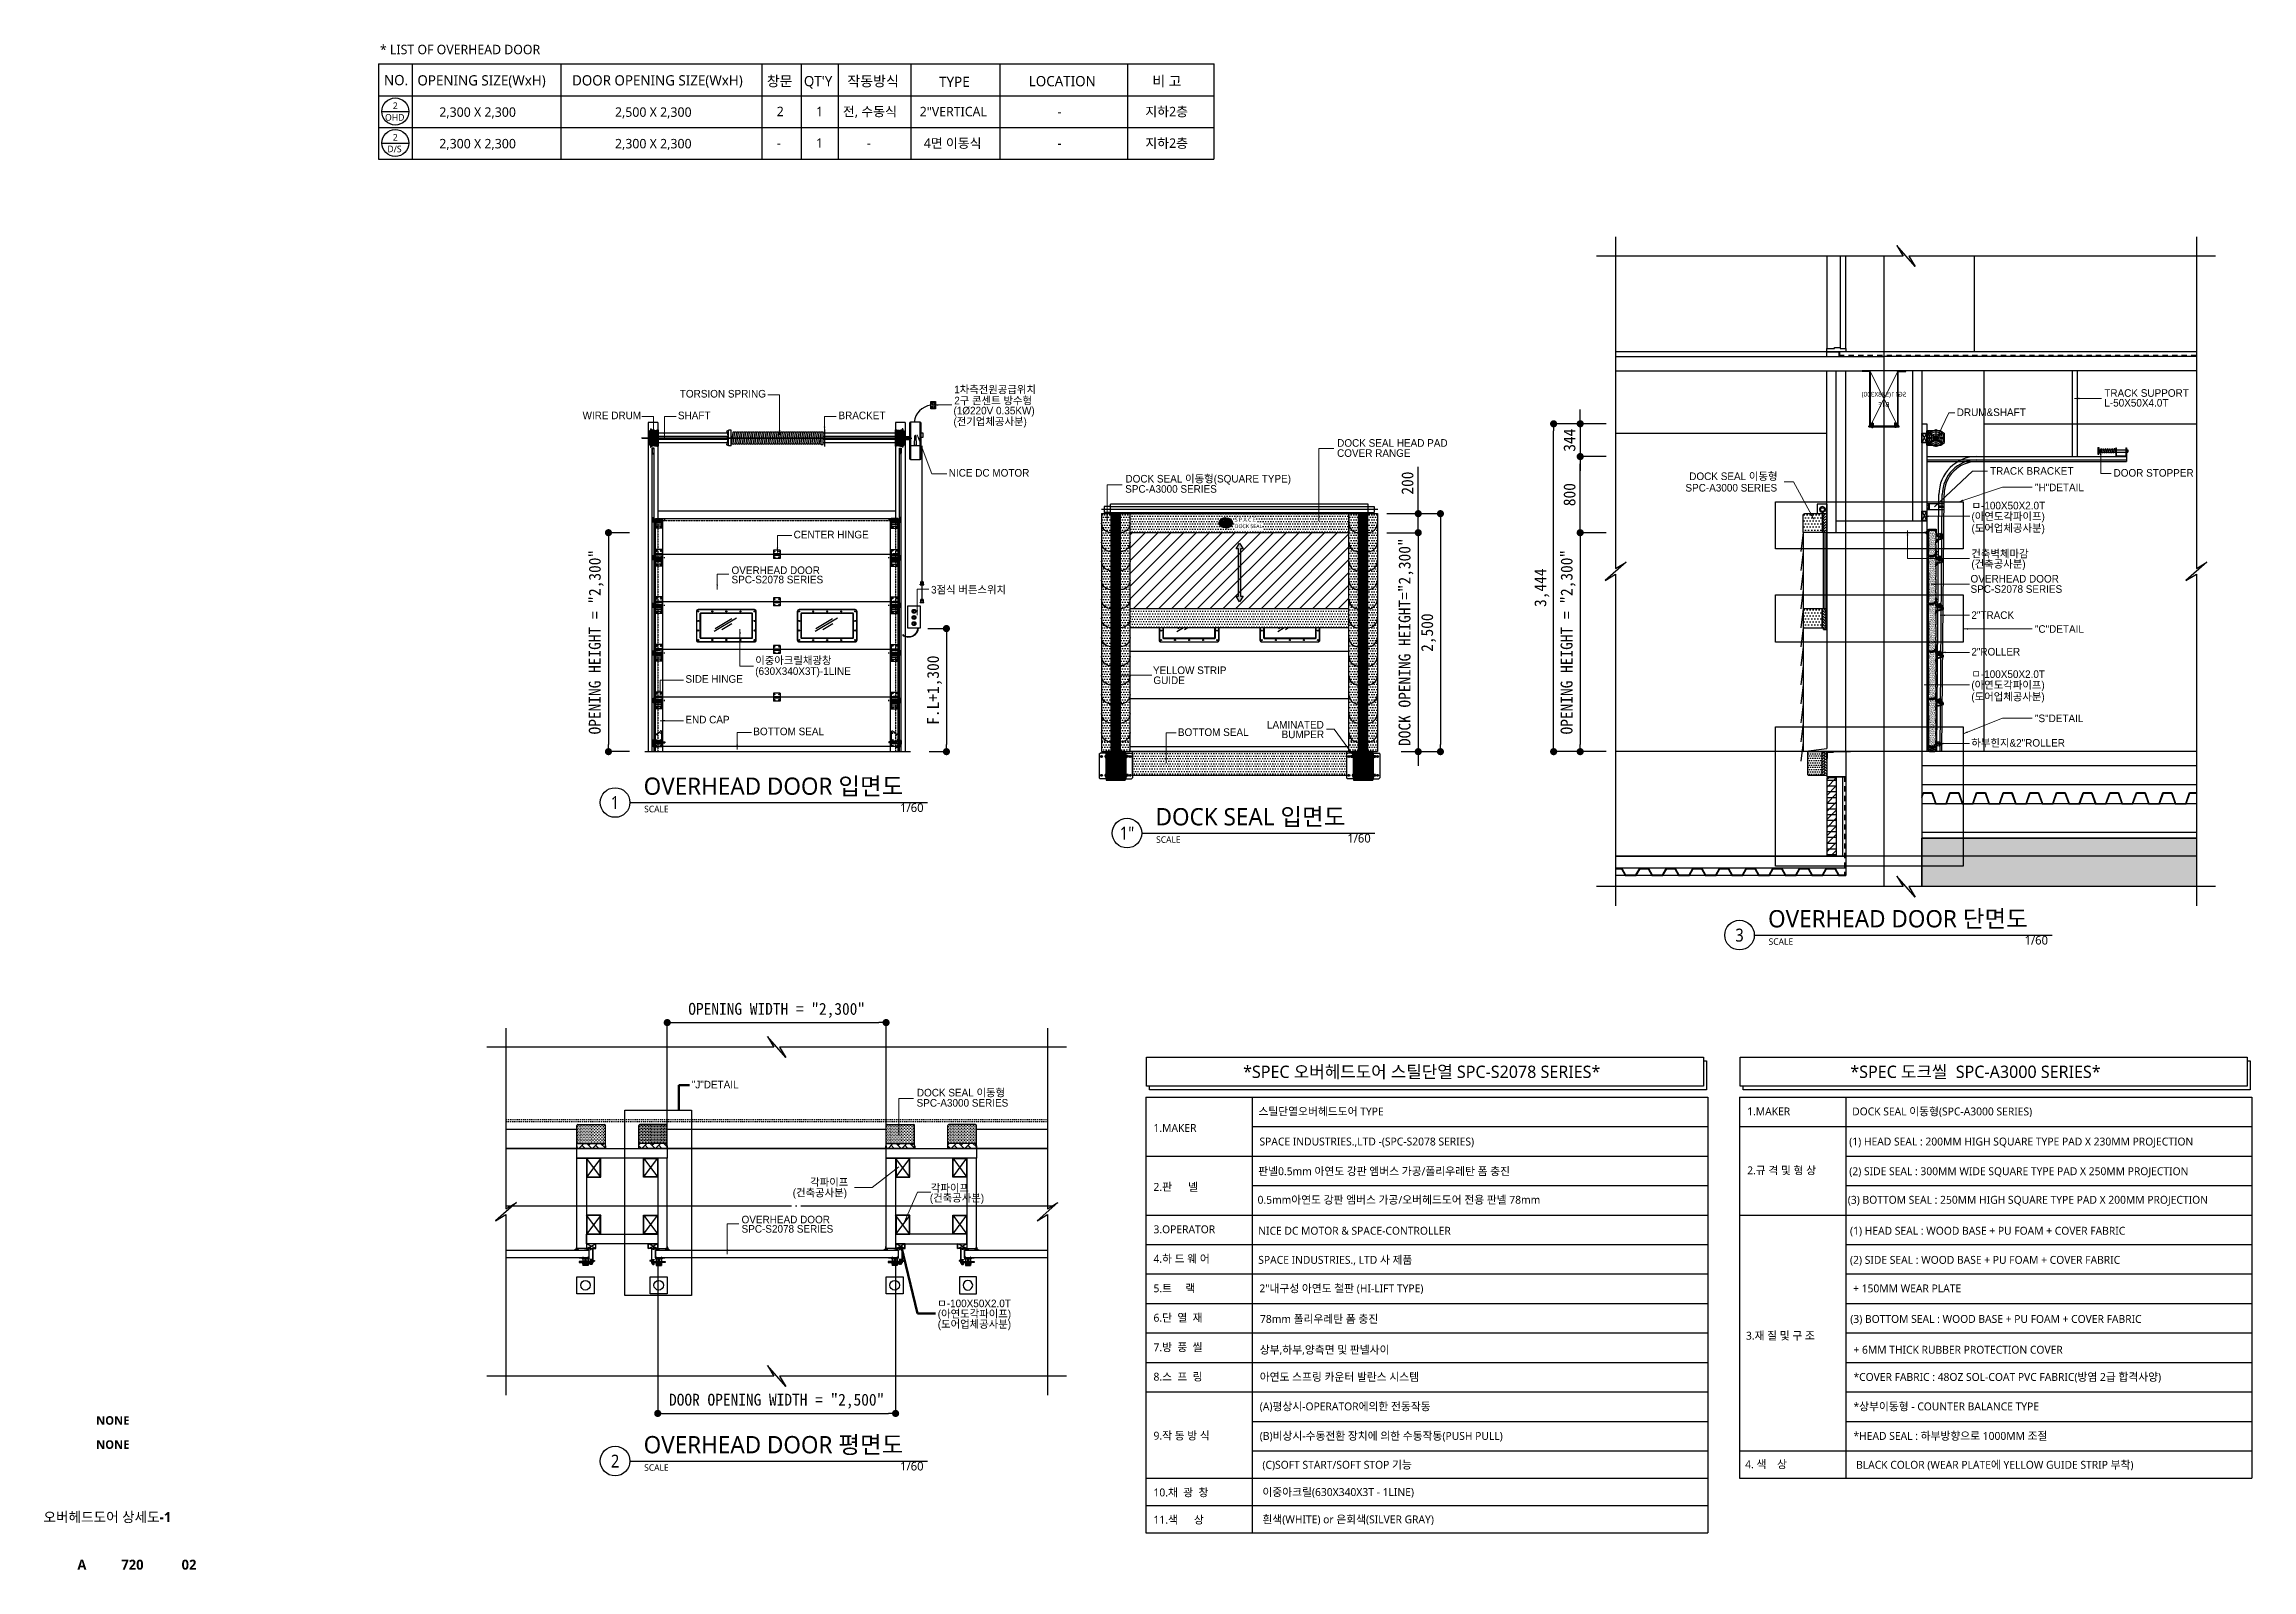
# Model space of a CAD drawing. Header units: millimetres. Extents: x 909 to 159266, y 137 to 21462.
# Drawn here: x 22602 to 45805, y 764 to 16791 of the extents above; entities that cross this region are included whole.
import ezdxf
from ezdxf.enums import TextEntityAlignment as Align

# ---------------------------------------------------------------- set-up
doc = ezdxf.new("R2010")
doc.units = ezdxf.units.MM
doc.header["$LTSCALE"] = 50
doc.header["$MEASUREMENT"] = 0
for name, pattern in [('CEN', [62, 60, -1, 0, -1]), ('CENTER', [2, 1.25, -0.25, 0.25, -0.25]), ('HIDDEN', [2, 1, -1]), ('HIDDEN2', [0.1875, 0.125, -0.0625]), ('주단면도-1$0$HID', [2, 1.1, -0.9]), ('주단면도-1$0$주단면도-1$0$STD_CENTER', [66, 60, -2, 2, -2]), ('주단면도-2$0$HID', [2, 1.1, -0.9]), ('주단면도-2$0$주단면도-1$0$STD_CENTER', [66, 60, -2, 2, -2]), ('지하2층 평면도 정화조변경안$0$HID', [2, 1.1, -0.9])]:
    doc.linetypes.add(name, pattern=pattern)
doc.layers.get('Defpoints').update_dxf_attribs({"color": 181})
for name, color, linetype in [('1', 1, 'Continuous'), ('1212', 7, 'Continuous'), ('252', 252, 'Continuous'), ('3', 3, 'Continuous'), ('A-ANNO-TITL', 7, 'Continuous'), ('CENTER', 1, 'CENTER'), ('DIM', 7, 'Continuous'), ('elev', 8, 'Continuous'), ('FIN', 5, 'Continuous'), ('HFC-23-파이프', 3, 'Continuous'), ('OHD', 7, 'Continuous'), ('OHD Frame', 2, 'Continuous'), ('OHD Panel', 5, 'Continuous'), ('OHD Track', 4, 'Continuous'), ('TEXT4', 4, 'Continuous'), ('TIT', 3, 'Continuous'), ('xr-plan$0$A-PLAN-HEIGHT', 253, 'Continuous'), ('건축120130$0$MARK', 3, 'Continuous'), ('외형선', 3, 'Continuous'), ('주단면도-1$0$7FIN', 5, 'Continuous'), ('주단면도-1$0$A-SECT-DOOR', 8, 'Continuous'), ('주단면도-1$0$A-ST-CONC', 2, 'Continuous'), ('주단면도-1$0$fin-5', 6, 'Continuous'), ('주단면도-1$0$HAT', 8, 'Continuous'), ('주단면도-1$0$HID', 7, '주단면도-1$0$HID'), ('주단면도-1$0$INS', 252, 'Continuous'), ('주단면도-1$0$WAL', 3, 'Continuous'), ('주단면도-1$0$주단면도-1$0$A-FIN-TYP1', 6, 'Continuous'), ('주단면도-1$0$주단면도-1$0$A-FLOR-GW', 6, 'Continuous'), ('주단면도-1$0$주단면도-1$0$A-ST-AXIS-CEN', 252, '주단면도-1$0$주단면도-1$0$STD_CENTER'), ('주단면도-1$0$주단면도-1$0$A-ST-CONC', 2, 'Continuous'), ('주단면도-1$0$주단면도-1$0$저온단열', 160, 'Continuous'), ('주단면도-2$0$A-DOOR-HEAD', 5, 'Continuous'), ('주단면도-2$0$A-DOOR-JAMB', 4, 'Continuous'), ('주단면도-2$0$A-DOOR-SILL', 8, 'Continuous'), ('주단면도-2$0$A-ST-CONC', 2, 'Continuous'), ('주단면도-2$0$HID', 7, '주단면도-2$0$HID'), ('주단면도-2$0$주단면도-1$0$A-FIN-TYP1', 6, 'Continuous'), ('주단면도-2$0$주단면도-1$0$A-FLOR-FLIN-TYP2', 8, 'Continuous'), ('주단면도-2$0$주단면도-1$0$A-FLOR-GW', 6, 'Continuous'), ('주단면도-2$0$주단면도-1$0$A-ST-AXIS-CEN', 252, '주단면도-2$0$주단면도-1$0$STD_CENTER'), ('주단면도-2$0$주단면도-1$0$A-ST-CONC', 2, 'Continuous'), ('지하2층 평면도 정화조변경안$0$A-FLOR-GW', 6, 'Continuous'), ('지하2층 평면도 정화조변경안$0$A-FLOR-STUD', 9, 'Continuous'), ('지하2층 평면도 정화조변경안$0$A-ST-AXIS-CEN', 252, 'CEN'), ('지하2층 평면도 정화조변경안$0$A-볼라드', 8, 'Continuous'), ('지하2층 평면도 정화조변경안$0$방화셔터', 11, 'Continuous'), ('케이블드럼', 9, 'Continuous')]:
    doc.layers.add(name, color=color, linetype=linetype)
doc.layers.add('주단면도-2$0$A-CLXM-STL1', color=3, linetype='Continuous', lineweight=25)
doc.layers.add('주단면도-2$0$A-ELEV-LIN2', color=7, linetype='Continuous', lineweight=25)
doc.layers.add('주단면도-2$0$A-XXXX-NPLT', color=144, linetype='Continuous', lineweight=15, plot=False)
doc.styles.add('2020음성 1차', font='나눔고딕Bold.ttf')
doc.styles.add('SH_대대리576', font='')
doc.styles.get("Standard").update_dxf_attribs({"font": 'NanumGothicBold.ttf'})
doc.styles.add('돋움체', font='')
doc.styles.add('울릉도M', font='NanumGothic.ttf')
doc.styles.add('주단면도-2$0$맑은고딕', font='')
doc.styles.add('헤드라인', font='')
doc.styles.get('SH_대대리576').set_extended_font_data('NanumGothic', bold=True)
doc.styles.get('돋움체').set_extended_font_data('DotumChe')
doc.styles.get('주단면도-2$0$맑은고딕').set_extended_font_data('Malgun Gothic')
doc.styles.get('헤드라인').set_extended_font_data('HY울릉도M')
doc.dimstyles.new('ISO-25', dxfattribs={"dimtxt": 2.5, "dimasz": 2.5, "dimexe": 1.25, "dimexo": 0.625, "dimtad": 1, "dimtxsty": 'Standard', "dimcen": 2.5, "dimadec": 0, "dimazin": 0, "dimtfac": 1, "dimtmove": 0, "dimatfit": 3, "dimfxl": 1, "dimarcsym": 0})
doc.dimstyles.new('류재성$0', dxfattribs={"dimscale": 50, "dimtxt": 3, "dimasz": 1.5, "dimexe": 0, "dimexo": 2, "dimgap": 1, "dimtad": 1, "dimdec": 0, "dimdsep": 46, "dimlunit": 6, "dimtxsty": '2020음성 1차', "dimblk1": 'DOT', "dimblk2": 'DOT', "dimsah": 1, "dimcen": 0.09, "dimclrt": 4, "dimadec": 0, "dimazin": 0, "dimtfac": 1, "dimtdec": 4, "dimtofl": 0, "dimtmove": 0, "dimatfit": 3, "dimldrblk": 'DOT', "dimfxl": 1, "dimtolj": 1, "dimtzin": 0, "dimarcsym": 0})
pattern_1 = [(0, (-106068.216, 86937.806), (13.49375, 26.9875), [0, -26.9875])]
pattern_2 = [(0, (-106368.216, 84537.806), (13.49375, 26.9875), [0, -26.9875])]

msp = doc.modelspace()

# ---------------------------------------------------------------- texts
at = {"color": 3, "style": '헤드라인'}
for s, height, p in [('TORSION SPRING', 79.834, (29283.4, 13079)), ('2구 콘센트 방수형', 79.83, (32167.6, 13007.2)), ('1차측전원공급위치', 79.83, (32166.6, 13123.5)), ('TRACK SUPPORT', 79.834, (44254.5, 13086.7)), ('L-50X50X4.0T', 79.834, (44254.5, 12983.7)), ('WIRE DRUM', 79.83, (28261.1, 12851.1)), ('SHAFT', 79.83, (29263.4, 12851.1)), ('BRACKET', 79.83, (30950.7, 12851.1)), ('(1Ø220V 0.35KW)', 79.834, (32159.3, 12902)), ('(전기업체공사분)', 79.83, (32159.3, 12787.3)), ('DRUM&SHAFT', 79.83, (42703.5, 12884.3)), ('COVER RANGE', 79.834, (36190.8, 12455.7)), ('DOCK SEAL HEAD PAD', 79.834, (36191.8, 12561.8)), ('NICE DC MOTOR', 79.834, (32109.6, 12248.2)), ('DOCK SEAL 이동형', 79.834, (39892.2, 12212.2)), ('TRACK BRACKET', 79.834, (43053.4, 12268.1)), ('DOOR STOPPER', 79.834, (44351.6, 12247.9)), ('SPC-A3000 SERIES', 79.834, (33963.9, 12078.8)), ('DOCK SEAL 이동형(SQUARE TYPE)', 79.834, (33966.9, 12186.1)), ('SPC-A3000 SERIES', 79.834, (39852.2, 12091.3)), ('"H"DETAIL', 79.83, (43525, 12094.5)), ('(아연도각파이프)', 79.83, (42858.6, 11790.6)), ('ㅁ-100X50X2.0T', 79.834, (42858.6, 11904.2)), ('CENTER HINGE', 79.834, (30479.1, 11599.6)), ('(도어업체공사분)', 79.83, (42858.6, 11667.2)), ('(건축공사분)', 79.83, (42857, 11290.7)), ('건축벽체마감', 79.83, (42857, 11398.5)), ('SPC-S2078 SERIES', 79.834, (29826.6, 11126.9)), ('OVERHEAD DOOR', 79.834, (29826.6, 11224.8)), ('OVERHEAD DOOR', 79.834, (42848.4, 11135.2)), ('3점식 버튼스위치', 79.83, (31923.3, 11020.1)), ('SPC-S2078 SERIES', 79.834, (42848.4, 11027.4)), ('2"TRACK', 79.83, (42857, 10753.3)), ('"C"DETAIL', 79.83, (43525, 10607.5)), ('2"ROLLER', 79.83, (42857, 10368.9)), ('(630X340X3T)-1LINE', 79.834, (30075.8, 10165)), ('이중아크릴채광창', 79.83, (30075.8, 10277.1)), ('YELLOW STRIP', 79.834, (34256.2, 10173.9)), ('ㅁ-100X50X2.0T', 79.834, (42857, 10133.3)), ('SIDE HINGE', 79.83, (29342.2, 10082.6)), ('GUIDE', 79.83, (34260.1, 10068.9)), ('(아연도각파이프)', 79.83, (42857, 10019.7)), ('(도어업체공사분)', 79.83, (42857, 9896.3)), ('"S"DETAIL', 79.83, (43525, 9668.9)), ('END CAP', 79.83, (29342.2, 9655.7)), ('BOTTOM SEAL', 79.834, (30055.7, 9531.3)), ('BOTTOM SEAL', 79.834, (34518.1, 9523.6)), ('LAMINATED', 79.83, (35454.1, 9601.4)), ('BUMPER', 79.83, (35607.5, 9500.7)), ('하부힌지&2"ROLLER', 79.834, (42857, 9411.3)), ('"J"DETAIL', 79.83, (29408.7, 5821.7)), ('DOCK SEAL 이동형', 79.834, (31774.6, 5737.1)), ('SPC-A3000 SERIES', 79.834, (31771.6, 5629.8)), ('OVERHEAD DOOR', 79.834, (29932.3, 4404.1)), ('SPC-S2078 SERIES', 79.834, (29932.3, 4306.1)), ('(아연도각파이프)', 79.83, (31994.2, 3413.5)), ('ㅁ-100X50X2.0T', 79.834, (31988.8, 3523)), ('(도어업체공사분)', 79.83, (31994.2, 3305.6))]:
    msp.add_text(s, height=height, dxfattribs=at).set_placement(p)
at = {"color": 1, "style": '헤드라인'}
for s, p in [('각파이프', (30653.4, 4796.5)), ('(건축공사분)', (30469.8, 4685.9)), ('(건축공사분)', (31910.8, 4631.4)), ('각파이프', (31921.8, 4735.9))]:
    msp.add_text(s, height=79.83, dxfattribs=at).set_placement(p)
at = {"insert": (35115.1, 11706.3), "char_height": 41.057, "attachment_point": 7, "style": '울릉도M'}
msp.add_mtext('{\\C4;S P A C E \\PDOCK SEAL}', dxfattribs=at)
at = {"layer": 'A-ANNO-TITL', "style": 'SH_대대리576'}
for s, height, p in [('NONE', 90, (23323.6, 2333.3)), ('NONE', 90, (23323.6, 2080)), ('오버헤드도어 상세도-1', 105, (23267, 1319.2)), ('A', 105, (22998.8, 818.1)), ('720', 105, (23530.1, 818.1)), ('02', 105, (24124.7, 818.1))]:
    msp.add_text(s, height=height, dxfattribs=at).set_placement(p, align=Align.MIDDLE)
at = {"layer": 'TEXT4', "style": '울릉도M'}
for s, height, p in [('* LIST OF OVERHEAD DOOR', 99.477, (26131.6, 16685.1)), ('NO.', 107.77, (26173.9, 16359.8)), ('OPENING SIZE(WxH)', 107.767, (26525.5, 16356.9)), ('DOOR OPENING SIZE(WxH)', 107.767, (28150.7, 16356.9)), ('창문', 107.77, (30197.2, 16348.8)), ("QT'Y", 107.77, (30587.1, 16348.8)), ('작동방식', 107.77, (31044.1, 16348.8)), ('TYPE', 107.77, (32008.6, 16341.5)), ('LOCATION', 107.77, (32951, 16348.8)), ('비 고', 107.77, (34249.2, 16348.8)), ('OHD', 69.63, (26184.9, 15987.2)), ('2', 69.6, (26266.8, 16109)), ('2,300 X 2,300', 99.477, (26755, 16027.8)), ('2,500 X 2,300', 99.477, (28601.3, 16027.8)), ('2', 99.5, (30301.4, 16034.3)), ('1', 99.5, (30715.5, 16034.3)), ('전, 수동식', 99.48, (30997.1, 16033.7)), ('2"VERTICAL', 99.48, (31804.6, 16033.1)), ('-', 99.5, (33253.9, 16033.1)), ('지하2층', 99.48, (34175.7, 16033.1)), ('2', 69.6, (26266.8, 15777.4)), ('2,300 X 2,300', 99.477, (26755, 15696.2)), ('2,300 X 2,300', 99.477, (28601.3, 15696.2)), ('1', 99.5, (30715.5, 15702.7)), ('4면 이동식', 99.48, (31847.1, 15701.5)), ('지하2층', 99.48, (34175.7, 15701.5)), ('D/S', 69.63, (26209.4, 15655.6)), ('-', 99.5, (30301.4, 15702.7)), ('-', 99.5, (31249.4, 15702.2)), ('-', 99.5, (33253.9, 15701.5))]:
    msp.add_text(s, height=height, dxfattribs=at).set_placement(p)
at = {"layer": 'TIT', "color": 4, "style": '울릉도M'}
for s, height, p in [('*SPEC 오버헤드도어 스틸단열 SPC-S2078 SERIES*', 129.633, (35203.4, 5931)), ('*SPEC 도크씰  SPC-A3000 SERIES*', 129.633, (41585, 5931)), ('스틸단열오버헤드도어 TYPE', 82.965, (35364.7, 5537.8)), ('1.MAKER', 82.97, (40501, 5538.3)), ('DOCK SEAL 이동형(SPC-A3000 SERIES)', 82.965, (41604.4, 5537.8)), ('1.MAKER', 82.97, (34261.3, 5364.5)), ('SPACE INDUSTRIES.,LTD -(SPC-S2078 SERIES)', 82.965, (35375.2, 5221.7)), ('(1) HEAD SEAL : 200MM HIGH SQUARE TYPE PAD X 230MM PROJECTION', 82.965, (41572.9, 5221.7)), ('판넬0.5mm 아연도 강판 엠버스 가공/폴리우레탄 폼 충진', 82.965, (35362.5, 4909.8)), ('2.규 격 및 형 상', 82.965, (40501, 4918.9)), ('(2) SIDE SEAL : 300MM WIDE SQUARE TYPE PAD X 250MM PROJECTION', 82.965, (41573.8, 4909.8)), ('2.판      넬', 82.97, (34261.3, 4745.2)), ('0.5mm아연도 강판 엠버스 가공/오버헤드도어 전용 판넬 78mm', 82.965, (35355.1, 4609.6)), ('(3) BOTTOM SEAL : 250MM HIGH SQUARE TYPE PAD X 200MM PROJECTION', 82.965, (41558.2, 4609.6)), ('3.OPERATOR', 82.97, (34261.3, 4299.6)), ('NICE DC MOTOR & SPACE-CONTROLLER', 82.965, (35362.2, 4284.4)), ('(1) HEAD SEAL : WOOD BASE + PU FOAM + COVER FABRIC', 82.965, (41581.5, 4284.4)), ('4.하 드 웨 어', 82.97, (34261.3, 3989.9)), ('SPACE INDUSTRIES., LTD 사 제품', 82.965, (35362.2, 3978.6)), ('(2) SIDE SEAL : WOOD BASE + PU FOAM + COVER FABRIC', 82.965, (41581.5, 3978.6)), ('5.트     랙', 82.97, (34261.3, 3680.3)), ('2"내구성 아연도 철판 (HI-LIFT TYPE)', 82.965, (35374.6, 3678.9)), ('+ 150MM WEAR PLATE', 82.965, (41614.3, 3678.9)), ('6.단  열  재', 82.97, (34261.3, 3370.6)), ('78mm 폴리우레탄 폼 충진', 82.965, (35380.6, 3358)), ('3.재 질 및 구 조', 82.965, (40488.4, 3182.3)), ('(3) BOTTOM SEAL : WOOD BASE + PU FOAM + COVER FABRIC', 82.965, (41584.2, 3358)), ('7.방  풍  씰', 82.97, (34261.3, 3060.9)), ('상부,하부,양측면 및 판넬사이', 82.965, (35378, 3034.3)), ('+ 6MM THICK RUBBER PROTECTION COVER', 82.965, (41617.8, 3034.3)), ('8.스  프  링', 82.97, (34261.3, 2751.3)), ('아연도 스프링 카운터 발란스 시스템', 82.965, (35378, 2748.6)), ('*COVER FABRIC : 48OZ SOL-COAT PVC FABRIC(방염 2급 합격사양)', 82.965, (41617.8, 2748.6)), ('(A)평상시-OPERATOR에의한 전동작동', 82.965, (35378, 2439)), ('*상부이동형 - COUNTER BALANCE TYPE', 82.965, (41617.8, 2439)), ('9.작 동 방 식', 82.97, (34261.3, 2131.9)), ('(B)비상시-수동전환 장치에 의한 수동작동(PUSH PULL)', 82.965, (35378, 2129.3)), ('*HEAD SEAL : 하부방향으로 1000MM 조절', 82.965, (41617.8, 2129.3)), ('(C)SOFT START/SOFT STOP 기능', 82.965, (35406, 1826)), ('4. 색    상', 82.97, (40479.6, 1831)), ('BLACK COLOR (WEAR PLATE에 YELLOW GUIDE STRIP 부착)', 82.965, (41645.7, 1826)), ('10.채  광  창', 82.97, (34261.3, 1535.5)), ('이중아크릴(630X340X3T - 1LINE)', 82.965, (35406, 1539.3)), ('11.색      상', 82.965, (34261.3, 1248.8)), ('흰색(WHITE) or 은회색(SILVER GRAY)', 82.965, (35406, 1252.5))]:
    msp.add_text(s, height=height, dxfattribs=at).set_placement(p)
at = {"layer": '건축120130$0$MARK', "color": 0, "style": '울릉도M'}
for s, height, p in [('OVERHEAD DOOR 입면도', 181.426, (28903, 8905.5)), ('SCALE', 68.03, (28908.6, 8722.4)), ('DOCK SEAL 입면도', 181.426, (34283.5, 8584.5)), ('SCALE', 68.03, (34289, 8401.3)), ('OVERHEAD DOOR 단면도', 181.426, (40720.7, 7512.9)), ('SCALE', 68.03, (40726.3, 7329.7)), ('OVERHEAD DOOR 평면도', 181.426, (28903, 1988)), ('SCALE', 68.03, (28908.6, 1804.8))]:
    msp.add_text(s, height=height, dxfattribs=at).set_placement(p)
at = {"layer": '건축120130$0$MARK', "color": 0, "style": '울릉도M', "width": 0.875}
for s, height, p in [('1', 136.1, (28602.7, 8824.5)), ('1"', 136.07, (33983.1, 8503.4)), ('3', 136.1, (40420.4, 7431.8)), ('2', 136.1, (28602.7, 1906.9))]:
    msp.add_text(s, height=height, dxfattribs=at).set_placement(p, align=Align.MIDDLE)
at = {"layer": '건축120130$0$MARK', "color": 0, "style": '울릉도M'}
for p in [(31845, 8725.1), (36544.6, 8404.1), (43662.7, 7332.5), (31845, 1807.6)]:
    msp.add_text('1/60', height=90.71, dxfattribs=at).set_placement(p, align=Align.RIGHT)

# ---------------------------------------------------------------- blocks, each defined once
blk = doc.blocks.new('_Dot')
at = {"layer": 'DIM', "color": 0, "lineweight": -2}
blk.add_line((-0.5, 0), (-1, 0), dxfattribs=at)
at = {"layer": 'DIM', "color": 0, "const_width": 0.5}
blk.add_lwpolyline([(-0.25, 0, 1), (0.25, 0, 1)], format="xyb", close=True, dxfattribs=at)
blk = doc.blocks.new('*D5535')
at = {"layer": '252', "color": 0, "lineweight": -2}
for p, q in [((36715, 11659), (37044, 11659)), ((37044, 11734), (37044, 11809)), ((37044, 11659), (37044, 9359)), ((36865, 9359), (37044, 9359)), ((37044, 9284), (37044, 9209))]:
    blk.add_line(p, q, dxfattribs=at)
at = {"layer": 'Defpoints', "color": 0}
for p in [(36615, 11659), (36765, 9359), (37044, 9359)]:
    blk.add_point(p, dxfattribs=at)
at = {"layer": '252', "color": 0, "linetype": 'ByBlock', "lineweight": -2, "xscale": 75, "yscale": 75, "zscale": 75}
for p, rotation in [((37044, 11659), 270), ((37044, 9359), 90)]:
    blk.add_blockref('_Dot', p, dxfattribs=dict(at, rotation=rotation))
at = {"layer": '252', "color": 4, "insert": (36916, 10509), "char_height": 125, "attachment_point": 5, "rotation": 90, "style": '돋움체'}
blk.add_mtext('\\A1;DOCK OPENING HEIGHT="2,300"', dxfattribs=at)
blk = doc.blocks.new('*D5536')
at = {"layer": '252', "color": 0, "lineweight": -2}
for p, q in [((36715, 11859), (37277, 11859)), ((37277, 11784), (37277, 9434)), ((36865, 9359), (37277, 9359))]:
    blk.add_line(p, q, dxfattribs=at)
at = {"layer": 'Defpoints', "color": 0}
for p in [(36615, 11859), (36765, 9359), (37277, 9359)]:
    blk.add_point(p, dxfattribs=at)
at = {"layer": '252', "color": 0, "linetype": 'ByBlock', "lineweight": -2, "xscale": 75, "yscale": 75, "zscale": 75}
for p, rotation in [((37277, 11859), 90), ((37277, 9359), 270)]:
    blk.add_blockref('_Dot', p, dxfattribs=dict(at, rotation=rotation))
at = {"layer": '252', "color": 4, "insert": (37153, 10609), "char_height": 125, "attachment_point": 5, "rotation": 90, "style": '돋움체'}
blk.add_mtext('\\A1;2,500', dxfattribs=at)
blk = doc.blocks.new('*D5537')
at = {"layer": '252', "color": 0, "lineweight": -2}
for p, q in [((37044, 11934), (37044, 12350)), ((36805, 11859), (37044, 11859)), ((37044, 11659), (37044, 11859)), ((36805, 11659), (37044, 11659)), ((37044, 11584), (37044, 11509))]:
    blk.add_line(p, q, dxfattribs=at)
at = {"layer": 'Defpoints', "color": 0}
for p in [(36705, 11859), (37044, 11859), (36705, 11659)]:
    blk.add_point(p, dxfattribs=at)
at = {"layer": '252', "color": 0, "linetype": 'ByBlock', "lineweight": -2, "xscale": 75, "yscale": 75, "zscale": 75}
for p, rotation in [((37044, 11859), 270), ((37044, 11659), 90)]:
    blk.add_blockref('_Dot', p, dxfattribs=dict(at, rotation=rotation))
at = {"layer": '252', "color": 4, "insert": (36931, 12180), "char_height": 125, "attachment_point": 5, "rotation": 90, "style": '돋움체'}
blk.add_mtext('\\A1;200', dxfattribs=at)
blk = doc.blocks.new('SIDE DUCK SEAL')
h = blk.add_hatch()
h.set_pattern_fill('DOTS', color=3, scale=17)
h.set_pattern_definition([(0, (0, 0), (13.49375, 26.9875), [0, -26.9875])])
h.paths.add_polyline_path([(142683, -75178, 0.414214), (142783, -75278), (142783, -75078), (142683, -75078)])
h.paths.add_polyline_path([(142683, -75178), (142683, -75278), (142783, -75278, -0.414214)], flags=17)
h.paths.add_polyline_path([(142983, -75178), (142983, -75078), (142883, -75078), (142883, -75278, 0.414214)])
h.paths.add_polyline_path([(142983, -75178, -0.414214), (142883, -75278), (142983, -75278)], flags=17)
h = blk.add_hatch(color=2)
h.dxf.hatch_style = 1
h.paths.add_polyline_path([(142883, -75078), (142783, -75078), (142783, -75278), (142883, -75278)])
at = {"layer": 'DIM', "color": 3}
for p, q in [((142783, -75278, 0), (142783, -75078, 0)), ((142883, -75278, 0), (142883, -75078, 0))]:
    blk.add_line(p, q, dxfattribs=at)
at = {"layer": 'DIM', "color": 3, "elevation": 0}
for points in [[(142683, -75278), (142683, -75078)], [(142983, -75078), (142983, -75078), (142983, -75278)]]:
    blk.add_lwpolyline(points, dxfattribs=at)
at = {"layer": 'DIM', "color": 3}
for centre, start, end in [((142783, -75178, 0), 180, 270), ((142883, -75178, 0), 270, 0)]:
    blk.add_arc(centre, 100, start, end, dxfattribs=at)
blk = doc.blocks.new('2인치 BOTTOM HINGE')
for p, q in [((63137, 107472), (63138, 107472)), ((63137, 107466), (63138, 107465)), ((63138, 107465), (63138, 107472)), ((63143, 107455), (63142, 107485)), ((63145, 107455), (63144, 107485)), ((63157, 107454), (63146, 107454)), ((63157, 107452), (63146, 107452)), ((63150, 107473), (63150, 107465)), ((63154, 107478), (63151, 107474)), ((63154, 107460), (63151, 107464)), ((63154, 107458), (63154, 107584)), ((63155, 107457), (63156, 107457)), ((63157, 107587), (63170, 107587)), ((63157, 107452), (63157, 107456)), ((63184, 107452), (63157, 107452)), ((63164, 107517), (63164, 107487)), ((63164, 107509), (63221, 107509)), ((63164, 107494), (63221, 107494)), ((63185, 107453), (63185, 107454)), ((63188, 107457), (63229, 107457)), ((63221, 107487), (63221, 107517)), ((63232, 107460), (63232, 107614))]:
    blk.add_line(p, q)
at = {"color": 4}
for p, q in [((63141, 107507), (63158, 107507)), ((63141, 107497), (63158, 107497)), ((63224, 107507), (63261, 107507)), ((63224, 107497), (63261, 107497)), ((63261, 107507), (63261, 107497))]:
    blk.add_line(p, q, dxfattribs=at)
at = {"color": 4, "linetype": 'HIDDEN'}
for p, q in [((63224, 107507), (63161, 107507)), ((63224, 107497), (63161, 107497))]:
    blk.add_line(p, q, dxfattribs=at)
at = {"color": 4}
blk.add_lwpolyline([(63136, 107479), (63136, 107479, 0.414214), (63141, 107484), (63141, 107519, 0.414214), (63136, 107524), (63136, 107524, 0.414214), (63131, 107519), (63131, 107484, 0.414214)], format="xyb", close=True, dxfattribs=at)
for points in [[(63137, 107472), (63137, 107466)], [(63142, 107472), (63138, 107472)], [(63138, 107465), (63143, 107465)], [(63150, 107472), (63144, 107472)], [(63145, 107465), (63150, 107465)]]:
    blk.add_lwpolyline(points)
blk.add_lwpolyline([(63161, 107517), (63161, 107487), (63224, 107487), (63224, 107517)], close=True)
for centre in [(63170, 107527), (63170, 107467), (63183, 107579), (63218, 107527), (63218, 107467), (63220, 107599)]:
    blk.add_circle(centre, 3.5)
for centre, radius, start, end in [((63143, 107485), 1, 357.556, 186.7062), ((63146, 107455), 3, 183.3665, 270), ((63146, 107455), 1, 183.3665, 270), ((63151, 107473), 1, 145.1037, 180), ((63151, 107465), 1, 180, 214.8963), ((63157, 107584), 3, 90, 180), ((63155, 107458), 1, 180, 270), ((63156, 107456), 1, 0, 90), ((63170, 107592), 5, 270, 288.8696), ((63184, 107453), 1, 270, 0), ((63188, 107454), 3, 90, 180), ((63210, 107618), 3, 320.8937, 332.6187), ((63222, 107612), 10.2, 14.4424, 152.6187), ((63229, 107460), 3, 270, 0)]:
    blk.add_arc(centre, radius, start, end)
for centre, start, end in [((63160, 107507), 0, 180), ((63160, 107497), 180, 0)]:
    blk.add_arc(centre, 1.26, start, end, dxfattribs=at)
blk.add_open_spline([(63212, 107616), (63207, 107609), (63196, 107596), (63179, 107590), (63171, 107587)], degree=3, knots=[0.321245, 0.321245, 0.321245, 0.321245, 25.636888, 51.307384, 51.307384, 51.307384, 51.307384])
blk = doc.blocks.new('*D5538')
at = {"layer": '252', "color": 0, "lineweight": -2}
for p, q in [((31888, 10652), (32085, 10652)), ((32085, 10577), (32085, 9434)), ((31905, 9359), (32085, 9359))]:
    blk.add_line(p, q, dxfattribs=at)
at = {"layer": 'Defpoints', "color": 0}
for p in [(31788, 10652), (31805, 9359), (32085, 9359)]:
    blk.add_point(p, dxfattribs=at)
at = {"layer": '252', "color": 0, "linetype": 'ByBlock', "lineweight": -2, "xscale": 75, "yscale": 75, "zscale": 75}
for p, rotation in [((32085, 10652), 90), ((32085, 9359), 270)]:
    blk.add_blockref('_Dot', p, dxfattribs=dict(at, rotation=rotation))
at = {"layer": '252', "color": 4, "insert": (31960, 10005), "char_height": 125, "attachment_point": 5, "rotation": 90, "style": '돋움체'}
blk.add_mtext('\\A1;F.L+1,300', dxfattribs=at)
blk = doc.blocks.new('*D5539')
at = {"layer": '252', "color": 0, "lineweight": -2}
for p, q in [((28755, 11659), (28533, 11659)), ((28533, 11584), (28533, 9434)), ((28755, 9359), (28533, 9359))]:
    blk.add_line(p, q, dxfattribs=at)
at = {"layer": 'Defpoints', "color": 0}
for p in [(28855, 11659), (28533, 9359), (28855, 9359)]:
    blk.add_point(p, dxfattribs=at)
at = {"layer": '252', "color": 0, "linetype": 'ByBlock', "lineweight": -2, "xscale": 75, "yscale": 75, "zscale": 75}
for p, rotation in [((28533, 11659), 90), ((28533, 9359), 270)]:
    blk.add_blockref('_Dot', p, dxfattribs=dict(at, rotation=rotation))
at = {"layer": '252', "color": 4, "insert": (28405, 10509), "char_height": 125, "attachment_point": 5, "rotation": 90, "style": '돋움체'}
blk.add_mtext('\\A1;OPENING HEIGHT = "2,300"', dxfattribs=at)
blk = doc.blocks.new('2인치 TOP HINGE')
at = {"color": 8, "linetype": 'HIDDEN'}
for p, q in [((63283, 108396, 0), (63188, 108396, 0)), ((63188, 108396, 0), (63188, 108385, 0)), ((63283, 108385, 0), (63188, 108385, 0)), ((63213, 108384, 0), (63283, 108384, 0)), ((63316, 108396, 0), (63289, 108396, 0)), ((63316, 108385, 0), (63289, 108385, 0))]:
    blk.add_line(p, q, dxfattribs=at)
at = {"color": 8}
for p, q in [((63213, 108405, 0), (63213, 108382, 0)), ((63283, 108405, 0), (63213, 108405, 0)), ((63213, 108396, 0), (63283, 108396, 0)), ((63213, 108382, 0), (63241, 108382, 0)), ((63219, 108379, 0), (63214, 108382, 0)), ((63216, 108362, 0), (63216, 108375, 0)), ((63216, 108362, 0), (63219, 108362, 0)), ((63220, 108380, 0), (63217, 108382, 0)), ((63219, 108325, 0), (63219, 108368, 0)), ((63219, 108363, 0), (63277, 108363, 0)), ((63220, 108373, 0), (63229, 108373, 0)), ((63221, 108370, 0), (63228, 108370, 0)), ((63228, 108365, 0), (63228, 108370, 0)), ((63229, 108373, 0), (63229, 108378, 0)), ((63229, 108372, 0), (63229, 108378, 0)), ((63229, 108371, 0), (63233, 108371, 0)), ((63229, 108365, 0), (63229, 108369, 0)), ((63229, 108368, 0), (63234, 108368, 0)), ((63234, 108373, 0), (63234, 108378, 0)), ((63234, 108372, 0), (63234, 108378, 0)), ((63234, 108373, 0), (63239, 108373, 0)), ((63234, 108373, 0), (63239, 108373, 0)), ((63234, 108370, 0), (63239, 108370, 0)), ((63234, 108370, 0), (63239, 108370, 0)), ((63234, 108365, 0), (63234, 108370, 0)), ((63234, 108365, 0), (63234, 108369, 0)), ((63234, 108369, 0), (63234, 108369, 0)), ((63239, 108378, 0), (63239, 108377, 0)), ((63240, 108374, 0), (63239, 108373, 0)), ((63241, 108386, 0), (63241, 108380, 0)), ((63241, 108380, 0), (63248, 108377, 0)), ((63248, 108383, 0), (63242, 108384, 0)), ((63242, 108376, 0), (63243, 108376, 0)), ((63243, 108375, 0), (63242, 108372, 0)), ((63243, 108364, 0), (63243, 108375, 0)), ((63243, 108364, 0), (63253, 108364, 0)), ((63244, 108387, 0), (63244, 108388, 0)), ((63244, 108388, 0), (63244, 108388, 0)), ((63244, 108386, 0), (63244, 108387, 0)), ((63244, 108387, 0), (63244, 108387, 0)), ((63244, 108387, 0), (63244, 108387, 0)), ((63244, 108386, 0), (63244, 108386, 0)), ((63244, 108385, 0), (63244, 108386, 0)), ((63244, 108385, 0), (63244, 108385, 0)), ((63244, 108385, 0), (63244, 108385, 0)), ((63244, 108384, 0), (63244, 108384, 0)), ((63244, 108371, 0), (63244, 108374, 0)), ((63244, 108374, 0), (63253, 108374, 0)), ((63244, 108371, 0), (63253, 108371, 0)), ((63248, 108382, 0), (63248, 108377, 0)), ((63248, 108377, 0), (63255, 108380, 0)), ((63249, 108383, 0), (63255, 108384, 0)), ((63253, 108387, 0), (63253, 108388, 0)), ((63253, 108386, 0), (63253, 108387, 0)), ((63253, 108387, 0), (63253, 108387, 0)), ((63253, 108387, 0), (63253, 108387, 0)), ((63253, 108385, 0), (63253, 108386, 0)), ((63253, 108386, 0), (63253, 108386, 0)), ((63253, 108385, 0), (63253, 108385, 0)), ((63253, 108385, 0), (63253, 108385, 0)), ((63253, 108384, 0), (63253, 108384, 0)), ((63253, 108364, 0), (63253, 108375, 0)), ((63253, 108371, 0), (63253, 108374, 0)), ((63253, 108373, 0), (63263, 108373, 0)), ((63253, 108370, 0), (63262, 108370, 0)), ((63255, 108386, 0), (63255, 108380, 0)), ((63255, 108382, 0), (63283, 108382, 0)), ((63257, 108378, 0), (63257, 108377, 0)), ((63262, 108365, 0), (63262, 108370, 0)), ((63262, 108369, 0), (63262, 108369, 0)), ((63263, 108373, 0), (63263, 108378, 0)), ((63263, 108372, 0), (63263, 108378, 0)), ((63267, 108371, 0), (63263, 108371, 0)), ((63263, 108365, 0), (63263, 108369, 0)), ((63268, 108368, 0), (63263, 108368, 0)), ((63268, 108373, 0), (63268, 108378, 0)), ((63268, 108372, 0), (63268, 108378, 0)), ((63268, 108373, 0), (63276, 108373, 0)), ((63268, 108370, 0), (63275, 108370, 0)), ((63268, 108365, 0), (63268, 108370, 0)), ((63268, 108365, 0), (63268, 108369, 0)), ((63276, 108380, 0), (63279, 108382, 0)), ((63277, 108325, 0), (63277, 108368, 0)), ((63277, 108362, 0), (63280, 108362, 0)), ((63278, 108379, 0), (63282, 108382, 0)), ((63280, 108362, 0), (63280, 108375, 0)), ((63283, 108405, 0), (63283, 108382, 0)), ((63305, 108371, 0), (63305, 108410, 0)), ((63316, 108371, 0), (63316, 108410, 0)), ((63220, 108324, 0), (63213, 108322, 0)), ((63213, 108322, 0), (63213, 108303, 0)), ((63213, 108303, 0), (63283, 108303, 0)), ((63219, 108346, 0), (63277, 108346, 0)), ((63220, 108324, 0), (63276, 108324, 0)), ((63276, 108324, 0), (63283, 108322, 0)), ((63283, 108322, 0), (63283, 108303, 0))]:
    blk.add_line(p, q, dxfattribs=at)
at = {"color": 8, "linetype": 'HIDDEN', "elevation": 0}
for points in [[(63228, 108396), (63229, 108394), (63226, 108389), (63219, 108389), (63216, 108394), (63217, 108396)], [(63280, 108396), (63281, 108394), (63278, 108389), (63271, 108389), (63268, 108394), (63269, 108396)]]:
    blk.add_lwpolyline(points, dxfattribs=at)
at = {"color": 8, "elevation": 0}
for points in [[(63217, 108396), (63219, 108400), (63226, 108400), (63228, 108396)], [(63269, 108396), (63271, 108400), (63278, 108400), (63280, 108396)]]:
    blk.add_lwpolyline(points, dxfattribs=at)
for points in [[(63230, 108319), (63233, 108313), (63230, 108308), (63223, 108308), (63220, 108313), (63223, 108319)], [(63274, 108319), (63277, 108313), (63274, 108308), (63267, 108308), (63264, 108313), (63267, 108319)]]:
    blk.add_lwpolyline(points, close=True, dxfattribs=at)
at = {"color": 8}
for centre, radius in [((63226, 108313, 0), 3.53), ((63226, 108313, 0), 2.7), ((63270, 108313, 0), 3.53), ((63270, 108313, 0), 2.7)]:
    blk.add_circle(centre, radius, dxfattribs=at)
for centre, radius, start, end in [((63221, 108374, 0), 4.96, 102.1217, 168.8588), ((63220, 108369, 0), 4, 90, 180), ((63221, 108368, 0), 2, 90, 180), ((63222, 108394, 0), 3.53, 33.9806, 146.0194), ((63220, 108380, 0), 0.5, 282.1217, 51.4669), ((63222, 108394, 0), 2.7, 47.0512, 132.9488), ((63228, 108369, 0), 1.09, 2.0148, 39.6589), ((63231, 108367, 0), 3.76, 217.0639, 322.9361), ((63231, 108376, 0), 3.76, 42.9905, 137.0095), ((63231, 108376, 0), 3.51, 44.5745, 135.4255), ((63228, 108372, 0), 1.09, 2.0148, 39.6589), ((63229, 108372, 0), 0.5, 180, 270), ((63229, 108369, 0), 0.5, 180, 270), ((63231, 108367, 0), 3.51, 218.4112, 321.5888), ((63233, 108372, 0), 0.5, 270, 0), ((63235, 108372, 0), 1.09, 140.3411, 177.9852), ((63235, 108369, 0), 1.09, 140.3411, 177.9852), ((63234, 108369, 0), 0.5, 270, 0), ((63239, 108373, 0), 3, 270, 338.125), ((63242, 108374, 0), 2, 90, 158.125), ((63242, 108383, 0), 0.811, 82.9492, 174.5861), ((63243, 108375, 0), 0.5, 338.125, 90), ((63248, 108384, 0), 14.1, 249.2199, 290.7801), ((63248, 108381, 0), 14.1, 249.2199, 290.7801), ((63244, 108388, 0), 0.0908, 135, 225), ((63250, 108409, 0), 22.2, 255.4144, 258.0189), ((63244, 108387, 0), 0.0908, 135, 225), ((63244, 108387, 0), 0.0908, 315, 45), ((63250, 108408, 0), 22.2, 255.4144, 278.8608), ((63244, 108386, 0), 0.0908, 135, 225), ((63244, 108386, 0), 0.0908, 315, 45), ((63250, 108407, 0), 22.2, 255.4144, 278.8608), ((63244, 108385, 0), 0.0908, 135, 225), ((63244, 108385, 0), 0.0908, 315, 45), ((63244, 108385, 0), 0.0908, 315, 45), ((63250, 108406, 0), 22.2, 255.4144, 278.8608), ((63250, 108409, 0), 22.2, 265.0057, 278.8608), ((63250, 108381, 0), 1.34, 110.5318, 172.9944), ((63247, 108381, 0), 1.34, 7.0056, 69.4682), ((63253, 108388, 0), 0.0908, 171.3665, 225), ((63253, 108387, 0), 0.0908, 135, 225), ((63253, 108387, 0), 0.0908, 315, 45), ((63253, 108386, 0), 0.0908, 135, 225), ((63253, 108386, 0), 0.0908, 315, 45), ((63253, 108385, 0), 0.0908, 315, 45), ((63253, 108385, 0), 0.0908, 315, 45), ((63253, 108385, 0), 0.0908, 135, 225), ((63255, 108383, 0), 0.811, 5.4139, 97.0508), ((63262, 108369, 0), 1.09, 2.0148, 39.6589), ((63265, 108367, 0), 3.76, 217.0639, 322.9361), ((63265, 108376, 0), 3.76, 42.9905, 137.0095), ((63265, 108376, 0), 3.51, 44.5745, 135.4255), ((63262, 108372, 0), 1.09, 2.0148, 39.6589), ((63263, 108372, 0), 0.5, 180, 270), ((63263, 108369, 0), 0.5, 180, 270), ((63265, 108367, 0), 3.51, 218.4112, 321.5888), ((63267, 108372, 0), 0.5, 270, 360), ((63269, 108372, 0), 1.09, 140.3411, 177.9852), ((63269, 108369, 0), 1.09, 140.3411, 177.9852), ((63268, 108369, 0), 0.5, 270, 0), ((63274, 108394, 0), 3.53, 33.9806, 146.0194), ((63274, 108394, 0), 2.7, 47.0512, 132.9488), ((63275, 108368, 0), 2, 0, 90), ((63277, 108380, 0), 0.5, 128.5331, 257.8783), ((63276, 108369, 0), 4, 0, 90), ((63276, 108374, 0), 4.96, 11.1412, 77.8783), ((63311, 108410, 0), 5.75, 0, 180), ((63311, 108371, 0), 5.75, 180, 0), ((63220, 108325, 0), 1, 180, 270), ((63276, 108325, 0), 1, 270, 0)]:
    blk.add_arc(centre, radius, start, end, dxfattribs=at)
at = {"color": 8, "linetype": 'HIDDEN'}
for centre, radius, start, end in [((63222, 108394, 0), 3.53, 146.0194, 33.9806), ((63222, 108394, 0), 2.7, 132.9488, 47.0512), ((63274, 108394, 0), 3.53, 146.0194, 33.9806), ((63274, 108394, 0), 2.7, 132.9488, 47.0512), ((63286, 108395, 0), 3.25, 22.4962, 157.5038), ((63286, 108386, 0), 3.25, 202.4962, 337.5038)]:
    blk.add_arc(centre, radius, start, end, dxfattribs=at)
at = {"color": 8}
for centre, major_axis, ratio, start_param, end_param in [((63248, 108378, 0), (-9, 0), 0.331338, 5.603511, 10.104452), ((63248, 108377, 0), (-9, 0), 0.331338, 0, 0.583751), ((63248, 108386, 0), (-7, 0), 0.311178, 5.481577, 10.226387), ((63248, 108377, 0), (-9, 0), 0.331338, 0.935022, 3.141593), ((63248, 108385, 0), (-4.5, 0), 0.246975, 0.264484, 3.078253)]:
    blk.add_ellipse(centre, major_axis=major_axis, ratio=ratio, start_param=start_param, end_param=end_param, dxfattribs=at)
at = {"color": 8, "extrusion": (0, 0, -1)}
blk.add_ellipse((63248, 108380, 0), major_axis=(7, 0), ratio=0.426006, start_param=6.283185, end_param=9.424778, dxfattribs=at)
at = {"color": 8}
blk.add_ellipse((63248, 108388, 0), major_axis=(-4.5, 0), ratio=0.246975, dxfattribs=at)
blk = doc.blocks.new('2인치 SIDE HINGE')
at = {"color": 8}
for p, q in [((63202, 107903, 0), (63272, 107903, 0)), ((63202, 107903, 0), (63202, 107807, 0)), ((63272, 107903, 0), (63272, 107807, 0)), ((63202, 107857, 0), (63220, 107857, 0)), ((63202, 107844, 0), (63220, 107844, 0)), ((63202, 107821, 0), (63272, 107821, 0)), ((63202, 107807, 0), (63230, 107807, 0)), ((63209, 107749, 0), (63202, 107747, 0)), ((63202, 107747, 0), (63202, 107728, 0)), ((63202, 107728, 0), (63272, 107728, 0)), ((63208, 107803, 0), (63203, 107807, 0)), ((63205, 107787, 0), (63205, 107800, 0)), ((63205, 107787, 0), (63208, 107787, 0)), ((63209, 107805, 0), (63206, 107807, 0)), ((63208, 107750, 0), (63208, 107792, 0)), ((63208, 107788, 0), (63266, 107788, 0)), ((63208, 107771, 0), (63266, 107771, 0)), ((63209, 107797, 0), (63218, 107797, 0)), ((63209, 107749, 0), (63265, 107749, 0)), ((63210, 107794, 0), (63217, 107794, 0)), ((63217, 107790, 0), (63217, 107794, 0)), ((63218, 107797, 0), (63218, 107803, 0)), ((63218, 107797, 0), (63218, 107803, 0)), ((63218, 107796, 0), (63222, 107796, 0)), ((63218, 107790, 0), (63218, 107794, 0)), ((63218, 107793, 0), (63223, 107793, 0)), ((63220, 107857, 0), (63220, 107844, 0)), ((63221, 107857, 0), (63254, 107857, 0)), ((63221, 107844, 0), (63221, 107857, 0)), ((63221, 107844, 0), (63254, 107844, 0)), ((63223, 107797, 0), (63223, 107803, 0)), ((63223, 107797, 0), (63223, 107803, 0)), ((63223, 107797, 0), (63228, 107797, 0)), ((63223, 107797, 0), (63228, 107797, 0)), ((63223, 107794, 0), (63228, 107794, 0)), ((63223, 107794, 0), (63228, 107794, 0)), ((63223, 107790, 0), (63223, 107794, 0)), ((63223, 107790, 0), (63223, 107794, 0)), ((63223, 107794, 0), (63223, 107794, 0)), ((63228, 107803, 0), (63228, 107802, 0)), ((63229, 107799, 0), (63228, 107797, 0)), ((63230, 107810, 0), (63230, 107804, 0)), ((63230, 107804, 0), (63237, 107801, 0)), ((63230, 107800, 0), (63232, 107800, 0)), ((63236, 107807, 0), (63231, 107809, 0)), ((63232, 107800, 0), (63231, 107796, 0)), ((63232, 107812, 0), (63233, 107812, 0)), ((63232, 107788, 0), (63232, 107799, 0)), ((63232, 107788, 0), (63242, 107788, 0)), ((63233, 107812, 0), (63233, 107813, 0)), ((63233, 107812, 0), (63233, 107812, 0)), ((63233, 107812, 0), (63233, 107812, 0)), ((63233, 107811, 0), (63233, 107811, 0)), ((63233, 107811, 0), (63233, 107811, 0)), ((63233, 107810, 0), (63233, 107811, 0)), ((63233, 107810, 0), (63233, 107810, 0)), ((63233, 107809, 0), (63233, 107810, 0)), ((63233, 107809, 0), (63233, 107809, 0)), ((63233, 107795, 0), (63233, 107799, 0)), ((63233, 107799, 0), (63242, 107799, 0)), ((63233, 107795, 0), (63242, 107795, 0)), ((63237, 107806, 0), (63237, 107801, 0)), ((63237, 107801, 0), (63244, 107804, 0)), ((63238, 107807, 0), (63243, 107809, 0)), ((63241, 107812, 0), (63242, 107812, 0)), ((63242, 107812, 0), (63241, 107812, 0)), ((63242, 107810, 0), (63241, 107811, 0)), ((63241, 107811, 0), (63242, 107811, 0)), ((63242, 107811, 0), (63241, 107811, 0)), ((63242, 107809, 0), (63241, 107810, 0)), ((63241, 107810, 0), (63242, 107810, 0)), ((63241, 107809, 0), (63242, 107809, 0)), ((63242, 107812, 0), (63242, 107812, 0)), ((63242, 107788, 0), (63242, 107799, 0)), ((63242, 107795, 0), (63242, 107799, 0)), ((63242, 107797, 0), (63252, 107797, 0)), ((63242, 107794, 0), (63251, 107794, 0)), ((63244, 107810, 0), (63244, 107804, 0)), ((63244, 107807, 0), (63272, 107807, 0)), ((63246, 107803, 0), (63246, 107802, 0)), ((63251, 107790, 0), (63251, 107794, 0)), ((63251, 107794, 0), (63251, 107794, 0)), ((63252, 107797, 0), (63252, 107803, 0)), ((63252, 107797, 0), (63252, 107803, 0)), ((63256, 107796, 0), (63252, 107796, 0)), ((63252, 107790, 0), (63252, 107794, 0)), ((63257, 107793, 0), (63252, 107793, 0)), ((63254, 107857, 0), (63272, 107857, 0)), ((63254, 107857, 0), (63254, 107844, 0)), ((63254, 107844, 0), (63254, 107857, 0)), ((63254, 107844, 0), (63272, 107844, 0)), ((63257, 107797, 0), (63257, 107803, 0)), ((63257, 107797, 0), (63257, 107803, 0)), ((63257, 107797, 0), (63265, 107797, 0)), ((63257, 107794, 0), (63264, 107794, 0)), ((63257, 107790, 0), (63257, 107794, 0)), ((63257, 107790, 0), (63257, 107794, 0)), ((63265, 107805, 0), (63268, 107807, 0)), ((63265, 107749, 0), (63272, 107747, 0)), ((63266, 107750, 0), (63266, 107792, 0)), ((63266, 107787, 0), (63269, 107787, 0)), ((63267, 107803, 0), (63271, 107807, 0)), ((63269, 107787, 0), (63269, 107800, 0)), ((63272, 107747, 0), (63272, 107728, 0)), ((63294, 107798, 0), (63294, 107833, 0)), ((63305, 107798, 0), (63305, 107833, 0))]:
    blk.add_line(p, q, dxfattribs=at)
at = {"color": 8, "linetype": 'HIDDEN'}
for p, q in [((63272, 107821, 0), (63177, 107821, 0)), ((63177, 107810, 0), (63177, 107821, 0)), ((63272, 107810, 0), (63177, 107810, 0)), ((63272, 107856, 0), (63202, 107856, 0)), ((63272, 107846, 0), (63202, 107846, 0)), ((63202, 107809, 0), (63272, 107809, 0)), ((63305, 107821, 0), (63278, 107821, 0)), ((63305, 107810, 0), (63278, 107810, 0))]:
    blk.add_line(p, q, dxfattribs=at)
at = {"color": 8, "elevation": 0}
for points in [[(63218, 107896), (63221, 107891), (63218, 107885), (63211, 107885), (63208, 107891), (63211, 107896)], [(63264, 107896), (63267, 107891), (63264, 107885), (63257, 107885), (63254, 107891), (63257, 107896)], [(63219, 107744), (63222, 107738), (63219, 107733), (63212, 107733), (63209, 107738), (63212, 107744)], [(63263, 107744), (63266, 107738), (63263, 107733), (63256, 107733), (63253, 107738), (63256, 107744)]]:
    blk.add_lwpolyline(points, close=True, dxfattribs=at)
at = {"color": 8, "linetype": 'HIDDEN', "elevation": 0}
for points in [[(63217, 107821), (63218, 107819), (63215, 107814), (63208, 107814), (63205, 107819), (63206, 107821)], [(63269, 107821), (63270, 107819), (63267, 107814), (63260, 107814), (63257, 107819), (63258, 107821)]]:
    blk.add_lwpolyline(points, dxfattribs=at)
at = {"color": 8, "elevation": 0}
for points in [[(63206, 107821), (63208, 107825), (63215, 107825), (63217, 107821)], [(63258, 107821), (63260, 107825), (63267, 107825), (63269, 107821)]]:
    blk.add_lwpolyline(points, dxfattribs=at)
at = {"color": 8}
for centre, radius in [((63214, 107891, 0), 3.53), ((63214, 107891, 0), 2.7), ((63260, 107891, 0), 3.53), ((63260, 107891, 0), 2.7), ((63215, 107738, 0), 3.53), ((63215, 107738, 0), 2.7), ((63259, 107738, 0), 3.53), ((63259, 107738, 0), 2.7)]:
    blk.add_circle(centre, radius, dxfattribs=at)
for centre, radius, start, end in [((63210, 107799, 0), 4.96, 102.1217, 168.8588), ((63209, 107793, 0), 4, 90, 180), ((63211, 107819, 0), 3.53, 33.9806, 146.0194), ((63210, 107792, 0), 2, 90, 180), ((63209, 107750, 0), 1, 180, 270), ((63211, 107819, 0), 2.7, 47.0512, 132.9488), ((63209, 107804, 0), 0.5, 282.1217, 51.4669), ((63216, 107794, 0), 1.09, 2.0148, 39.6589), ((63220, 107792, 0), 3.76, 217.0639, 322.9361), ((63220, 107800, 0), 3.76, 42.9905, 137.0095), ((63220, 107800, 0), 3.51, 44.5745, 135.4255), ((63218, 107797, 0), 0.5, 180, 270), ((63217, 107797, 0), 1.09, 2.0148, 39.6589), ((63218, 107794, 0), 0.5, 180, 270), ((63220, 107792, 0), 3.51, 218.4112, 321.5888), ((63222, 107797, 0), 0.5, 270, 0), ((63224, 107797, 0), 1.09, 140.3411, 177.9852), ((63223, 107794, 0), 0.5, 270, 0), ((63224, 107794, 0), 1.09, 140.3411, 177.9852), ((63228, 107797, 0), 3, 270, 338.125), ((63230, 107798, 0), 2, 90, 158.125), ((63231, 107808, 0), 0.811, 82.9492, 174.5861), ((63232, 107800, 0), 0.5, 338.125, 90), ((63237, 107808, 0), 14.1, 249.2199, 290.7801), ((63237, 107806, 0), 14.1, 249.2199, 290.7801), ((63233, 107811, 0), 0.0908, 135, 225), ((63233, 107812, 0), 0.0908, 315, 45), ((63233, 107812, 0), 0.0908, 135, 225), ((63238, 107834, 0), 22.2, 255.4144, 258.0189), ((63233, 107811, 0), 0.0908, 135, 225), ((63233, 107811, 0), 0.0908, 315, 45), ((63238, 107832, 0), 22.2, 255.4144, 278.8608), ((63238, 107833, 0), 22.2, 255.4144, 278.8608), ((63233, 107810, 0), 0.0908, 135, 225), ((63233, 107810, 0), 0.0908, 315, 45), ((63238, 107831, 0), 22.2, 255.4144, 278.8608), ((63233, 107809, 0), 0.0908, 315, 45), ((63238, 107834, 0), 22.2, 265.0057, 278.8608), ((63236, 107806, 0), 1.34, 7.0056, 69.4682), ((63239, 107806, 0), 1.34, 110.5318, 172.9944), ((63242, 107811, 0), 0.0908, 135, 225), ((63242, 107812, 0), 0.0908, 171.3665, 225), ((63242, 107811, 0), 0.0908, 135, 225), ((63242, 107810, 0), 0.0908, 135, 225), ((63242, 107812, 0), 0.0908, 315, 45), ((63242, 107811, 0), 0.0908, 315, 45), ((63242, 107810, 0), 0.0908, 315, 45), ((63242, 107809, 0), 0.0908, 315, 45), ((63244, 107808, 0), 0.811, 5.4139, 97.0508), ((63250, 107794, 0), 1.09, 2.0148, 39.6589), ((63254, 107792, 0), 3.76, 217.0639, 322.9361), ((63254, 107800, 0), 3.76, 42.9905, 137.0095), ((63254, 107800, 0), 3.51, 44.5745, 135.4255), ((63252, 107797, 0), 0.5, 180, 270), ((63251, 107797, 0), 1.09, 2.0148, 39.6589), ((63252, 107794, 0), 0.5, 180, 270), ((63254, 107792, 0), 3.51, 218.4112, 321.5888), ((63256, 107797, 0), 0.5, 270, 360), ((63258, 107797, 0), 1.09, 140.3411, 177.9852), ((63257, 107794, 0), 0.5, 270, 0), ((63258, 107794, 0), 1.09, 140.3411, 177.9852), ((63263, 107819, 0), 3.53, 33.9806, 146.0194), ((63263, 107819, 0), 2.7, 47.0512, 132.9488), ((63264, 107792, 0), 2, 0, 90), ((63266, 107804, 0), 0.5, 128.5331, 257.8783), ((63265, 107793, 0), 4, 0, 90), ((63265, 107750, 0), 1, 270, 0), ((63264, 107799, 0), 4.96, 11.1412, 77.8783), ((63300, 107833, 0), 5.75, 359.8374, 180.1626), ((63300, 107798, 0), 5.75, 179.8374, 0.1626)]:
    blk.add_arc(centre, radius, start, end, dxfattribs=at)
at = {"color": 8, "linetype": 'HIDDEN'}
for centre, radius, start, end in [((63211, 107819, 0), 3.53, 146.0194, 33.9806), ((63211, 107819, 0), 2.7, 132.9488, 47.0512), ((63263, 107819, 0), 3.53, 146.0194, 33.9806), ((63263, 107819, 0), 2.7, 132.9488, 47.0512), ((63275, 107819, 0), 3.25, 22.4962, 157.5038), ((63275, 107811, 0), 3.25, 202.4962, 337.5038)]:
    blk.add_arc(centre, radius, start, end, dxfattribs=at)
at = {"color": 8}
for centre, major_axis, ratio, start_param, end_param in [((63237, 107803, 0), (-9, 0), 0.331338, 5.603511, 10.104452), ((63237, 107802, 0), (-9, 0), 0.331338, 0, 0.583751), ((63237, 107810, 0), (-7, 0), 0.311178, 5.481577, 10.226387), ((63237, 107802, 0), (-9, 0), 0.331338, 0.935022, 3.141593), ((63237, 107809, 0), (-4.5, 0), 0.246975, 0.264484, 3.078253)]:
    blk.add_ellipse(centre, major_axis=major_axis, ratio=ratio, start_param=start_param, end_param=end_param, dxfattribs=at)
at = {"color": 8, "extrusion": (0, 0, -1)}
blk.add_ellipse((63237, 107804, 0), major_axis=(7, 0), ratio=0.426006, start_param=6.283185, end_param=9.424778, dxfattribs=at)
at = {"color": 8}
blk.add_ellipse((63237, 107813, 0), major_axis=(-4.5, 0), ratio=0.246975, dxfattribs=at)
blk = doc.blocks.new('지하2층 평면도 정화조변경안$0$각-150X200')
at = {"layer": '지하2층 평면도 정화조변경안$0$A-FLOR-STUD'}
for p, q in [((75, 100), (-75, -100)), ((75, -100), (-75, 100))]:
    blk.add_line(p, q, dxfattribs=at)
for points in [[(75, 100), (-75, 100), (-75, -100), (75, -100)], [(70.5, 95.5), (-70.5, 95.5), (-70.5, -95.5), (70.5, -95.5)]]:
    blk.add_lwpolyline(points, close=True, dxfattribs=at)
blk = doc.blocks.new('지하2층 평면도 정화조변경안$0$b1')
at = {"layer": '지하2층 평면도 정화조변경안$0$A-볼라드'}
blk.add_lwpolyline([(0, 180), (180, 180), (180, 0), (0, 0), (0, 180)], dxfattribs=at)
blk.add_circle((90, 90), 50, dxfattribs=at)
blk = doc.blocks.new('2TRACK')
at = {"color": 2}
for p, q in [((-36, 54), (-36, 21)), ((-36, 21), (-24, 3)), ((-34, 54), (-34, 22)), ((-34, 22), (-22, 6)), ((-33, 57), (-8, 57)), ((-33, 55), (-8, 55)), ((-24, 3), (-12, 3)), ((-22, 6), (-13, 6)), ((-13, 6), (-8, 15)), ((-12, 3), (-6, 14)), ((-8, 57), (-8, 55)), ((-8, 15), (-6, 14))]:
    blk.add_line(p, q, dxfattribs=at)
for radius in [2.8, 0.5]:
    blk.add_arc((-33, 54), radius, 90, 180, dxfattribs=at)
blk = doc.blocks.new('78t angle')
at = {"color": 2}
for p, q in [((-45, 37), (-45, 35)), ((-45, 37), (19, 37)), ((-45, 35), (19, 35)), ((19, 35), (19, -114)), ((22, 35), (22, -114)), ((22, -114), (19, -114))]:
    blk.add_line(p, q, dxfattribs=at)
for radius in [2.8, 0.5]:
    blk.add_arc((19, 35), radius, 0, 90, dxfattribs=at)
blk = doc.blocks.new('프레임100X50X2.3T')
at = {"color": 1}
for p, q in [((105125, -46859), (105171, -46763)), ((105125, -46763), (105171, -46859))]:
    blk.add_line(p, q, dxfattribs=at)
at = {"layer": 'OHD Frame'}
for points in [[(105173, -46761), (105173, -46861), (105123, -46861), (105123, -46761)], [(105171, -46763), (105171, -46859), (105125, -46859), (105125, -46763)]]:
    blk.add_lwpolyline(points, close=True, dxfattribs=at)
blk = doc.blocks.new('채광창 630X340X3T')
at = {"elevation": 0}
for points in [[(95296, -22647), (95296, -22347, 0.414214), (95276, -22327), (94686, -22327, 0.414214), (94666, -22347), (94666, -22647, 0.414214), (94686, -22667), (95276, -22667, 0.414214)], [(95293, -22647), (95293, -22347, 0.414214), (95276, -22330), (94686, -22330, 0.414214), (94669, -22347), (94669, -22647, 0.414214), (94686, -22664), (95276, -22664, 0.414214)], [(95258, -22622), (95258, -22372, 0.414214), (95251, -22365), (94711, -22365, 0.414214), (94704, -22372), (94704, -22622, 0.414214), (94711, -22629), (95251, -22629, 0.414214)], [(95253, -22622), (95253, -22372, 0.414214), (95251, -22370), (94711, -22370, 0.414214), (94709, -22372), (94709, -22622, 0.414214), (94711, -22624), (95251, -22624, 0.414214)]]:
    blk.add_lwpolyline(points, format="xyb", close=True, dxfattribs=at)
at = {"color": 4, "elevation": 0, "flags": 128}
for points in [[(95088, -22418), (94855, -22559)], [(95038, -22423), (94863, -22529)], [(95039, -22476), (94934, -22540)]]:
    blk.add_lwpolyline(points, dxfattribs=at)
for centre, radius in [((94686, -22347, 0), 5.5), ((94686, -22447, 0), 5.5), ((94686, -22347, 0), 2.25), ((94686, -22447, 0), 2.25), ((94834, -22347, 0), 5.5), ((94834, -22347, 0), 2.25), ((94981, -22347, 0), 5.5), ((94981, -22347, 0), 2.25), ((95129, -22347, 0), 5.5), ((95129, -22347, 0), 2.25), ((95276, -22347, 0), 5.5), ((95276, -22447, 0), 5.5), ((95276, -22347, 0), 2.25), ((95276, -22447, 0), 2.25), ((94686, -22547, 0), 5.5), ((94686, -22647, 0), 5.5), ((94686, -22547, 0), 2.25), ((94686, -22647, 0), 2.25), ((94834, -22647, 0), 5.5), ((94834, -22647, 0), 2.25), ((94981, -22647, 0), 5.5), ((94981, -22647, 0), 2.25), ((95129, -22647, 0), 5.5), ((95129, -22647, 0), 2.25), ((95276, -22547, 0), 5.5), ((95276, -22647, 0), 5.5), ((95276, -22547, 0), 2.25), ((95276, -22647, 0), 2.25)]:
    blk.add_circle(centre, radius)
blk = doc.blocks.new('*U5509')
at = {"rotation": 180}
blk.add_blockref('채광창 630X340X3T', (95726, -22747, 0), dxfattribs=at)
blk = doc.blocks.new('*U5508')
at = {"color": 0, "linetype": 'ByBlock', "lineweight": -2, "transparency": 16777216, "rotation": 180}
for p in [(29421, 9960, 0), (30481, 9960, 0)]:
    blk.add_blockref('*U5509', p, dxfattribs=at)
blk = doc.blocks.new('CENTER HINGE')
at = {"color": 0}
for p, q in [((94393, -23219, 0), (94323, -23219, 0)), ((94323, -23254, 0), (94393, -23254, 0)), ((94323, -23269, 0), (94393, -23269, 0)), ((94393, -23304, 0), (94323, -23304, 0)), ((94341, -23269, 0), (94341, -23254, 0)), ((94375, -23254, 0), (94375, -23269, 0))]:
    blk.add_line(p, q, dxfattribs=at)
for p, q in [((94323, -23219, 0), (94323, -23304, 0)), ((94393, -23219, 0), (94393, -23304, 0))]:
    blk.add_line(p, q)
for centre in [(94334, -23233, 0), (94334, -23291, 0), (94383, -23233, 0), (94383, -23291, 0)]:
    blk.add_circle(centre, 3.5, dxfattribs=at)
blk = doc.blocks.new('*U5511')
at = {"rotation": 269.9999999994664}
blk.add_blockref('CENTER HINGE', (23834, 95553, 0), dxfattribs=at)
blk = doc.blocks.new('*U5510')
at = {"color": 0, "linetype": 'ByBlock', "lineweight": -2, "transparency": 16777216, "rotation": 90.00000000067517}
for p in [(30401, 10388, 0), (30401, 9888, 0), (30401, 9388, 0), (30401, 8888, 0)]:
    blk.add_blockref('*U5511', p, dxfattribs=at)
blk = doc.blocks.new('*D5540')
at = {"layer": '252', "color": 0, "lineweight": -2}
for p, q in [((29151, 5289), (29151, 6513)), ((29226, 6513), (31376, 6513)), ((31451, 5289), (31451, 6513))]:
    blk.add_line(p, q, dxfattribs=at)
at = {"layer": 'Defpoints', "color": 0}
for p in [(31451, 6513), (29151, 5189), (31451, 5189)]:
    blk.add_point(p, dxfattribs=at)
at = {"layer": '252', "color": 0, "linetype": 'ByBlock', "lineweight": -2, "xscale": 75, "yscale": 75, "zscale": 75, "rotation": 180}
blk.add_blockref('_Dot', (29151, 6513), dxfattribs=at)
at = {"layer": '252', "color": 0, "linetype": 'ByBlock', "lineweight": -2, "xscale": 75, "yscale": 75, "zscale": 75}
blk.add_blockref('_Dot', (31451, 6513), dxfattribs=at)
at = {"layer": '252', "color": 4, "insert": (30301, 6641), "char_height": 125, "attachment_point": 5, "style": '돋움체'}
blk.add_mtext('\\A1;OPENING WIDTH = "2,300"', dxfattribs=at)
blk = doc.blocks.new('*D5541')
at = {"layer": '252', "color": 0, "lineweight": -2}
for p, q in [((29051, 4039), (29051, 2407)), ((31551, 4039), (31551, 2407)), ((29126, 2407), (31476, 2407))]:
    blk.add_line(p, q, dxfattribs=at)
at = {"layer": 'Defpoints', "color": 0}
for p in [(29051, 4139), (31551, 4139), (31551, 2407)]:
    blk.add_point(p, dxfattribs=at)
at = {"layer": '252', "color": 0, "linetype": 'ByBlock', "lineweight": -2, "xscale": 75, "yscale": 75, "zscale": 75, "rotation": 180}
blk.add_blockref('_Dot', (29051, 2407), dxfattribs=at)
at = {"layer": '252', "color": 0, "linetype": 'ByBlock', "lineweight": -2, "xscale": 75, "yscale": 75, "zscale": 75}
blk.add_blockref('_Dot', (31551, 2407), dxfattribs=at)
at = {"layer": '252', "color": 4, "insert": (30301, 2535), "char_height": 125, "attachment_point": 5, "style": '돋움체'}
blk.add_mtext('\\A1;DOOR OPENING WIDTH = "2,500"', dxfattribs=at)
blk = doc.blocks.new('주단면도-2$0$G$CE13E2037')
at = {"layer": '주단면도-2$0$A-CLXM-STL1'}
for p, q in [((79, 595), (4, 595)), ((4, 589), (4, 595)), ((79, 589), (4, 589)), ((84, 25), (84, 584)), ((90, 584), (90, 25)), ((378, 584), (378, 25)), ((384, 25), (384, 584)), ((390, 595), (464, 595)), ((390, 589), (464, 589)), ((464, 589), (464, 595)), ((74, 13), (394, 13)), ((74, 7), (74, 13)), ((394, 7), (74, 7)), ((96, 19), (128, 19)), ((96, 13), (128, 13)), ((128, 19), (128, 13)), ((373, 19), (341, 19)), ((341, 19), (341, 13)), ((373, 13), (341, 13)), ((394, 7), (394, 13))]:
    blk.add_line(p, q, dxfattribs=at)
at = {"layer": '주단면도-2$0$A-CLXM-STL1', "color": 252}
for p, q in [((123, 22), (101, 22)), ((101, 19), (101, 22)), ((101, 7), (107, 0)), ((102, 22), (102, 44)), ((102, 44), (122, 44)), ((122, 33), (102, 33)), ((118, 48), (106, 48)), ((106, 44), (106, 48)), ((107, 44), (107, 22)), ((109, 0), (107, 7)), ((107, 0), (117, 0)), ((115, 0), (117, 7)), ((117, 44), (117, 22)), ((117, 0), (123, 7)), ((118, 44), (118, 48)), ((122, 44), (122, 22)), ((123, 19), (123, 22)), ((346, 22), (368, 22)), ((346, 19), (346, 22)), ((352, 0), (346, 7)), ((347, 44), (347, 22)), ((367, 44), (347, 44)), ((347, 33), (367, 33)), ((351, 48), (362, 48)), ((351, 44), (351, 48)), ((352, 44), (352, 22)), ((354, 0), (352, 7)), ((362, 0), (352, 0)), ((359, 0), (362, 7)), ((362, 44), (362, 48)), ((362, 44), (362, 22)), ((367, 7), (362, 0)), ((367, 22), (367, 44)), ((368, 19), (368, 22))]:
    blk.add_line(p, q, dxfattribs=at)
at = {"layer": '주단면도-2$0$A-CLXM-STL1'}
for centre, radius, start, end in [((79, 584), 11.5, 0, 90), ((79, 584), 5.54, 0, 90), ((390, 584), 11.5, 90, 180), ((390, 584), 5.54, 90, 180), ((96, 25), 11.5, 180, 270), ((96, 25), 5.54, 180, 270), ((373, 25), 5.54, 270, 0), ((373, 25), 11.5, 270, 0)]:
    blk.add_arc(centre, radius, start, end, dxfattribs=at)
at = {"layer": '주단면도-2$0$A-XXXX-NPLT'}
for p, q in [((84, 595), (384, 7)), ((84, 7), (384, 595))]:
    blk.add_line(p, q, dxfattribs=at)
blk.add_lwpolyline([(84, 7), (384, 7), (384, 595), (84, 595)], close=True, dxfattribs=at)
at = {"layer": '주단면도-2$0$A-XXXX-NPLT', "style": '주단면도-2$0$맑은고딕'}
for s, p in [('SG11(588X300)', (234, 344)), ('B1F', (234, 239))]:
    blk.add_text(s, height=50, dxfattribs=at).set_placement(p, align=Align.MIDDLE)
blk = doc.blocks.new('A$C1B0F701D')
at = {"layer": 'OHD Panel'}
for p, q in [((0, 457), (0, 498)), ((1, 457), (1, 498)), ((3, 501), (10, 501)), ((10, 501), (3, 501)), ((3, 500), (10, 500)), ((12, 498), (12, 496)), ((12, 498), (12, 496)), ((12, 495), (12, 498)), ((12, 495), (12, 498)), ((17, 494), (13, 494)), ((13, 493), (17, 493)), ((17, 493), (17, 494)), ((2, 453), (0, 456)), ((0, 427), (2, 430)), ((0, 330), (0, 426)), ((2, 326), (0, 329)), ((0, 300), (2, 303)), ((0, 299), (0, 203)), ((2, 453), (1, 456)), ((1, 427), (2, 430)), ((1, 330), (1, 426)), ((2, 326), (1, 329)), ((1, 300), (2, 303)), ((1, 203), (1, 299)), ((2, 431), (2, 452)), ((2, 304), (2, 325)), ((3, 431), (3, 452)), ((3, 304), (3, 325)), ((2, 199), (0, 202)), ((0, 173), (2, 176)), ((0, 172), (0, 76)), ((2, 72), (0, 75)), ((0, 46), (2, 49)), ((0, 3), (0, 45)), ((2, 199), (1, 202)), ((1, 173), (2, 176)), ((1, 76), (1, 172)), ((2, 72), (1, 75)), ((1, 46), (2, 49)), ((1, 3), (1, 45)), ((2, 177), (2, 198)), ((2, 50), (2, 71)), ((3, 177), (3, 198)), ((3, 50), (3, 71)), ((10, 1), (3, 1)), ((10, 1), (3, 1)), ((12, 7), (12, 3)), ((12, 7), (12, 3)), ((13, 8), (17, 8)), ((17, 8), (13, 8)), ((17, 8), (17, 8))]:
    blk.add_line(p, q, dxfattribs=at)
for centre, radius, start, end in [((3, 498), 2.5, 90, 180), ((3, 498), 2, 90, 180), ((10, 498), 2.5, 0, 90), ((10, 498), 2, 0, 90), ((13, 495), 1, 180, 270), ((13, 495), 1.5, 180, 270), ((3, 457), 2.5, 180, 206.5651), ((3, 426), 2.5, 153.4349, 180), ((3, 330), 2.5, 180, 206.5651), ((3, 299), 2.5, 153.4349, 180), ((3, 457), 2, 180, 206.5651), ((3, 426), 2, 153.4349, 180), ((3, 330), 2, 180, 206.5651), ((3, 299), 2, 153.4349, 180), ((0, 452), 2, 0, 26.5651), ((0, 452), 2.5, 0, 26.5651), ((0, 431), 2, 333.4349, 0), ((0, 431), 2.5, 333.4349, 0), ((0, 325), 2, 0, 26.5651), ((0, 325), 2.5, 0, 26.5651), ((0, 304), 2, 333.4349, 0), ((0, 304), 2.5, 333.4349, 0), ((3, 203), 2.5, 180, 206.5651), ((3, 172), 2.5, 153.4349, 180), ((3, 76), 2.5, 180, 206.5651), ((3, 45), 2.5, 153.4349, 180), ((3, 3), 2.5, 180, 270), ((3, 203), 2, 180, 206.5651), ((3, 172), 2, 153.4349, 180), ((3, 76), 2, 180, 206.5651), ((3, 45), 2, 153.4349, 180), ((3, 3), 2, 180, 270), ((0, 198), 2, 0, 26.5651), ((0, 198), 2.5, 0, 26.5651), ((0, 177), 2, 333.4349, 0), ((0, 177), 2.5, 333.4349, 0), ((0, 71), 2, 0, 26.5651), ((0, 71), 2.5, 0, 26.5651), ((0, 50), 2, 333.4349, 0), ((0, 50), 2.5, 333.4349, 0), ((10, 3), 2.5, 270, 0), ((10, 3), 2, 270, 0), ((13, 7), 1, 90, 180), ((13, 7), 1.5, 90, 180)]:
    blk.add_arc(centre, radius, start, end, dxfattribs=at)
blk = doc.blocks.new('A$C2BEC2C56')
h = blk.add_hatch(color=256)
h.dxf.hatch_style = 1
h.paths.add_polyline_path([(27, 478), (28, 478), (28, 518), (27, 518)])
h = blk.add_hatch(color=256)
h.dxf.hatch_style = 1
h.paths.add_polyline_path([(27, 22), (28, 22), (28, 62), (27, 62)])
for p, q in [((27, 518), (27, 478)), ((28, 518), (27, 518)), ((27, 478), (28, 478)), ((28, 478), (28, 518)), ((27, 62), (27, 22)), ((27, 22), (28, 22))]:
    blk.add_line(p, q)
at = {"layer": 'OHD Panel'}
for p, q in [((0, 494), (3, 494)), ((0, 494), (3, 494)), ((0, 494), (0, 494)), ((4, 495), (4, 500)), ((5, 495), (5, 500)), ((6, 501), (12, 501)), ((6, 500), (12, 500)), ((13, 502), (15, 518)), ((14, 502), (16, 518)), ((18, 520), (26, 520)), ((18, 520), (26, 520)), ((28, 518), (28, 420)), ((28, 518), (28, 420)), ((28, 419), (26, 416)), ((26, 415), (26, 393)), ((26, 415), (26, 393)), ((26, 392), (28, 389)), ((28, 285), (26, 282)), ((26, 281), (26, 259)), ((26, 281), (26, 259)), ((26, 258), (28, 255)), ((28, 418), (27, 415)), ((27, 393), (28, 390)), ((28, 284), (27, 281)), ((27, 259), (28, 256)), ((28, 388), (28, 286)), ((28, 388), (28, 286)), ((28, 254), (28, 152)), ((28, 254), (28, 152)), ((3, 8), (0, 8)), ((3, 8), (0, 8)), ((0, 8), (0, 8)), ((4, 3), (4, 7)), ((5, 3), (5, 7)), ((9, 2), (7, 2)), ((9, 1), (7, 1)), ((13, 18), (11, 3)), ((13, 18), (12, 3)), ((26, 20), (15, 20)), ((26, 20), (15, 20)), ((28, 151), (26, 148)), ((26, 147), (26, 125)), ((26, 147), (26, 125)), ((26, 124), (28, 121)), ((28, 150), (27, 147)), ((27, 125), (28, 122)), ((28, 62), (27, 62)), ((28, 120), (28, 22)), ((28, 120), (28, 22)), ((28, 22), (28, 62))]:
    blk.add_line(p, q, dxfattribs=at)
for centre, radius, start, end in [((3, 495), 1, 270, 0), ((3, 495), 1.5, 270, 0), ((6, 500), 1.5, 90, 180), ((6, 500), 1, 90, 180), ((12, 502), 1, 270, 353.991), ((12, 502), 1.5, 270, 353.991), ((18, 518), 2.5, 90, 173.991), ((18, 518), 2, 90, 173.991), ((26, 518), 2.5, 0, 90), ((26, 518), 2, 0, 90), ((28, 415), 2.5, 153.4349, 180), ((28, 415), 2, 153.4349, 180), ((28, 393), 2, 180, 206.5651), ((28, 393), 2.5, 180, 206.5651), ((28, 281), 2.5, 153.4349, 180), ((28, 281), 2, 153.4349, 180), ((28, 259), 2, 180, 206.5651), ((28, 259), 2.5, 180, 206.5651), ((26, 420), 2.5, 333.4349, 0), ((26, 420), 2, 333.4349, 0), ((26, 388), 2.5, 0, 26.5651), ((26, 388), 2, 0, 26.5651), ((26, 286), 2.5, 333.4349, 0), ((26, 286), 2, 333.4349, 0), ((26, 254), 2.5, 0, 26.5651), ((26, 254), 2, 0, 26.5651), ((3, 7), 1, 0, 90), ((3, 7), 1.5, 0, 90), ((7, 3), 2.5, 180, 270), ((7, 3), 2, 180, 270), ((9, 3), 2.5, 270, 353.991), ((9, 3), 2, 270, 353.991), ((15, 18), 2, 90, 173.991), ((15, 18), 2.5, 90, 173.991), ((28, 147), 2.5, 153.4349, 180), ((28, 147), 2, 153.4349, 180), ((28, 125), 2, 180, 206.5651), ((28, 125), 2.5, 180, 206.5651), ((26, 22), 2.5, 270, 0), ((26, 22), 2, 270, 0), ((26, 152), 2.5, 333.4349, 0), ((26, 152), 2, 333.4349, 0), ((26, 120), 2.5, 0, 26.5651), ((26, 120), 2, 0, 26.5651)]:
    blk.add_arc(centre, radius, start, end, dxfattribs=at)
blk = doc.blocks.new('A$C23A425F1')
h = blk.add_hatch()
h.set_pattern_fill('AR-SAND', color=2)
h.set_pattern_definition([(37.5, (-10314.7876, 683.2013), (-0.06299336, 1.92682377), [0, -1.52, 0, -1.7, 0, -1.625]), (7.5, (-10314.7876, 683.2013), (1.7697767, 2.82214607), [0, -0.82, 0, -1.37, 0, -0.525]), (327.5, (-10316.0176, 683.2013), (3.11414186, 0.00565905), [0, -0.5, 0, -1.8, 0, -2.35]), (317.5, (-10316.0176, 683.2013), (3.0061266, 0.87767556), [0, -0.25, 0, -1.18, 0, -1.35])])
edge = h.paths.add_edge_path()
edge.add_arc((41, 7), 1, 0, 90)
edge.add_line((41, 8), (1, 8))
edge.add_arc((1, 7), 1, 90, 180)
edge.add_line((0, 7), (0, 0))
edge.add_line((0, 0), (42, 0))
edge.add_line((42, 0), (42, 7))
at = {"color": 2}
for p, q in [((0, 7), (0, 0)), ((0, 0), (42, 0)), ((1, 8), (41, 8)), ((42, 7), (42, 0))]:
    blk.add_line(p, q, dxfattribs=at)
for centre, start, end in [((1, 7), 90, 180), ((41, 7), 0, 90)]:
    blk.add_arc(centre, 1, start, end, dxfattribs=at)
blk = doc.blocks.new('A$C56DB41DC')
h = blk.add_hatch()
h.set_pattern_fill('AR-SAND', color=253, scale=0.3)
h.set_pattern_definition([(37.5, (-85037.311, 18117.669), (-0.4800094, 14.6823971), [0, -11.5824, 0, -12.954, 0, -12.3825]), (7.5, (-85037.311, 18117.669), (13.4856985, 21.504753), [0, -6.2484, 0, -10.4394, 0, -4.0005]), (327.5, (-85046.684, 18117.669), (23.7297711, 0.0431155), [0, -3.81, 0, -13.716, 0, -17.907]), (317.5, (-85046.684, 18117.669), (22.9066936, 6.6878797), [0, -1.905, 0, -8.9916, 0, -10.287])])
h.paths.add_polyline_path([(78, 121, 0.116434), (77, 122), (76, 125, -0.116434), (76, 126), (76, 148, -0.116434), (76, 149), (77, 152, 0.116434), (78, 153), (78, 255, 0.116434), (77, 256), (76, 259, -0.116434), (76, 260), (76, 282, -0.116434), (76, 283), (77, 286, 0.116434), (78, 287), (78, 389, 0.116434), (77, 390), (76, 393, -0.116434), (76, 394), (76, 416, -0.116434), (76, 417), (77, 420, 0.116434), (78, 421), (78, 478), (77, 478), (77, 518), (78, 518, 0.414214), (76, 520), (67, 520, 0.383819), (65, 519), (63, 503, -0.383819), (62, 501), (56, 501, 0.414214), (55, 500), (55, 496, -0.414214), (53, 494), (50, 494), (50, 495), (17, 495), (17, 494), (13, 494, -0.414214), (12, 496), (12, 499, 0.414214), (9, 501), (2, 501, 0.414214), (1, 499), (1, 458, 0.116434), (1, 457), (2, 454, -0.116434), (2, 453), (2, 432, -0.116434), (2, 431), (1, 428, 0.116434), (1, 427), (1, 331, 0.116434), (1, 330), (2, 327, -0.116434), (2, 326), (2, 305, -0.116434), (2, 304), (1, 301, 0.116434), (1, 300), (1, 204, 0.116434), (1, 203), (2, 200, -0.116434), (2, 199), (2, 178, -0.116434), (2, 177), (1, 174, 0.116434), (1, 173), (1, 77, 0.116434), (1, 76), (2, 73, -0.116434), (2, 72), (2, 51, -0.116434), (2, 50), (1, 47, 0.116434), (1, 46), (1, 4, 0.414214), (2, 2), (9, 2, 0.414214), (12, 4), (12, 8, -0.414214), (13, 9), (17, 9), (17, 9), (50, 9), (50, 9), (53, 9, -0.414214), (55, 8), (55, 4, 0.414214), (57, 2), (59, 2, 0.383819), (61, 4), (62, 19, -0.383819), (65, 21), (76, 21, 0.414214), (78, 23), (77, 23), (77, 63), (78, 63)])
at = {"color": 5}
for name, p in [('A$C1B0F701D', (0, 1)), ('A$C2BEC2C56', (50, 1))]:
    blk.add_blockref(name, p, dxfattribs=at)
at = {"color": 6, "xscale": -1, "rotation": 180}
blk.add_blockref('A$C23A425F1', (12, 503), dxfattribs=at)
at = {"color": 6}
blk.add_blockref('A$C23A425F1', (12, 1), dxfattribs=at)
blk = doc.blocks.new('DRUM&SHAFT')
at = {"layer": 'CENTER', "ltscale": 5}
for p, q in [((83458, -19398, 0), (83274, -19398, 0)), ((83366, -19306, 0), (83366, -19490, 0))]:
    blk.add_line(p, q, dxfattribs=at)
at = {"layer": '케이블드럼'}
for p, q in [((83281, -19386, 0), (83271, -19386, 0)), ((83281, -19411, 0), (83271, -19411, 0)), ((83421, -19323, 0), (83274, -19323, 0)), ((83274, -19473, 0), (83421, -19473, 0)), ((83345, -19381, 0), (83332, -19368, 0)), ((83345, -19415, 0), (83332, -19429, 0)), ((83349, -19377, 0), (83336, -19364, 0)), ((83349, -19419, 0), (83336, -19433, 0)), ((83383, -19377, 0), (83397, -19364, 0)), ((83383, -19419, 0), (83397, -19433, 0)), ((83387, -19381, 0), (83401, -19368, 0)), ((83387, -19415, 0), (83401, -19429, 0)), ((83421, -19323, 0), (83459, -19350, 0)), ((83421, -19473, 0), (83459, -19446, 0)), ((83459, -19446, 0), (83459, -19350, 0))]:
    blk.add_line(p, q, dxfattribs=at)
at = {"layer": '케이블드럼', "elevation": 0}
blk.add_lwpolyline([(83271, -19323), (83274, -19323), (83274, -19473), (83271, -19473)], close=True, dxfattribs=at)
for points in [[(83295, -19393, 0.867236), (83295, -19403), (83312, -19403, 0.867236), (83312, -19393)], [(83307, -19344, 0.867236), (83301, -19352), (83320, -19368, 0.867236), (83326, -19360)], [(83307, -19452, -0.867236), (83301, -19444), (83320, -19429, -0.867236), (83326, -19437)], [(83425, -19344, -0.867236), (83431, -19352), (83413, -19368, -0.867236), (83406, -19360)], [(83425, -19452, 0.867236), (83431, -19444), (83413, -19429, 0.867236), (83406, -19437)], [(83437, -19393, -0.867236), (83437, -19403), (83421, -19403, -0.867236), (83421, -19393)]]:
    blk.add_lwpolyline(points, format="xyb", close=True, dxfattribs=at)
at = {"layer": '케이블드럼'}
for centre, radius in [((83366, -19398, 0), 85.8), ((83288, -19336, 0), 5), ((83288, -19461, 0), 5), ((83366, -19398, 0), 82.6), ((83366, -19398, 0), 66.5), ((83366, -19398, 0), 45.9), ((83366, -19398, 0), 27), ((83366, -19398, 0), 24), ((83366, -19398, 0), 12.5), ((83366, -19398, 0), 12.6), ((83366, -19398, 0), 10.5)]:
    blk.add_circle(centre, radius, dxfattribs=at)
blk = doc.blocks.new('2ROLLER')
for p, q in [((-153853, -195, 0), (-153854, -198, 0)), ((-153851, -197, 0), (-153818, -205, 0)), ((-153851, -200, 0), (-153843, -202, 0)), ((-153845, -195, 0), (-153842, -196, 0)), ((-153842, -199, 0), (-153844, -209, 0)), ((-153844, -209, 0), (-153820, -215, 0)), ((-153836, -199, 0), (-153836, -200, 0)), ((-153836, -200, 0), (-153835, -201, 0)), ((-153835, -200, 0), (-153835, -201, 0)), ((-153835, -200, 0), (-153834, -201, 0)), ((-153832, -193, 0), (-153834, -199, 0)), ((-153834, -199, 0), (-153820, -202, 0)), ((-153834, -201, 0), (-153834, -201, 0)), ((-153834, -201, 0), (-153833, -201, 0)), ((-153834, -201, 0), (-153833, -201, 0)), ((-153831, -192, 0), (-153820, -195, 0)), ((-153821, -195, 0), (-153830, -192, 0)), ((-153829, -193, 0), (-153830, -192, 0)), ((-153830, -192, 0), (-153829, -192, 0)), ((-153830, -193, 0), (-153829, -193, 0)), ((-153820, -192, 0), (-153829, -190, 0)), ((-153821, -193, 0), (-153829, -190, 0)), ((-153829, -191, 0), (-153829, -190, 0)), ((-153829, -190, 0), (-153829, -190, 0)), ((-153821, -194, 0), (-153829, -191, 0)), ((-153829, -192, 0), (-153829, -191, 0)), ((-153829, -191, 0), (-153829, -191, 0)), ((-153826, -195, 0), (-153827, -201, 0)), ((-153824, -203, 0), (-153823, -204, 0)), ((-153824, -203, 0), (-153823, -204, 0)), ((-153823, -204, 0), (-153823, -204, 0)), ((-153823, -204, 0), (-153822, -204, 0)), ((-153823, -204, 0), (-153822, -204, 0)), ((-153822, -204, 0), (-153822, -204, 0)), ((-153822, -204, 0), (-153821, -204, 0)), ((-153822, -204, 0), (-153821, -204, 0)), ((-153821, -192, 0), (-153820, -192, 0)), ((-153821, -194, 0), (-153821, -193, 0)), ((-153821, -193, 0), (-153821, -193, 0)), ((-153821, -193, 0), (-153821, -193, 0)), ((-153821, -195, 0), (-153821, -194, 0)), ((-153821, -194, 0), (-153821, -194, 0)), ((-153821, -195, 0), (-153821, -195, 0)), ((-153821, -204, 0), (-153821, -204, 0)), ((-153821, -204, 0), (-153820, -205, 0)), ((-153821, -204, 0), (-153820, -205, 0)), ((-153819, -197, 0), (-153820, -202, 0)), ((-153818, -205, 0), (-153820, -215, 0)), ((-153820, -205, 0), (-153819, -205, 0)), ((-153819, -204, 0), (-153819, -205, 0)), ((-153819, -204, 0), (-153819, -205, 0))]:
    blk.add_line(p, q)
at = {"color": 0}
for p, q in [((-153833, -201, 0), (-153833, -201, 0)), ((-153833, -201, 0), (-153833, -201, 0)), ((-153832, -201, 0), (-153833, -201, 0)), ((-153833, -201, 0), (-153833, -201, 0)), ((-153832, -201, 0), (-153832, -202, 0)), ((-153831, -201, 0), (-153832, -202, 0)), ((-153832, -201, 0), (-153832, -202, 0)), ((-153831, -201, 0), (-153831, -202, 0)), ((-153831, -201, 0), (-153831, -202, 0)), ((-153831, -202, 0), (-153831, -202, 0)), ((-153831, -202, 0), (-153830, -202, 0)), ((-153831, -202, 0), (-153830, -202, 0)), ((-153830, -202, 0), (-153830, -202, 0)), ((-153830, -202, 0), (-153829, -202, 0)), ((-153830, -202, 0), (-153829, -202, 0)), ((-153829, -202, 0), (-153829, -202, 0)), ((-153829, -202, 0), (-153828, -203, 0)), ((-153829, -202, 0), (-153828, -203, 0)), ((-153828, -202, 0), (-153828, -203, 0)), ((-153828, -202, 0), (-153827, -203, 0)), ((-153828, -202, 0), (-153827, -203, 0)), ((-153827, -203, 0), (-153827, -203, 0)), ((-153827, -203, 0), (-153826, -203, 0)), ((-153827, -203, 0), (-153826, -203, 0)), ((-153826, -203, 0), (-153826, -203, 0)), ((-153826, -203, 0), (-153825, -203, 0)), ((-153826, -203, 0), (-153825, -203, 0)), ((-153825, -203, 0), (-153825, -203, 0)), ((-153825, -203, 0), (-153824, -204, 0)), ((-153825, -203, 0), (-153824, -204, 0)), ((-153824, -203, 0), (-153824, -204, 0))]:
    blk.add_line(p, q, dxfattribs=at)
at = {"color": 5, "linetype": 'HIDDEN'}
blk.add_line((-153824, -204, 0), (-153824, -204, 0), dxfattribs=at)
blk.add_circle((-153849, -191, 0), 5.5)
for centre, radius, start, end in [((-153849, -191, 0), 22.5, 1.0314, 189.1436), ((-153849, -191, 0), 22.5, 212.732, 298.3988), ((-153849, -191, 0), 14.5, 321.1221, 203.9319), ((-153849, -191, 0), 9, 326.0942, 255.5654), ((-153849, -191, 0), 6, 315.5654, 255.5654), ((-153834, -211, 0), 12.5, 59.3052, 101.6693), ((-153831, -193, 0), 1, 75.5654, 165.5654), ((-153830, -192, 0), 0.0908, 120.5654, 210.5654), ((-153829, -190, 0), 0.0908, 120.5654, 210.5654), ((-153829, -190, 0), 0.0908, 75.5654, 120.5654), ((-153829, -191, 0), 0.0908, 120.5654, 210.5654), ((-153829, -191, 0), 0.0908, 300.5654, 30.5654), ((-153829, -192, 0), 0.0908, 300.5654, 30.5654), ((-153829, -193, 0), 0.0908, 300.5654, 30.5654), ((-153827, -213, 0), 12.5, 49.4615, 91.8256), ((-153827, -195, 0), 1, 345.5654, 75.5654), ((-153825, -195, 0), 1, 75.5654, 165.5654), ((-153821, -193, 0), 0.0908, 120.5654, 210.5654), ((-153821, -193, 0), 0.0908, 120.5654, 210.5654), ((-153821, -193, 0), 0.0908, 300.5654, 30.5654), ((-153821, -194, 0), 0.0908, 120.5654, 210.5654), ((-153821, -194, 0), 0.0908, 300.5654, 30.5654), ((-153821, -195, 0), 0.0908, 300.5654, 30.5654), ((-153821, -192, 0), 0.0908, 300.5654, 75.5654), ((-153820, -196, 0), 1, 345.5654, 75.5654)]:
    blk.add_arc(centre, radius, start, end)
blk.add_arc((-153824, -204, 0), 0.09, 120.5654, 210.5654, dxfattribs=at)
blk = doc.blocks.new('2인치 SIDE HINGE 단면')
at = {"extrusion": (-1, 2.44929e-16, 5.96917e-14)}
blk.add_line((0, 129), (0, 165), dxfattribs=at)
at = {"extrusion": (2.44929e-16, 1, -2.44929e-16)}
blk.add_line((0, 165), (2, 165), dxfattribs=at)
at = {"extrusion": (-5.96917e-14, -2.44929e-16, -1)}
for p, q in [((0, 165), (2, 165)), ((0, 129), (0, 165)), ((0, 129), (2, 129)), ((2, 165), (2, 129))]:
    blk.add_line(p, q, dxfattribs=at)
at = {"color": 5, "linetype": 'HIDDEN2', "ltscale": 5}
for p, q in [((0, 155, 0), (2, 155, 0)), ((2, 148, 0), (0, 148, 0)), ((2, 99, 0), (0, 99, 0)), ((2, 95, 0), (0, 95, 0)), ((2, 92, 0), (0, 92, 0)), ((2, 89, 0), (0, 89, 0)), ((2, 19), (0, 19)), ((2, 15), (0, 15)), ((2, 12), (0, 12)), ((2, 9), (0, 9)), ((4, 79), (45, 69)), ((4, 28), (78, 47)), ((69, 62), (78, 60)), ((78, 47), (78, 60))]:
    blk.add_line(p, q, dxfattribs=at)
at = {"extrusion": (-2.44929e-16, -1, 2.44929e-16)}
blk.add_line((0, 129), (2, 129), dxfattribs=at)
for p, q in [((0, 129), (0, 122)), ((0, 83), (0, 122)), ((2, 86), (0, 86)), ((2, 84), (0, 84)), ((0, 23), (0, 4)), ((2, 23), (0, 23)), ((2, 21), (0, 21)), ((2, 4), (0, 4)), ((3, 158, 0), (2, 158, 0)), ((3, 145, 0), (2, 145, 0)), ((2, 129), (2, 127)), ((2, 127), (2, 129)), ((2, 83), (2, 118)), ((3, 100, 0), (2, 100, 0)), ((3, 87, 0), (2, 87, 0)), ((2, 23), (2, 4)), ((3, 20), (2, 20)), ((3, 7), (2, 7)), ((3, 79), (4, 79)), ((3, 27), (4, 28)), ((8, 156, 0), (4, 156, 0)), ((4, 156, 0), (4, 146, 0)), ((8, 151, 0), (4, 151, 0)), ((8, 146, 0), (4, 146, 0)), ((8, 99, 0), (4, 99, 0)), ((4, 99, 0), (4, 89, 0)), ((8, 94, 0), (4, 94, 0)), ((8, 89, 0), (4, 89, 0)), ((4, 81), (45, 71)), ((4, 73), (4, 81)), ((4, 73), (69, 56)), ((4, 33), (69, 50)), ((4, 25), (80, 45)), ((4, 33), (4, 25)), ((8, 19), (4, 19)), ((4, 19), (4, 9)), ((8, 14), (4, 14)), ((8, 9), (4, 9)), ((9, 156, 0), (9, 147, 0)), ((9, 98, 0), (9, 89, 0)), ((9, 18), (9, 9)), ((69, 65), (80, 62)), ((69, 56), (80, 62)), ((69, 50), (69, 56)), ((69, 50), (80, 45)), ((80, 45), (80, 62))]:
    blk.add_line(p, q)
at = {"extrusion": (7.34788e-16, 1, 1.03474e-13)}
blk.add_line((0, 129), (2, 129), dxfattribs=at)
at = {"extrusion": (1, -2.44929e-16, -5.96917e-14)}
blk.add_line((2, 165), (2, 129), dxfattribs=at)
at = {"extrusion": (-5.96917e-14, -2.44929e-16, -1)}
blk.add_circle((-6, 122), 4.2, dxfattribs=at)
for centre, radius, start, end in [((6, 122), 6.5, 229.7478, 180), ((4, 83), 4.3, 180, 255.5654), ((4, 23), 4.3, 104.4346, 180), ((4, 83), 2, 180, 255.5654), ((4, 23), 2, 104.4346, 180), ((-6, 154, 0), 9.81, 344.4871, 24.8899), ((-6, 149, 0), 9.81, 335.1101, 15.5129), ((-6, 96, 0), 9.81, 344.4871, 24.8899), ((-6, 91, 0), 9.81, 335.1101, 15.5129), ((-6, 16), 9.81, 344.4871, 24.8899), ((-6, 11), 9.81, 335.1101, 15.5129), ((8, 156, 0), 0.714, 0, 90), ((8, 152, 0), 0.714, 270, 0), ((8, 151, 0), 0.714, 0, 90), ((8, 147, 0), 0.714, 270, 0), ((8, 98, 0), 0.714, 0, 90), ((8, 94, 0), 0.714, 270, 0), ((8, 93, 0), 0.714, 0, 90), ((8, 89, 0), 0.714, 270, 0), ((8, 18), 0.714, 0, 90), ((8, 14), 0.714, 270, 0), ((8, 13), 0.714, 0, 90), ((8, 9), 0.714, 270, 0)]:
    blk.add_arc(centre, radius, start, end)
blk.add_blockref('2ROLLER', (153888, 273, 0))
blk = doc.blocks.new('2인치 TOP HINGE 단면')
for p, q in [((15487, 13540), (15487, 13518)), ((15489, 13540), (15487, 13540)), ((15487, 13518), (15490, 13517)), ((15487, 13461), (15487, 13438)), ((15487, 13461), (15490, 13461)), ((15489, 13540), (15489, 13519)), ((15490, 13538), (15489, 13538)), ((15489, 13520), (15490, 13520)), ((15489, 13519), (15567, 13498)), ((15567, 13481), (15489, 13459)), ((15489, 13459), (15489, 13438)), ((15490, 13458), (15489, 13458)), ((15491, 13509), (15490, 13517)), ((15491, 13469), (15490, 13461)), ((15497, 13536), (15491, 13536)), ((15491, 13536), (15491, 13522)), ((15497, 13529), (15491, 13529)), ((15497, 13522), (15491, 13522)), ((15491, 13509), (15558, 13491)), ((15558, 13487), (15491, 13469)), ((15498, 13535), (15498, 13523)), ((15533, 13516), (15531, 13516)), ((15531, 13516), (15531, 13514)), ((15533, 13514), (15531, 13514)), ((15536, 13509), (15569, 13500)), ((15541, 13510), (15544, 13509)), ((15542, 13496), (15545, 13507)), ((15542, 13496), (15566, 13490)), ((15543, 13516), (15544, 13516)), ((15543, 13514), (15544, 13514)), ((15544, 13516), (15544, 13514)), ((15545, 13502), (15544, 13500)), ((15544, 13500), (15560, 13495)), ((15545, 13502), (15561, 13497)), ((15546, 13508), (15546, 13507)), ((15547, 13507), (15547, 13506)), ((15547, 13507), (15548, 13506)), ((15550, 13514), (15548, 13508)), ((15548, 13508), (15562, 13504)), ((15548, 13506), (15548, 13506)), ((15548, 13506), (15549, 13506)), ((15551, 13514), (15563, 13511)), ((15553, 13517), (15554, 13517)), ((15562, 13513), (15553, 13516)), ((15562, 13514), (15553, 13516)), ((15553, 13515), (15553, 13516)), ((15553, 13516), (15554, 13516)), ((15554, 13516), (15553, 13516)), ((15561, 13512), (15553, 13515)), ((15553, 13514), (15553, 13515)), ((15553, 13515), (15553, 13515)), ((15553, 13514), (15553, 13514)), ((15562, 13515), (15554, 13517)), ((15557, 13512), (15555, 13506)), ((15558, 13491), (15558, 13487)), ((15560, 13503), (15559, 13503)), ((15559, 13503), (15559, 13503)), ((15561, 13503), (15560, 13503)), ((15560, 13503), (15560, 13503)), ((15561, 13497), (15560, 13495)), ((15561, 13513), (15562, 13513)), ((15562, 13513), (15561, 13513)), ((15561, 13512), (15561, 13512)), ((15561, 13512), (15561, 13512)), ((15561, 13503), (15561, 13502)), ((15561, 13503), (15561, 13502)), ((15561, 13503), (15562, 13502)), ((15562, 13513), (15562, 13514)), ((15562, 13514), (15562, 13514)), ((15562, 13514), (15562, 13514)), ((15564, 13510), (15562, 13504)), ((15564, 13503), (15563, 13502)), ((15566, 13490), (15570, 13503)), ((15567, 13498), (15567, 13481)), ((15487, 13438), (15489, 13438)), ((15489, 13442), (15489, 13441)), ((15489, 13440), (15490, 13440)), ((15497, 13456), (15491, 13456)), ((15491, 13456), (15491, 13442)), ((15497, 13449), (15491, 13449)), ((15497, 13442), (15491, 13442)), ((15498, 13455), (15498, 13443))]:
    blk.add_line(p, q)
at = {"color": 5, "linetype": 'HIDDEN'}
for p, q in [((15489, 13534), (15487, 13534)), ((15489, 13524), (15487, 13524)), ((15490, 13517), (15565, 13496)), ((15565, 13482), (15490, 13461)), ((15501, 13515), (15500, 13516)), ((15501, 13515), (15563, 13498)), ((15558, 13501), (15549, 13504)), ((15550, 13503), (15549, 13504)), ((15549, 13504), (15550, 13504)), ((15558, 13500), (15549, 13503)), ((15549, 13503), (15549, 13503)), ((15549, 13503), (15550, 13503)), ((15557, 13499), (15549, 13502)), ((15549, 13501), (15549, 13502)), ((15549, 13502), (15549, 13502)), ((15549, 13502), (15549, 13502)), ((15557, 13498), (15549, 13501)), ((15549, 13501), (15549, 13501)), ((15549, 13501), (15549, 13501)), ((15558, 13502), (15550, 13505)), ((15550, 13504), (15550, 13505)), ((15550, 13505), (15550, 13505)), ((15550, 13505), (15550, 13505)), ((15558, 13503), (15554, 13504)), ((15558, 13500), (15557, 13501)), ((15557, 13501), (15558, 13501)), ((15557, 13499), (15557, 13500)), ((15557, 13500), (15558, 13500)), ((15557, 13499), (15557, 13499)), ((15557, 13499), (15557, 13499)), ((15557, 13498), (15557, 13498)), ((15558, 13503), (15558, 13503)), ((15558, 13503), (15558, 13503)), ((15558, 13501), (15558, 13502)), ((15558, 13502), (15558, 13502)), ((15558, 13502), (15558, 13502)), ((15563, 13498), (15565, 13498)), ((15565, 13496), (15565, 13482)), ((15487, 13453), (15489, 13453)), ((15487, 13443), (15489, 13443))]:
    blk.add_line(p, q, dxfattribs=at)
at = {"color": 0}
for p, q in [((15549, 13506), (15549, 13506)), ((15549, 13506), (15550, 13506)), ((15550, 13506), (15550, 13506)), ((15550, 13506), (15551, 13505)), ((15551, 13505), (15551, 13505)), ((15551, 13505), (15552, 13505)), ((15552, 13505), (15552, 13505)), ((15552, 13505), (15553, 13505)), ((15553, 13505), (15553, 13505)), ((15553, 13505), (15554, 13504)), ((15554, 13505), (15554, 13504)), ((15554, 13505), (15555, 13504)), ((15555, 13504), (15555, 13504)), ((15555, 13504), (15556, 13504)), ((15556, 13504), (15556, 13504)), ((15556, 13504), (15557, 13504)), ((15557, 13504), (15557, 13504)), ((15557, 13504), (15558, 13503)), ((15558, 13504), (15558, 13503)), ((15558, 13504), (15559, 13503)), ((15559, 13503), (15559, 13503))]:
    blk.add_line(p, q, dxfattribs=at)
for radius in [23.2, 5.5]:
    blk.add_circle((15538, 13515), radius)
for centre, radius, start, end in [((15479, 13533), 12.5, 343.7398, 26.1039), ((15479, 13526), 12.5, 333.8961, 16.2602), ((15479, 13452), 12.5, 343.7398, 26.1039), ((15497, 13535), 1, 0, 90), ((15497, 13530), 1, 270, 0), ((15497, 13528), 1, 0, 90), ((15497, 13523), 1, 270, 0), ((15538, 13515), 9, 314.5896, 254.5896), ((15538, 13515), 6, 303.7237, 254.5896), ((15557, 13514), 19.1, 228.1086, 281.0706), ((15549, 13495), 12.5, 58.3294, 100.6935), ((15551, 13513), 1, 74.5896, 164.5896), ((15553, 13516), 0.0908, 119.5896, 209.5896), ((15553, 13516), 0.0908, 119.5896, 209.5896), ((15553, 13515), 0.0908, 119.5896, 209.5896), ((15553, 13515), 0.0908, 299.5896, 29.5896), ((15553, 13514), 0.0908, 299.5896, 29.5896), ((15554, 13517), 0.0908, 74.5896, 119.5896), ((15554, 13516), 0.0908, 299.5896, 29.5896), ((15555, 13494), 12.5, 48.4857, 90.8498), ((15556, 13512), 1, 344.5896, 74.5896), ((15558, 13512), 1, 74.5896, 164.5896), ((15561, 13512), 0.0908, 119.5896, 209.5896), ((15562, 13513), 0.0908, 119.5896, 209.5896), ((15561, 13512), 0.0908, 299.5896, 29.5896), ((15562, 13515), 0.0908, 299.5896, 74.5896), ((15562, 13514), 0.0908, 299.5896, 29.5896), ((15562, 13514), 0.0908, 119.5896, 209.5896), ((15562, 13513), 0.0908, 299.5896, 29.5896), ((15564, 13513), 11.2, 260.9927, 297.9738), ((15563, 13510), 1, 344.5896, 74.5896), ((15569, 13503), 0.478, 341.8557, 77.3236), ((15479, 13445), 12.5, 333.8961, 16.2602), ((15497, 13455), 1, 0, 90), ((15497, 13450), 1, 270, 0), ((15497, 13448), 1, 0, 90), ((15497, 13443), 1, 270, 0)]:
    blk.add_arc(centre, radius, start, end)
at = {"color": 5, "linetype": 'HIDDEN'}
for centre, start, end in [((15549, 13504), 119.5896, 209.5896), ((15549, 13503), 299.5896, 29.5896), ((15549, 13503), 119.5896, 209.5896), ((15549, 13502), 299.5896, 29.5896), ((15549, 13502), 119.5896, 209.5896), ((15549, 13501), 119.5896, 209.5896), ((15549, 13501), 299.5896, 29.5896), ((15550, 13505), 119.5896, 209.5896), ((15550, 13505), 299.5896, 29.5896), ((15550, 13504), 299.5896, 29.5896), ((15550, 13503), 299.5896, 29.5896), ((15558, 13501), 119.5896, 209.5896), ((15557, 13500), 119.5896, 209.5896), ((15557, 13499), 299.5896, 29.5896), ((15557, 13499), 299.5896, 29.5896), ((15558, 13503), 119.5896, 209.5896), ((15558, 13503), 299.5896, 29.5896), ((15558, 13502), 299.5896, 29.5896), ((15558, 13502), 119.5896, 209.5896), ((15558, 13501), 299.5896, 29.5896), ((15558, 13500), 299.5896, 29.5896)]:
    blk.add_arc(centre, 0.0908, start, end, dxfattribs=at)
blk = doc.blocks.new('DOOR STOPPER')
at = {"color": 4}
for p, q in [((109463, 61094, 0), (109463, 61024, 0)), ((109463, 61094, 0), (109471, 61094, 0)), ((109463, 61024, 0), (109471, 61024, 0)), ((109471, 61094, 0), (109471, 61024, 0)), ((109471, 61070, 0), (109649, 61070, 0)), ((109471, 61046, 0), (109649, 61046, 0)), ((109649, 61091, 0), (109649, 60999, 0)), ((109649, 61091, 0), (109655, 61091, 0)), ((109655, 61091, 0), (109655, 61005, 0)), ((109655, 61070, 0), (109757, 61070, 0)), ((109655, 61046, 0), (109757, 61046, 0)), ((109757, 61091, 0), (109757, 61005, 0)), ((109757, 61091, 0), (109763, 61091, 0)), ((109763, 61091, 0), (109763, 60999, 0)), ((109763, 61070, 0), (109776, 61070, 0)), ((109763, 61046, 0), (109776, 61046, 0)), ((109776, 61070, 0), (109776, 61046, 0)), ((109649, 60999, 0), (109763, 60999, 0)), ((109655, 61005, 0), (109757, 61005, 0))]:
    blk.add_line(p, q, dxfattribs=at)
at = {"color": 4, "linetype": 'Continuous'}
for p, q in [((109474, 61069, 0), (109477, 61046, 0)), ((109478, 61070, 0), (109481, 61047, 0)), ((109498, 61069, 0), (109500, 61046, 0)), ((109501, 61070, 0), (109504, 61047, 0)), ((109521, 61069, 0), (109524, 61046, 0)), ((109525, 61070, 0), (109527, 61047, 0)), ((109545, 61069, 0), (109547, 61046, 0)), ((109548, 61070, 0), (109551, 61047, 0)), ((109568, 61069, 0), (109570, 61046, 0)), ((109572, 61070, 0), (109574, 61047, 0)), ((109591, 61069, 0), (109594, 61046, 0)), ((109595, 61070, 0), (109597, 61047, 0)), ((109615, 61069, 0), (109617, 61046, 0)), ((109618, 61070, 0), (109621, 61047, 0)), ((109638, 61070, 0), (109640, 61047, 0)), ((109642, 61070, 0), (109644, 61047, 0))]:
    blk.add_line(p, q, dxfattribs=at)
for centre, end_param in [((109471, 61064, 0), -0.032668), ((109495, 61064, 0), 1.199537), ((109518, 61064, 0), 1.199537), ((109541, 61064, 0), 1.199537), ((109565, 61064, 0), 1.199537), ((109588, 61064, 0), 1.199537), ((109611, 61064, 0), 1.199537), ((109635, 61065, 0), 1.199537)]:
    blk.add_ellipse(centre, major_axis=(-0.3, 15.6), ratio=0.477179, start_param=-1.195765, end_param=end_param, dxfattribs=at)
for points, knots in [([(109474, 61069, 0), (109474, 61070, 0), (109474, 61071, 0), (109474, 61073, 0), (109473, 61074, 0), (109473, 61075, 0), (109472, 61075, 0), (109472, 61076, 0), (109472, 61076, 0), (109471, 61076, 0), (109471, 61076, 0), (109471, 61076, 0)], [1.9539775, 1.9539775, 1.9539775, 1.9539775, 2.1548685, 2.1548685, 2.4122962, 2.4122962, 2.6697239, 2.6697239, 2.8449346, 2.8449346, 2.9444367, 2.9444367, 2.9444367, 2.9444367]), ([(109493, 61046, 0), (109491, 61041, 0), (109491, 61041, 0), (109491, 61040, 0), (109490, 61039, 0), (109490, 61039, 0), (109490, 61038, 0), (109489, 61038, 0), (109489, 61037, 0), (109488, 61037, 0), (109488, 61037, 0), (109487, 61036, 0), (109487, 61036, 0), (109487, 61036, 0), (109487, 61036, 0), (109486, 61036, 0), (109486, 61036, 0), (109486, 61036, 0), (109486, 61036, 0), (109485, 61036, 0), (109485, 61036, 0), (109485, 61036, 0), (109485, 61036, 0), (109484, 61036, 0), (109484, 61036, 0), (109484, 61036, 0), (109484, 61036, 0), (109484, 61036, 0), (109484, 61036, 0), (109483, 61036, 0), (109483, 61036, 0), (109483, 61036, 0), (109482, 61036, 0), (109482, 61037, 0), (109482, 61037, 0), (109482, 61037, 0), (109481, 61037, 0), (109481, 61038, 0), (109481, 61038, 0), (109480, 61038, 0), (109480, 61039, 0), (109479, 61039, 0), (109479, 61040, 0), (109479, 61041, 0), (109478, 61042, 0), (109478, 61043, 0), (109477, 61044, 0), (109477, 61045, 0), (109477, 61046, 0), (109477, 61046, 0)], [2.284157, 2.284157, 2.284157, 2.284157, 2.422346, 2.422346, 2.53296, 2.53296, 2.643575, 2.643575, 2.760459, 2.760459, 2.877343, 2.877343, 2.943322, 2.943322, 3.009301, 3.009301, 3.067956, 3.067956, 3.100399, 3.100399, 3.132842, 3.132842, 3.209433, 3.209433, 3.242764, 3.242764, 3.266879, 3.266879, 3.290995, 3.290995, 3.339227, 3.339227, 3.435689, 3.435689, 3.491675, 3.491675, 3.54766, 3.54766, 3.639733, 3.639733, 3.731806, 3.731806, 3.894315, 3.894315, 4.056824, 4.056824, 4.219333, 4.219333, 4.293854, 4.293854, 4.293854, 4.293854]), ([(109489, 61046, 0), (109489, 61045, 0), (109489, 61045, 0), (109488, 61044, 0), (109488, 61043, 0), (109487, 61041, 0), (109487, 61041, 0), (109486, 61040, 0), (109486, 61040, 0), (109485, 61040, 0), (109485, 61040, 0), (109485, 61039, 0), (109485, 61039, 0), (109485, 61040, 0), (109484, 61040, 0), (109484, 61040, 0), (109484, 61040, 0), (109483, 61041, 0), (109483, 61041, 0), (109482, 61042, 0), (109482, 61043, 0), (109481, 61044, 0), (109481, 61046, 0), (109481, 61047, 0)], [2.066081, 2.066081, 2.066081, 2.066081, 2.158304, 2.158304, 2.432845, 2.432845, 2.707387, 2.707387, 2.892355, 2.892355, 3.077323, 3.077323, 3.262291, 3.262291, 3.44726, 3.44726, 3.632228, 3.632228, 3.817196, 3.817196, 4.002164, 4.002164, 4.293854, 4.293854, 4.293854, 4.293854]), ([(109495, 61076, 0), (109495, 61076, 0), (109495, 61076, 0), (109494, 61076, 0), (109494, 61076, 0), (109494, 61075, 0), (109494, 61075, 0), (109493, 61074, 0), (109492, 61073, 0), (109492, 61071, 0), (109492, 61071, 0), (109492, 61070, 0)], [3.3387486, 3.3387486, 3.3387486, 3.3387486, 3.4898819, 3.4898819, 3.6410151, 3.6410151, 3.7921484, 3.7921484, 4.105162, 4.105162, 4.2730649, 4.2730649, 4.2730649, 4.2730649]), ([(109498, 61069, 0), (109498, 61070, 0), (109497, 61071, 0), (109497, 61073, 0), (109497, 61074, 0), (109496, 61075, 0), (109496, 61075, 0), (109495, 61076, 0), (109495, 61076, 0), (109495, 61076, 0), (109495, 61076, 0), (109495, 61076, 0)], [1.9539775, 1.9539775, 1.9539775, 1.9539775, 2.1548685, 2.1548685, 2.4122962, 2.4122962, 2.6697239, 2.6697239, 2.8449346, 2.8449346, 2.9444367, 2.9444367, 2.9444367, 2.9444367]), ([(109516, 61046, 0), (109515, 61041, 0), (109515, 61041, 0), (109514, 61040, 0), (109514, 61039, 0), (109513, 61039, 0), (109513, 61038, 0), (109513, 61038, 0), (109512, 61037, 0), (109512, 61037, 0), (109511, 61037, 0), (109511, 61036, 0), (109510, 61036, 0), (109510, 61036, 0), (109510, 61036, 0), (109509, 61036, 0), (109509, 61036, 0), (109509, 61036, 0), (109509, 61036, 0), (109509, 61036, 0), (109509, 61036, 0), (109508, 61036, 0), (109508, 61036, 0), (109508, 61036, 0), (109507, 61036, 0), (109507, 61036, 0), (109507, 61036, 0), (109507, 61036, 0), (109507, 61036, 0), (109507, 61036, 0), (109507, 61036, 0), (109506, 61036, 0), (109506, 61036, 0), (109505, 61037, 0), (109505, 61037, 0), (109505, 61037, 0), (109505, 61037, 0), (109504, 61038, 0), (109504, 61038, 0), (109504, 61038, 0), (109503, 61039, 0), (109503, 61039, 0), (109503, 61040, 0), (109502, 61041, 0), (109502, 61042, 0), (109501, 61043, 0), (109501, 61044, 0), (109501, 61045, 0), (109500, 61046, 0), (109500, 61046, 0)], [2.284157, 2.284157, 2.284157, 2.284157, 2.422346, 2.422346, 2.53296, 2.53296, 2.643575, 2.643575, 2.760459, 2.760459, 2.877343, 2.877343, 2.943322, 2.943322, 3.009301, 3.009301, 3.067956, 3.067956, 3.100399, 3.100399, 3.132842, 3.132842, 3.209433, 3.209433, 3.242764, 3.242764, 3.266879, 3.266879, 3.290995, 3.290995, 3.339227, 3.339227, 3.435689, 3.435689, 3.491675, 3.491675, 3.54766, 3.54766, 3.639733, 3.639733, 3.731806, 3.731806, 3.894315, 3.894315, 4.056824, 4.056824, 4.219333, 4.219333, 4.293854, 4.293854, 4.293854, 4.293854]), ([(109512, 61046, 0), (109512, 61045, 0), (109512, 61045, 0), (109512, 61044, 0), (109511, 61043, 0), (109511, 61041, 0), (109510, 61041, 0), (109509, 61040, 0), (109509, 61040, 0), (109509, 61040, 0), (109509, 61040, 0), (109508, 61039, 0), (109508, 61039, 0), (109508, 61040, 0), (109508, 61040, 0), (109507, 61040, 0), (109507, 61040, 0), (109506, 61041, 0), (109506, 61041, 0), (109506, 61042, 0), (109505, 61043, 0), (109505, 61044, 0), (109504, 61046, 0), (109504, 61047, 0)], [2.066081, 2.066081, 2.066081, 2.066081, 2.158304, 2.158304, 2.432845, 2.432845, 2.707387, 2.707387, 2.892355, 2.892355, 3.077323, 3.077323, 3.262291, 3.262291, 3.44726, 3.44726, 3.632228, 3.632228, 3.817196, 3.817196, 4.002164, 4.002164, 4.293854, 4.293854, 4.293854, 4.293854]), ([(109518, 61076, 0), (109518, 61076, 0), (109518, 61076, 0), (109518, 61076, 0), (109517, 61076, 0), (109517, 61075, 0), (109517, 61075, 0), (109516, 61074, 0), (109516, 61073, 0), (109515, 61071, 0), (109515, 61071, 0), (109515, 61070, 0)], [3.3387486, 3.3387486, 3.3387486, 3.3387486, 3.4898819, 3.4898819, 3.6410151, 3.6410151, 3.7921484, 3.7921484, 4.105162, 4.105162, 4.2730649, 4.2730649, 4.2730649, 4.2730649]), ([(109521, 61069, 0), (109521, 61070, 0), (109521, 61071, 0), (109520, 61073, 0), (109520, 61074, 0), (109519, 61075, 0), (109519, 61075, 0), (109518, 61076, 0), (109518, 61076, 0), (109518, 61076, 0), (109518, 61076, 0), (109518, 61076, 0)], [1.9539775, 1.9539775, 1.9539775, 1.9539775, 2.1548685, 2.1548685, 2.4122962, 2.4122962, 2.6697239, 2.6697239, 2.8449346, 2.8449346, 2.9444367, 2.9444367, 2.9444367, 2.9444367]), ([(109540, 61046, 0), (109538, 61041, 0), (109538, 61041, 0), (109537, 61040, 0), (109537, 61039, 0), (109537, 61039, 0), (109536, 61038, 0), (109536, 61038, 0), (109536, 61037, 0), (109535, 61037, 0), (109535, 61037, 0), (109534, 61036, 0), (109534, 61036, 0), (109533, 61036, 0), (109533, 61036, 0), (109533, 61036, 0), (109533, 61036, 0), (109532, 61036, 0), (109532, 61036, 0), (109532, 61036, 0), (109532, 61036, 0), (109532, 61036, 0), (109531, 61036, 0), (109531, 61036, 0), (109531, 61036, 0), (109531, 61036, 0), (109531, 61036, 0), (109530, 61036, 0), (109530, 61036, 0), (109530, 61036, 0), (109530, 61036, 0), (109529, 61036, 0), (109529, 61036, 0), (109529, 61037, 0), (109529, 61037, 0), (109528, 61037, 0), (109528, 61037, 0), (109528, 61038, 0), (109527, 61038, 0), (109527, 61038, 0), (109527, 61039, 0), (109526, 61039, 0), (109526, 61040, 0), (109525, 61041, 0), (109525, 61042, 0), (109524, 61043, 0), (109524, 61044, 0), (109524, 61045, 0), (109524, 61046, 0), (109524, 61046, 0)], [2.284157, 2.284157, 2.284157, 2.284157, 2.422346, 2.422346, 2.53296, 2.53296, 2.643575, 2.643575, 2.760459, 2.760459, 2.877343, 2.877343, 2.943322, 2.943322, 3.009301, 3.009301, 3.067956, 3.067956, 3.100399, 3.100399, 3.132842, 3.132842, 3.209433, 3.209433, 3.242764, 3.242764, 3.266879, 3.266879, 3.290995, 3.290995, 3.339227, 3.339227, 3.435689, 3.435689, 3.491675, 3.491675, 3.54766, 3.54766, 3.639733, 3.639733, 3.731806, 3.731806, 3.894315, 3.894315, 4.056824, 4.056824, 4.219333, 4.219333, 4.293854, 4.293854, 4.293854, 4.293854]), ([(109536, 61046, 0), (109536, 61045, 0), (109536, 61045, 0), (109535, 61044, 0), (109535, 61043, 0), (109534, 61041, 0), (109533, 61041, 0), (109533, 61040, 0), (109533, 61040, 0), (109532, 61040, 0), (109532, 61040, 0), (109532, 61039, 0), (109532, 61039, 0), (109531, 61040, 0), (109531, 61040, 0), (109531, 61040, 0), (109530, 61040, 0), (109530, 61041, 0), (109529, 61041, 0), (109529, 61042, 0), (109529, 61043, 0), (109528, 61044, 0), (109528, 61046, 0), (109527, 61047, 0)], [2.066081, 2.066081, 2.066081, 2.066081, 2.158304, 2.158304, 2.432845, 2.432845, 2.707387, 2.707387, 2.892355, 2.892355, 3.077323, 3.077323, 3.262291, 3.262291, 3.44726, 3.44726, 3.632228, 3.632228, 3.817196, 3.817196, 4.002164, 4.002164, 4.293854, 4.293854, 4.293854, 4.293854]), ([(109541, 61076, 0), (109541, 61076, 0), (109541, 61076, 0), (109541, 61076, 0), (109541, 61076, 0), (109540, 61075, 0), (109540, 61075, 0), (109540, 61074, 0), (109539, 61073, 0), (109539, 61071, 0), (109538, 61071, 0), (109538, 61070, 0)], [3.3387486, 3.3387486, 3.3387486, 3.3387486, 3.4898819, 3.4898819, 3.6410151, 3.6410151, 3.7921484, 3.7921484, 4.105162, 4.105162, 4.2730649, 4.2730649, 4.2730649, 4.2730649]), ([(109545, 61069, 0), (109544, 61070, 0), (109544, 61071, 0), (109544, 61073, 0), (109543, 61074, 0), (109543, 61075, 0), (109542, 61075, 0), (109542, 61076, 0), (109542, 61076, 0), (109541, 61076, 0), (109541, 61076, 0), (109541, 61076, 0)], [1.9539775, 1.9539775, 1.9539775, 1.9539775, 2.1548685, 2.1548685, 2.4122962, 2.4122962, 2.6697239, 2.6697239, 2.8449346, 2.8449346, 2.9444367, 2.9444367, 2.9444367, 2.9444367]), ([(109563, 61046, 0), (109562, 61041, 0), (109561, 61041, 0), (109561, 61040, 0), (109561, 61039, 0), (109560, 61039, 0), (109560, 61038, 0), (109559, 61038, 0), (109559, 61037, 0), (109558, 61037, 0), (109558, 61037, 0), (109557, 61036, 0), (109557, 61036, 0), (109557, 61036, 0), (109557, 61036, 0), (109556, 61036, 0), (109556, 61036, 0), (109556, 61036, 0), (109556, 61036, 0), (109555, 61036, 0), (109555, 61036, 0), (109555, 61036, 0), (109555, 61036, 0), (109554, 61036, 0), (109554, 61036, 0), (109554, 61036, 0), (109554, 61036, 0), (109554, 61036, 0), (109554, 61036, 0), (109553, 61036, 0), (109553, 61036, 0), (109553, 61036, 0), (109553, 61036, 0), (109552, 61037, 0), (109552, 61037, 0), (109552, 61037, 0), (109551, 61037, 0), (109551, 61038, 0), (109551, 61038, 0), (109550, 61038, 0), (109550, 61039, 0), (109550, 61039, 0), (109549, 61040, 0), (109549, 61041, 0), (109548, 61042, 0), (109548, 61043, 0), (109548, 61044, 0), (109547, 61045, 0), (109547, 61046, 0), (109547, 61046, 0)], [2.284157, 2.284157, 2.284157, 2.284157, 2.422346, 2.422346, 2.53296, 2.53296, 2.643575, 2.643575, 2.760459, 2.760459, 2.877343, 2.877343, 2.943322, 2.943322, 3.009301, 3.009301, 3.067956, 3.067956, 3.100399, 3.100399, 3.132842, 3.132842, 3.209433, 3.209433, 3.242764, 3.242764, 3.266879, 3.266879, 3.290995, 3.290995, 3.339227, 3.339227, 3.435689, 3.435689, 3.491675, 3.491675, 3.54766, 3.54766, 3.639733, 3.639733, 3.731806, 3.731806, 3.894315, 3.894315, 4.056824, 4.056824, 4.219333, 4.219333, 4.293854, 4.293854, 4.293854, 4.293854]), ([(109559, 61046, 0), (109559, 61045, 0), (109559, 61045, 0), (109558, 61044, 0), (109558, 61043, 0), (109557, 61041, 0), (109557, 61041, 0), (109556, 61040, 0), (109556, 61040, 0), (109555, 61040, 0), (109555, 61040, 0), (109555, 61039, 0), (109555, 61039, 0), (109555, 61040, 0), (109554, 61040, 0), (109554, 61040, 0), (109554, 61040, 0), (109553, 61041, 0), (109553, 61041, 0), (109552, 61042, 0), (109552, 61043, 0), (109551, 61044, 0), (109551, 61046, 0), (109551, 61047, 0)], [2.066081, 2.066081, 2.066081, 2.066081, 2.158304, 2.158304, 2.432845, 2.432845, 2.707387, 2.707387, 2.892355, 2.892355, 3.077323, 3.077323, 3.262291, 3.262291, 3.44726, 3.44726, 3.632228, 3.632228, 3.817196, 3.817196, 4.002164, 4.002164, 4.293854, 4.293854, 4.293854, 4.293854]), ([(109565, 61076, 0), (109565, 61076, 0), (109565, 61076, 0), (109564, 61076, 0), (109564, 61076, 0), (109564, 61075, 0), (109564, 61075, 0), (109563, 61074, 0), (109563, 61073, 0), (109562, 61071, 0), (109562, 61071, 0), (109562, 61070, 0)], [3.3387486, 3.3387486, 3.3387486, 3.3387486, 3.4898819, 3.4898819, 3.6410151, 3.6410151, 3.7921484, 3.7921484, 4.105162, 4.105162, 4.2730649, 4.2730649, 4.2730649, 4.2730649]), ([(109568, 61069, 0), (109568, 61070, 0), (109568, 61071, 0), (109567, 61073, 0), (109567, 61074, 0), (109566, 61075, 0), (109566, 61075, 0), (109565, 61076, 0), (109565, 61076, 0), (109565, 61076, 0), (109565, 61076, 0), (109565, 61076, 0)], [1.9539775, 1.9539775, 1.9539775, 1.9539775, 2.1548685, 2.1548685, 2.4122962, 2.4122962, 2.6697239, 2.6697239, 2.8449346, 2.8449346, 2.9444367, 2.9444367, 2.9444367, 2.9444367]), ([(109586, 61046, 0), (109585, 61041, 0), (109585, 61041, 0), (109584, 61040, 0), (109584, 61039, 0), (109583, 61039, 0), (109583, 61038, 0), (109583, 61038, 0), (109582, 61037, 0), (109582, 61037, 0), (109581, 61037, 0), (109581, 61036, 0), (109581, 61036, 0), (109580, 61036, 0), (109580, 61036, 0), (109580, 61036, 0), (109579, 61036, 0), (109579, 61036, 0), (109579, 61036, 0), (109579, 61036, 0), (109579, 61036, 0), (109578, 61036, 0), (109578, 61036, 0), (109578, 61036, 0), (109577, 61036, 0), (109577, 61036, 0), (109577, 61036, 0), (109577, 61036, 0), (109577, 61036, 0), (109577, 61036, 0), (109577, 61036, 0), (109576, 61036, 0), (109576, 61036, 0), (109575, 61037, 0), (109575, 61037, 0), (109575, 61037, 0), (109575, 61037, 0), (109574, 61038, 0), (109574, 61038, 0), (109574, 61038, 0), (109573, 61039, 0), (109573, 61039, 0), (109573, 61040, 0), (109572, 61041, 0), (109572, 61042, 0), (109571, 61043, 0), (109571, 61044, 0), (109571, 61045, 0), (109571, 61046, 0), (109570, 61046, 0)], [2.284157, 2.284157, 2.284157, 2.284157, 2.422346, 2.422346, 2.53296, 2.53296, 2.643575, 2.643575, 2.760459, 2.760459, 2.877343, 2.877343, 2.943322, 2.943322, 3.009301, 3.009301, 3.067956, 3.067956, 3.100399, 3.100399, 3.132842, 3.132842, 3.209433, 3.209433, 3.242764, 3.242764, 3.266879, 3.266879, 3.290995, 3.290995, 3.339227, 3.339227, 3.435689, 3.435689, 3.491675, 3.491675, 3.54766, 3.54766, 3.639733, 3.639733, 3.731806, 3.731806, 3.894315, 3.894315, 4.056824, 4.056824, 4.219333, 4.219333, 4.293854, 4.293854, 4.293854, 4.293854]), ([(109582, 61046, 0), (109582, 61045, 0), (109582, 61045, 0), (109582, 61044, 0), (109581, 61043, 0), (109581, 61041, 0), (109580, 61041, 0), (109580, 61040, 0), (109579, 61040, 0), (109579, 61040, 0), (109579, 61040, 0), (109578, 61039, 0), (109578, 61039, 0), (109578, 61040, 0), (109578, 61040, 0), (109577, 61040, 0), (109577, 61040, 0), (109576, 61041, 0), (109576, 61041, 0), (109576, 61042, 0), (109575, 61043, 0), (109575, 61044, 0), (109574, 61046, 0), (109574, 61047, 0)], [2.066081, 2.066081, 2.066081, 2.066081, 2.158304, 2.158304, 2.432845, 2.432845, 2.707387, 2.707387, 2.892355, 2.892355, 3.077323, 3.077323, 3.262291, 3.262291, 3.44726, 3.44726, 3.632228, 3.632228, 3.817196, 3.817196, 4.002164, 4.002164, 4.293854, 4.293854, 4.293854, 4.293854]), ([(109588, 61076, 0), (109588, 61076, 0), (109588, 61076, 0), (109588, 61076, 0), (109588, 61076, 0), (109587, 61075, 0), (109587, 61075, 0), (109586, 61074, 0), (109586, 61073, 0), (109585, 61071, 0), (109585, 61071, 0), (109585, 61070, 0)], [3.3387486, 3.3387486, 3.3387486, 3.3387486, 3.4898819, 3.4898819, 3.6410151, 3.6410151, 3.7921484, 3.7921484, 4.105162, 4.105162, 4.2730649, 4.2730649, 4.2730649, 4.2730649]), ([(109591, 61069, 0), (109591, 61070, 0), (109591, 61071, 0), (109590, 61073, 0), (109590, 61074, 0), (109589, 61075, 0), (109589, 61075, 0), (109589, 61076, 0), (109588, 61076, 0), (109588, 61076, 0), (109588, 61076, 0), (109588, 61076, 0)], [1.9539775, 1.9539775, 1.9539775, 1.9539775, 2.1548685, 2.1548685, 2.4122962, 2.4122962, 2.6697239, 2.6697239, 2.8449346, 2.8449346, 2.9444367, 2.9444367, 2.9444367, 2.9444367]), ([(109610, 61046, 0), (109608, 61041, 0), (109608, 61041, 0), (109607, 61040, 0), (109607, 61039, 0), (109607, 61039, 0), (109606, 61038, 0), (109606, 61038, 0), (109606, 61037, 0), (109605, 61037, 0), (109605, 61037, 0), (109604, 61036, 0), (109604, 61036, 0), (109603, 61036, 0), (109603, 61036, 0), (109603, 61036, 0), (109603, 61036, 0), (109602, 61036, 0), (109602, 61036, 0), (109602, 61036, 0), (109602, 61036, 0), (109602, 61036, 0), (109601, 61036, 0), (109601, 61036, 0), (109601, 61036, 0), (109601, 61036, 0), (109601, 61036, 0), (109600, 61036, 0), (109600, 61036, 0), (109600, 61036, 0), (109600, 61036, 0), (109600, 61036, 0), (109599, 61036, 0), (109599, 61037, 0), (109599, 61037, 0), (109598, 61037, 0), (109598, 61037, 0), (109598, 61038, 0), (109598, 61038, 0), (109597, 61038, 0), (109597, 61039, 0), (109596, 61039, 0), (109596, 61040, 0), (109595, 61041, 0), (109595, 61042, 0), (109594, 61043, 0), (109594, 61044, 0), (109594, 61045, 0), (109594, 61046, 0), (109594, 61046, 0)], [2.284157, 2.284157, 2.284157, 2.284157, 2.422346, 2.422346, 2.53296, 2.53296, 2.643575, 2.643575, 2.760459, 2.760459, 2.877343, 2.877343, 2.943322, 2.943322, 3.009301, 3.009301, 3.067956, 3.067956, 3.100399, 3.100399, 3.132842, 3.132842, 3.209433, 3.209433, 3.242764, 3.242764, 3.266879, 3.266879, 3.290995, 3.290995, 3.339227, 3.339227, 3.435689, 3.435689, 3.491675, 3.491675, 3.54766, 3.54766, 3.639733, 3.639733, 3.731806, 3.731806, 3.894315, 3.894315, 4.056824, 4.056824, 4.219333, 4.219333, 4.293854, 4.293854, 4.293854, 4.293854]), ([(109606, 61046, 0), (109606, 61045, 0), (109606, 61045, 0), (109605, 61044, 0), (109605, 61043, 0), (109604, 61041, 0), (109604, 61041, 0), (109603, 61040, 0), (109603, 61040, 0), (109602, 61040, 0), (109602, 61040, 0), (109602, 61039, 0), (109602, 61039, 0), (109601, 61040, 0), (109601, 61040, 0), (109601, 61040, 0), (109600, 61040, 0), (109600, 61041, 0), (109600, 61041, 0), (109599, 61042, 0), (109599, 61043, 0), (109598, 61044, 0), (109598, 61046, 0), (109597, 61047, 0)], [2.066081, 2.066081, 2.066081, 2.066081, 2.158304, 2.158304, 2.432845, 2.432845, 2.707387, 2.707387, 2.892355, 2.892355, 3.077323, 3.077323, 3.262291, 3.262291, 3.44726, 3.44726, 3.632228, 3.632228, 3.817196, 3.817196, 4.002164, 4.002164, 4.293854, 4.293854, 4.293854, 4.293854]), ([(109611, 61076, 0), (109611, 61076, 0), (109611, 61076, 0), (109611, 61076, 0), (109611, 61076, 0), (109611, 61075, 0), (109610, 61075, 0), (109610, 61074, 0), (109609, 61073, 0), (109609, 61071, 0), (109609, 61071, 0), (109608, 61070, 0)], [3.3387486, 3.3387486, 3.3387486, 3.3387486, 3.4898819, 3.4898819, 3.6410151, 3.6410151, 3.7921484, 3.7921484, 4.105162, 4.105162, 4.2730649, 4.2730649, 4.2730649, 4.2730649]), ([(109615, 61069, 0), (109614, 61070, 0), (109614, 61071, 0), (109614, 61073, 0), (109613, 61074, 0), (109613, 61075, 0), (109612, 61075, 0), (109612, 61076, 0), (109612, 61076, 0), (109612, 61076, 0), (109611, 61076, 0), (109611, 61076, 0)], [1.9539775, 1.9539775, 1.9539775, 1.9539775, 2.1548685, 2.1548685, 2.4122962, 2.4122962, 2.6697239, 2.6697239, 2.8449346, 2.8449346, 2.9444367, 2.9444367, 2.9444367, 2.9444367]), ([(109633, 61046, 0), (109632, 61041, 0), (109631, 61041, 0), (109631, 61040, 0), (109631, 61039, 0), (109630, 61039, 0), (109630, 61038, 0), (109629, 61038, 0), (109629, 61037, 0), (109628, 61037, 0), (109628, 61037, 0), (109627, 61036, 0), (109627, 61036, 0), (109627, 61036, 0), (109627, 61036, 0), (109626, 61036, 0), (109626, 61036, 0), (109626, 61036, 0), (109626, 61036, 0), (109625, 61036, 0), (109625, 61036, 0), (109625, 61036, 0), (109625, 61036, 0), (109624, 61036, 0), (109624, 61036, 0), (109624, 61036, 0), (109624, 61036, 0), (109624, 61036, 0), (109624, 61036, 0), (109623, 61036, 0), (109623, 61036, 0), (109623, 61036, 0), (109623, 61036, 0), (109622, 61037, 0), (109622, 61037, 0), (109622, 61037, 0), (109622, 61037, 0), (109621, 61038, 0), (109621, 61038, 0), (109620, 61038, 0), (109620, 61039, 0), (109620, 61039, 0), (109619, 61040, 0), (109619, 61041, 0), (109618, 61042, 0), (109618, 61043, 0), (109618, 61044, 0), (109617, 61045, 0), (109617, 61046, 0), (109617, 61046, 0)], [2.284157, 2.284157, 2.284157, 2.284157, 2.422346, 2.422346, 2.53296, 2.53296, 2.643575, 2.643575, 2.760459, 2.760459, 2.877343, 2.877343, 2.943322, 2.943322, 3.009301, 3.009301, 3.067956, 3.067956, 3.100399, 3.100399, 3.132842, 3.132842, 3.209433, 3.209433, 3.242764, 3.242764, 3.266879, 3.266879, 3.290995, 3.290995, 3.339227, 3.339227, 3.435689, 3.435689, 3.491675, 3.491675, 3.54766, 3.54766, 3.639733, 3.639733, 3.731806, 3.731806, 3.894315, 3.894315, 4.056824, 4.056824, 4.219333, 4.219333, 4.293854, 4.293854, 4.293854, 4.293854]), ([(109629, 61046, 0), (109629, 61045, 0), (109629, 61045, 0), (109629, 61044, 0), (109628, 61043, 0), (109627, 61041, 0), (109627, 61041, 0), (109626, 61040, 0), (109626, 61040, 0), (109626, 61040, 0), (109625, 61040, 0), (109625, 61039, 0), (109625, 61039, 0), (109625, 61040, 0), (109624, 61040, 0), (109624, 61040, 0), (109624, 61040, 0), (109623, 61041, 0), (109623, 61041, 0), (109622, 61042, 0), (109622, 61043, 0), (109621, 61044, 0), (109621, 61046, 0), (109621, 61047, 0)], [2.066081, 2.066081, 2.066081, 2.066081, 2.158304, 2.158304, 2.432845, 2.432845, 2.707387, 2.707387, 2.892355, 2.892355, 3.077323, 3.077323, 3.262291, 3.262291, 3.44726, 3.44726, 3.632228, 3.632228, 3.817196, 3.817196, 4.002164, 4.002164, 4.293854, 4.293854, 4.293854, 4.293854]), ([(109635, 61076, 0), (109635, 61076, 0), (109635, 61076, 0), (109634, 61076, 0), (109634, 61076, 0), (109634, 61076, 0), (109634, 61075, 0), (109633, 61074, 0), (109633, 61073, 0), (109632, 61072, 0), (109632, 61071, 0), (109632, 61070, 0)], [3.3387486, 3.3387486, 3.3387486, 3.3387486, 3.4898819, 3.4898819, 3.6410151, 3.6410151, 3.7921484, 3.7921484, 4.105162, 4.105162, 4.2730649, 4.2730649, 4.2730649, 4.2730649]), ([(109638, 61070, 0), (109638, 61071, 0), (109638, 61071, 0), (109637, 61073, 0), (109637, 61074, 0), (109636, 61075, 0), (109636, 61076, 0), (109635, 61076, 0), (109635, 61076, 0), (109635, 61076, 0), (109635, 61076, 0), (109635, 61076, 0)], [1.9539775, 1.9539775, 1.9539775, 1.9539775, 2.1548685, 2.1548685, 2.4122962, 2.4122962, 2.6697239, 2.6697239, 2.8449346, 2.8449346, 2.9444367, 2.9444367, 2.9444367, 2.9444367]), ([(109649, 61036, 0), (109649, 61036, 0), (109649, 61036, 0), (109648, 61036, 0), (109648, 61036, 0), (109648, 61036, 0), (109648, 61036, 0), (109647, 61036, 0), (109647, 61036, 0), (109647, 61036, 0), (109647, 61036, 0), (109647, 61036, 0), (109647, 61036, 0), (109646, 61037, 0), (109646, 61037, 0), (109645, 61037, 0), (109645, 61037, 0), (109645, 61037, 0), (109645, 61038, 0), (109644, 61038, 0), (109644, 61038, 0), (109644, 61039, 0), (109644, 61039, 0), (109643, 61040, 0), (109643, 61040, 0), (109642, 61042, 0), (109642, 61042, 0), (109641, 61044, 0), (109641, 61044, 0), (109641, 61046, 0), (109641, 61046, 0), (109640, 61047, 0)], [3.112771, 3.112771, 3.112771, 3.112771, 3.132842, 3.132842, 3.209433, 3.209433, 3.242764, 3.242764, 3.266879, 3.266879, 3.290995, 3.290995, 3.339227, 3.339227, 3.435689, 3.435689, 3.491675, 3.491675, 3.54766, 3.54766, 3.639733, 3.639733, 3.731806, 3.731806, 3.894315, 3.894315, 4.056824, 4.056824, 4.219333, 4.219333, 4.293854, 4.293854, 4.293854, 4.293854]), ([(109649, 61040, 0), (109649, 61040, 0), (109649, 61040, 0), (109648, 61040, 0), (109648, 61040, 0), (109648, 61040, 0), (109648, 61040, 0), (109647, 61040, 0), (109647, 61040, 0), (109647, 61041, 0), (109646, 61042, 0), (109646, 61042, 0), (109645, 61043, 0), (109645, 61045, 0), (109644, 61046, 0), (109644, 61047, 0)], [3.004813, 3.004813, 3.004813, 3.004813, 3.077323, 3.077323, 3.262291, 3.262291, 3.44726, 3.44726, 3.632228, 3.632228, 3.817196, 3.817196, 4.002164, 4.002164, 4.293854, 4.293854, 4.293854, 4.293854])]:
    blk.add_open_spline(points, degree=3, knots=knots, dxfattribs=at)
blk.add_open_spline([(109471, 61076, 0), (109471, 61076, 0), (109471, 61076, 0), (109471, 61076, 0)], degree=3, dxfattribs=at)
blk = doc.blocks.new('OHD3 단면')
at = {"transparency": 33554687}
h = blk.add_hatch(dxfattribs=at)
h.set_pattern_fill('DOTS', color=3, scale=20)
h.set_pattern_definition([(0, (-113935.777, 63788.907), (15.875, 31.75), [0, -31.75])])
h.paths.add_polyline_path([(-1050, -125), (-1050, 75), (-1230, 75, 0.414214), (-1250, 55), (-1250, -125)])
h = blk.add_hatch()
h.set_pattern_fill('AR-SAND', color=253, scale=0.3)
h.set_pattern_definition([(37.5, (-84969.311, 17743.62), (-0.4800094, 14.6823971), [0, -11.5824, 0, -12.954, 0, -12.3825]), (7.5, (-84969.311, 17743.62), (13.4856985, 21.504753), [0, -6.2484, 0, -10.4394, 0, -4.0005]), (327.5, (-84978.684, 17743.62), (23.7297711, 0.0431155), [0, -3.81, 0, -13.716, 0, -17.907]), (317.5, (-84978.684, 17743.62), (22.9066936, 6.6878797), [0, -1.905, 0, -8.9916, 0, -10.287])])
edge = h.paths.add_edge_path()
edge.add_line((144, -100), (69, -100))
edge.add_line((69, -100), (69, -170))
edge.add_arc((70, -170), 2, 180, 206.5651)
edge.add_line((69, -171), (70, -174))
edge.add_arc((68, -175), 2.5, 0, 26.5651, ccw=False)
edge.add_line((71, -175), (71, -196))
edge.add_arc((68, -196), 2.5, 333.4349, 360, ccw=False)
edge.add_line((70, -197), (69, -200))
edge.add_arc((70, -201), 2, 153.4349, 180)
edge.add_line((69, -201), (69, -297))
edge.add_arc((70, -297), 2, 180, 206.5651)
edge.add_line((69, -298), (70, -301))
edge.add_arc((68, -302), 2.5, 0, 26.5651, ccw=False)
edge.add_line((71, -302), (71, -323))
edge.add_arc((68, -323), 2.5, 333.4349, 360, ccw=False)
edge.add_line((70, -324), (69, -327))
edge.add_arc((70, -328), 2, 153.4349, 180)
edge.add_line((69, -328), (69, -370))
edge.add_arc((71, -370), 2, 180, 270)
edge.add_line((71, -372), (78, -372))
edge.add_arc((78, -370), 2, 270, 0)
edge.add_line((80, -370), (80, -366))
edge.add_arc((81, -366), 1.5, 90, 180, ccw=False)
edge.add_line((81, -365), (85, -365))
edge.add_line((85, -365), (85, -365))
edge.add_line((85, -365), (118, -365))
edge.add_line((118, -365), (118, -365))
edge.add_line((118, -365), (121, -365))
edge.add_arc((121, -366), 1.5, 360, 90, ccw=False)
edge.add_line((122, -366), (122, -370))
edge.add_arc((124, -370), 2, 180, 270)
edge.add_line((124, -372), (127, -372))
edge.add_arc((127, -370), 2, 270, 353.991)
edge.add_line((129, -370), (130, -355))
edge.add_arc((133, -355), 2.5, 90, 173.991, ccw=False)
edge.add_line((133, -353), (144, -353))
edge.add_arc((144, -351), 2, 270, 0)
edge.add_line((146, -351), (144, -351))
edge.add_line((144, -351), (144, -311))
edge.add_line((144, -311), (146, -311))
edge.add_line((146, -311), (146, -253))
edge.add_arc((144, -253), 2, 0, 26.5651)
edge.add_line((145, -252), (144, -249))
edge.add_arc((146, -248), 2.5, 180, 206.5651, ccw=False)
edge.add_line((144, -248), (144, -227))
edge.add_arc((146, -227), 2.5, 153.4349, 180, ccw=False)
edge.add_line((144, -225), (145, -222))
edge.add_arc((144, -221), 2, 333.4349, 0)
edge.add_line((146, -221), (146, -119))
edge.add_arc((144, -119), 2, 0, 26.5651)
edge.add_line((145, -118), (144, -115))
edge.add_arc((146, -114), 2.5, 180, 206.5651, ccw=False)
edge.add_line((144, -114), (144, -100))
h = blk.add_hatch(color=256)
h.dxf.hatch_style = 1
h.paths.add_polyline_path([(144, -351), (146, -351), (146, -311), (144, -311)])
h = blk.add_hatch(dxfattribs=at)
h.set_pattern_fill('DOTS', color=3, scale=20)
h.set_pattern_definition([(0, (-113935.777, 63362.697), (15.875, 31.75), [0, -31.75])])
h.paths.add_polyline_path([(-1250, -925), (-1250, -1105, 0.414214), (-1230, -1125), (-1050, -1125), (-1050, -925)])
h = blk.add_hatch()
h.set_pattern_fill('DOTS,_O', color=6, scale=15)
h.set_pattern_definition([(0, (-68710.843, 517192.004), (11.90625, 23.8125), [0, -23.8125])])
h.paths.add_polyline_path([(-925, -2425), (-1000, -2425), (-1000, -2500), (-994, -2494), (-994, -2437, -0.414214), (-988, -2431), (-931, -2431)])
at = {"layer": 'DIM'}
h = blk.add_hatch(dxfattribs=at)
h.set_pattern_fill('AR-HBONE', color=3, scale=0.2, style=0)
h.set_pattern_definition([(45, (-113935.777, 63788.907), (3e-15, 28.7368196), [60.96, -20.32]), (135, (-113921.409, 63803.275), (3e-15, 28.7368196), [60.96, -20.32])])
h.paths.add_polyline_path([(-1000, 75), (-1050, 75), (-1050, -125), (-1000, -125)])
h = blk.add_hatch(dxfattribs=at)
h.set_pattern_fill('AR-HBONE', color=3, scale=0.2, style=0)
h.set_pattern_definition([(45, (-1191606.663, 1301219.478), (0, 28.73681959), [60.96, -20.32]), (135, (-1191592.295, 1301233.847), (3e-15, 28.73681959), [60.96, -20.32])])
h.paths.add_polyline_path([(-1000, -925), (-1050, -925), (-1050, -1125), (-1000, -1125)])
h = blk.add_hatch(dxfattribs=at)
h.set_pattern_fill('DOTS,_O', color=3, scale=15)
h.set_pattern_definition([(0, (-102577.336, 64987.41), (11.90625, 23.8125), [0, -23.8125])])
h.paths.add_polyline_path([(-1050, -2425), (-1190, -2425, 0.414214), (-1200, -2435), (-1200, -2665, 0.414214), (-1190, -2675), (-1050, -2675)])
h = blk.add_hatch(dxfattribs=at)
h.set_pattern_fill('AR-HBONE', color=3, scale=0.2, style=0)
h.set_pattern_definition([(45, (-102577.336, 64987.409), (3e-15, 28.7368196), [60.96, -20.32]), (135, (-102562.968, 65001.777), (3e-15, 28.7368196), [60.96, -20.32])])
h.paths.add_polyline_path([(-1050, -2675), (-1000, -2675), (-1000, -2425), (-1050, -2425)])
at = {"layer": 'HFC-23-파이프'}
h = blk.add_hatch(color=7, dxfattribs=at)
h.dxf.hatch_style = 1
h.paths.add_polyline_path([(52, -125), (54, -125), (54, -121), (56, -121), (56, -126), (58, -126), (62, -133), (65, -139), (65, -139), (65, -138), (62, -131), (59, -123), (57, -119), (58, -115), (59, -113), (61, -115), (65, -122), (65, -122), (62, -114), (59, -109), (56, -111), (56, -113), (56, -116), (54, -116), (54, -112), (52, -112)])
h.paths.add_polyline_path([(54, -130), (59, -139), (65, -149), (65, -152), (65, -152), (65, -147), (60, -137), (56, -128), (50, -127), (46, -127, 1.840759), (47, -130, -0.170014), (48, -130), (50, -129, -0.154527), (51, -129)])
at = {"color": 0}
for p, q in [((233, 177, 0), (50, 177, 0)), ((50, 177, 0), (50, 117, 0)), ((50, 117, 0), (233, 117, 0)), ((70, 177, 0), (70, 117, 0)), ((75, 177, 0), (75, 117, 0)), ((220, 152, 0), (185, 152, 0)), ((185, 142, 0), (220, 142, 0)), ((233, 117, 0), (233, 177, 0)), ((66, -2383, 0), (66, -2405, 0)), ((68, -2384, 0), (68, -2403, 0)), ((68, -2403, 0), (95, -2403, 0)), ((68, -2404, 0), (95, -2404, 0)), ((97, -2396, 0), (85, -2384, 0)), ((86, -2425, 0), (128, -2425, 0)), ((98, -2395, 0), (87, -2384, 0)), ((88, -2423, 0), (98, -2413, 0)), ((90, -2423, 0), (99, -2414, 0)), ((90, -2423, 0), (106, -2423, 0)), ((106, -2392, 0), (106, -2384, 0)), ((106, -2417, 0), (106, -2423, 0)), ((108, -2392, 0), (108, -2384, 0)), ((108, -2392, 0), (108, -2392, 0)), ((108, -2417, 0), (108, -2423, 0)), ((108, -2423, 0), (124, -2423, 0)), ((124, -2423, 0), (115, -2414, 0)), ((116, -2395, 0), (127, -2384, 0)), ((126, -2423, 0), (116, -2413, 0)), ((117, -2396, 0), (129, -2384, 0)), ((119, -2403, 0), (146, -2403, 0)), ((119, -2404, 0), (146, -2404, 0)), ((146, -2384, 0), (146, -2403, 0)), ((148, -2383, 0), (148, -2405, 0))]:
    blk.add_line(p, q, dxfattribs=at)
for p, q in [((-1034, -925, 0), (-1034, -125, 0)), ((-1017, -925, 0), (-1017, -125, 0)), ((-1000, -925, 0), (-1000, -125, 0)), ((50, -125, 0), (28, -125, 0)), ((41, -127, 0), (28, -127, 0)), ((56, -127, 0), (46, -127, 0)), ((48, -130, 0), (50, -129, 0)), ((50, -130, 0), (49, -130, 0)), ((50, -125, 0), (50, -111, 0)), ((50, -131, 0), (50, -131, 0)), ((56, -111, 0), (51, -111, 0)), ((51, -129, 0), (54, -130, 0)), ((55, -112, 0), (52, -112, 0)), ((52, -125, 0), (52, -112, 0)), ((52, -125, 0), (52, -112, 0)), ((52, -112, 0), (54, -112, 0)), ((55, -125, 0), (52, -125, 0)), ((54, -125, 0), (52, -125, 0)), ((54, -112, 0), (54, -116, 0)), ((54, -116, 0), (56, -116, 0)), ((56, -121, 0), (54, -121, 0)), ((54, -121, 0), (54, -125, 0)), ((55, -115, 0), (55, -112, 0)), ((55, -125, 0), (55, -122, 0)), ((56, -115, 0), (56, -111, 0)), ((56, -116, 0), (56, -113, 0)), ((56, -126, 0), (56, -122, 0)), ((144, -311, 0), (144, -351, 0)), ((144, -351, 0), (146, -351, 0)), ((-1034, -1142, 0), (-1034, -1125, 0)), ((-1034, -1142, 0), (-1000, -1142, 0)), ((-1017, -1142, 0), (-1017, -1125, 0)), ((-1000, -1142, 0), (-1000, -1125, 0)), ((66, -2383, 0), (104, -2383, 0)), ((68, -2384, 0), (85, -2384, 0)), ((87, -2384, 0), (106, -2384, 0)), ((96, -2378, 0), (118, -2378, 0)), ((96, -2378, 0), (96, -2379, 0)), ((96, -2379, 0), (104, -2379, 0)), ((104, -2383, 0), (104, -2379, 0)), ((105, -2383, 0), (105, -2379, 0)), ((105, -2379, 0), (109, -2379, 0)), ((105, -2383, 0), (109, -2383, 0)), ((108, -2384, 0), (127, -2384, 0)), ((109, -2383, 0), (109, -2379, 0)), ((110, -2383, 0), (110, -2379, 0)), ((110, -2379, 0), (118, -2379, 0)), ((110, -2383, 0), (148, -2383, 0)), ((118, -2378, 0), (118, -2379, 0)), ((129, -2384, 0), (146, -2384, 0)), ((146, -2329, 0), (160, -2329, 0)), ((148, -2359, 0), (160, -2359, 0))]:
    blk.add_line(p, q)
at = {"color": 6}
for p, q in [((-994, -2494, 0), (-1000, -2500, 0)), ((-925, -2425, 0), (-931, -2431, 0))]:
    blk.add_line(p, q, dxfattribs=at)
at = {"color": 4}
for p, q in [((66, -2342, 0), (66, -2371, 0)), ((67, -2372, 0), (66, -2371, 0)), ((67, -2372, 0), (66, -2372, 0)), ((66, -2372, 0), (66, -2382, 0)), ((66, -2382, 0), (69, -2382, 0)), ((68, -2341, 0), (68, -2374, 0)), ((68, -2371, 0), (68, -2374, 0)), ((69, -2382, 0), (68, -2382, 0)), ((78, -2375, 0), (136, -2375, 0)), ((78, -2377, 0), (92, -2377, 0)), ((92, -2377, 0), (92, -2382, 0)), ((92, -2382, 0), (103, -2382, 0)), ((92, -2382, 0), (103, -2382, 0)), ((94, -2377, 0), (120, -2377, 0)), ((94, -2377, 0), (94, -2380, 0)), ((94, -2380, 0), (103, -2380, 0)), ((103, -2380, 0), (103, -2382, 0)), ((111, -2380, 0), (120, -2380, 0)), ((111, -2380, 0), (111, -2382, 0)), ((111, -2382, 0), (122, -2382, 0)), ((120, -2377, 0), (120, -2380, 0)), ((122, -2377, 0), (136, -2377, 0)), ((122, -2377, 0), (122, -2382, 0)), ((145, -2382, 0), (146, -2382, 0)), ((148, -2382, 0), (145, -2382, 0)), ((146, -2341, 0), (146, -2371, 0)), ((146, -2371, 0), (146, -2374, 0)), ((147, -2372, 0), (148, -2371, 0)), ((147, -2372, 0), (148, -2372, 0)), ((148, -2342, 0), (148, -2371, 0)), ((148, -2372, 0), (148, -2382, 0))]:
    blk.add_line(p, q, dxfattribs=at)
at = {"elevation": 0}
for points in [[(54, -130), (59, -139), (65, -149), (65, -152), (65, -147), (60, -137), (56, -128), (50, -127), (46, -127)], [(56, -121), (56, -126), (58, -126), (62, -133), (65, -139), (65, -138), (62, -131), (59, -123), (57, -119), (58, -115), (59, -113), (61, -115), (65, -122), (62, -114), (59, -109), (56, -111), (56, -113)]]:
    blk.add_lwpolyline(points, dxfattribs=at)
at = {"color": 4, "elevation": -9466}
blk.add_lwpolyline([(121, -89), (137, -89, -0.658938), (139, -91, 2.258323), (144, -91, -0.658938), (145, -89), (148, -89), (148, -106), (147, -107), (148, -107), (148, -127, -0.414214), (147, -128), (146, -128), (146, -98, -0.921558), (136, -91), (121, -91), (78, -91, -0.921558), (68, -98), (68, -128), (67, -128, -0.414214), (66, -127), (66, -107), (67, -107), (66, -106), (66, -89), (69, -89, -0.658938), (70, -91, 2.258323), (75, -91, -0.658938), (77, -89)], format="xyb", close=True, dxfattribs=at)
at = {"color": 6, "elevation": 0}
blk.add_lwpolyline([(-1000, -2500), (-1000, -2425), (-925, -2425)], dxfattribs=at)
blk.add_lwpolyline([(-994, -2494), (-994, -2437, -0.414214), (-988, -2431), (-931, -2431)], format="xyb", dxfattribs=at)
at = {"color": 0}
for centre in [(60, 162, 0), (60, 132, 0)]:
    blk.add_circle(centre, 5, dxfattribs=at)
blk.add_circle((107, -2404, 0), 10.8)
at = {"color": 4}
for radius in [22.5, 11, 5]:
    blk.add_circle((177, -2344, 0), radius, dxfattribs=at)
at = {"color": 0}
for centre, radius, start, end in [((185, 147, 0), 5, 90, 270), ((220, 147, 0), 5, 270, 90), ((86, -2405, 0), 20, 180, 270), ((88, -2403, 0), 20, 182.6004, 269.0463), ((126, -2403, 0), 20, 270, 357.3996), ((128, -2405, 0), 20, 270, 0)]:
    blk.add_arc(centre, radius, start, end, dxfattribs=at)
for centre, radius, start, end in [((28, -126, 0), 0.75, 90, 270), ((41, -128, 0), 1, 342.5424, 90), ((46, -129, 0), 4, 162.5424, 323.1301), ((46, -129, 0), 2.5, 90, 334.6231), ((46, -129, 0), 2, 81.8493, 327.7965), ((48, -131, 0), 1, 109.2012, 147.7965), ((49, -131, 0), 1, 90, 154.6231), ((50, -132, 0), 1, 90, 143.1301), ((51, -111, 0), 0.5, 90, 180), ((51, -130, 0), 1, 74.0643, 109.2012), ((50, -130, 0), 0.75, 270, 90), ((55, -115, 0), 0.75, 180, 0), ((55, -122, 0), 0.75, 0, 180), ((56, -111, 0), 0.5, 0, 90), ((56, -126, 0), 0.5, 270, 0), ((107, -2404, 0), 12.5, 180, 225), ((107, -2404, 0), 12.5, 141.4887, 172.2269), ((107, -2404, 0), 12.5, 94.0098, 135), ((107, -2404, 0), 12.5, 231.4887, 265.9902), ((107, -2404, 0), 12.5, 45, 86.2546), ((107, -2404, 0), 12.5, 273.7454, 308.5113), ((107, -2404, 0), 12.5, 315, 0), ((107, -2404, 0), 12.5, 7.7731, 38.5113)]:
    blk.add_arc(centre, radius, start, end)
at = {"color": 4}
for centre, radius, start, end in [((68, -2342, 0), 1, 60, 180), ((72, -2378, 0), 5.75, 26.3191, 139.6868), ((73, -2378, 0), 3.55, 324.8272, 215.1728), ((69, -2381, 0), 1.44, 268.3981, 41.9276), ((77, -2381, 0), 1.44, 138.0724, 268.3981), ((71, -2378, 0), 7.11, 320.7886, 2.8892), ((142, -2378, 0), 5.75, 40.3132, 153.6809), ((142, -2378, 0), 5.75, 174.5242, 227.9311), ((141, -2378, 0), 3.55, 324.8272, 215.1728), ((137, -2381, 0), 1.44, 282.8292, 41.9276), ((145, -2381, 0), 1.44, 138.0724, 271.6019), ((146, -2342, 0), 1, 0, 120)]:
    blk.add_arc(centre, radius, start, end, dxfattribs=at)
at = {"layer": 'DIM', "color": 3}
for p, q in [((-1000, 175, 0), (-1100, 175, 0)), ((-1100, 175, 0), (-1100, 75, 0)), ((-1050, 75, 0), (-1050, -125, 0)), ((-1014, 115, 0), (-1000, 75, 0)), ((-1000, 175, 0), (-1000, 75, 0)), ((-1250, -125, 0), (-1272, -324, 0)), ((-1250, -125, 0), (-1272, -324, 0)), ((-1250, -125, 0), (-1250, -2425, 0)), ((-1000, -125, 0), (-1000, -2391, 0)), ((-1250, -325, 0), (-1272, -524, 0)), ((-1250, -525, 0), (-1272, -724, 0)), ((-1250, -725, 0), (-1272, -924, 0)), ((-1250, -925, 0), (-1272, -1124, 0)), ((-1050, -1125, 0), (-1050, -925, 0)), ((-1250, -1125, 0), (-1272, -1324, 0)), ((-1250, -1325, 0), (-1272, -1524, 0)), ((-1250, -1525, 0), (-1272, -1724, 0)), ((-1250, -1725, 0), (-1272, -1924, 0)), ((-1250, -1925, 0), (-1272, -2124, 0)), ((-1250, -2125, 0), (-1272, -2324, 0)), ((-1250, -2325, 0), (-1272, -2524, 0)), ((-1250, -2425, 0), (-1000, -2391, 0)), ((-1050, -2675, 0), (-1050, -2425, 0))]:
    blk.add_line(p, q, dxfattribs=at)
at = {"layer": 'DIM', "color": 3, "elevation": 0}
for points in [[(-1000, 75), (-1000, -125), (-1250, -125), (-1250, 55, -0.414214), (-1230, 75)], [(-1000, -1125), (-1000, -925), (-1250, -925), (-1250, -1105, 0.414214), (-1230, -1125)], [(-1190, -2425), (-1000, -2425), (-1000, -2675), (-1190, -2675, -0.414214), (-1200, -2665), (-1200, -2435, -0.414214)]]:
    blk.add_lwpolyline(points, format="xyb", close=True, dxfattribs=at)
at = {"layer": 'DIM', "color": 3}
blk.add_circle((-1046, 117, 0), 20.1, dxfattribs=at)
for centre, radius, start, end in [((-1046, 117, 0), 31.5, 357.0359, 182.9641), ((-1047, 119, 0), 30.8, 186.2258, 328.6283)]:
    blk.add_arc(centre, radius, start, end, dxfattribs=at)
at = {"layer": 'OHD Frame'}
for p, q in [((0, 1019, 0), (0, -2425, 0)), ((0, 1019, 0), (50, 1019, 0)), ((50, 1019, 0), (50, -2425, 0))]:
    blk.add_line(p, q, dxfattribs=at)
at = {"layer": 'OHD Panel'}
for p, q in [((68, -100, 0), (68, -170, 0)), ((68, -100, -9466), (144, -100, -9466)), ((70, -174, 0), (68, -171, 0)), ((68, -200, 0), (70, -197, 0)), ((68, -201, 0), (68, -297, 0)), ((69, -170, 0), (69, -100, 0)), ((70, -174, 0), (69, -171, 0)), ((69, -200, 0), (70, -197, 0)), ((69, -297, 0), (69, -201, 0)), ((70, -196, 0), (70, -175, 0)), ((71, -196, 0), (71, -175, 0)), ((144, -100, 0), (144, -114, 0)), ((144, -100, 0), (144, -114, 0)), ((144, -114, 0), (146, -118, 0)), ((144, -115, 0), (145, -118, 0)), ((145, -222, 0), (144, -225, 0)), ((146, -223, 0), (144, -226, 0)), ((144, -227, 0), (144, -248, 0)), ((144, -227, 0), (144, -248, 0)), ((146, -119, 0), (146, -221, 0)), ((146, -119, 0), (146, -221, 0)), ((70, -301, 0), (68, -298, 0)), ((68, -327, 0), (70, -324, 0)), ((68, -370, 0), (68, -328, 0)), ((70, -301, 0), (69, -298, 0)), ((69, -327, 0), (70, -324, 0)), ((69, -370, 0), (69, -328, 0)), ((70, -323, 0), (70, -302, 0)), ((71, -323, 0), (71, -302, 0)), ((78, -372, 0), (71, -372, 0)), ((78, -372, 0), (71, -372, 0)), ((80, -366, 0), (80, -370, 0)), ((80, -366, 0), (80, -370, 0)), ((81, -365, 0), (85, -365, 0)), ((85, -365, 0), (81, -365, 0)), ((85, -365, 0), (85, -365, 0)), ((121, -365, 0), (118, -365, 0)), ((121, -365, 0), (118, -365, 0)), ((118, -365, 0), (118, -365, 0)), ((122, -370, 0), (122, -366, 0)), ((122, -370, 0), (122, -366, 0)), ((127, -372, 0), (124, -372, 0)), ((127, -372, 0), (124, -372, 0)), ((131, -355, 0), (129, -370, 0)), ((130, -355, 0), (129, -370, 0)), ((144, -353, 0), (133, -353, 0)), ((144, -353, 0), (133, -353, 0)), ((144, -248, 0), (146, -252, 0)), ((144, -249, 0), (145, -252, 0)), ((146, -311, 0), (144, -311, 0)), ((146, -253, 0), (146, -351, 0)), ((146, -253, 0), (146, -351, 0)), ((146, -351, 0), (146, -311, 0))]:
    blk.add_line(p, q, dxfattribs=at)
for centre, radius, start, end in [((71, -170, 0), 2.5, 180, 206.5651), ((71, -201, 0), 2.5, 153.4349, 180), ((71, -170, 0), 2, 180, 206.5651), ((71, -201, 0), 2, 153.4349, 180), ((68, -175, 0), 2, 0, 26.5651), ((68, -175, 0), 2.5, 0, 26.5651), ((68, -196, 0), 2, 333.4349, 0), ((68, -196, 0), 2.5, 333.4349, 0), ((146, -114, 0), 2, 180, 206.5651), ((146, -114, 0), 2.5, 180, 206.5651), ((146, -227, 0), 2.5, 153.4349, 180), ((146, -227, 0), 2, 153.4349, 180), ((144, -119, 0), 2, 0, 26.5651), ((144, -221, 0), 2, 333.4349, 0), ((144, -119, 0), 2.5, 0, 26.5651), ((144, -221, 0), 2.5, 333.4349, 0), ((71, -297, 0), 2.5, 180, 206.5651), ((71, -328, 0), 2.5, 153.4349, 180), ((71, -370, 0), 2.5, 180, 270), ((71, -297, 0), 2, 180, 206.5651), ((71, -328, 0), 2, 153.4349, 180), ((71, -370, 0), 2, 180, 270), ((68, -302, 0), 2, 0, 26.5651), ((68, -302, 0), 2.5, 0, 26.5651), ((68, -323, 0), 2, 333.4349, 0), ((68, -323, 0), 2.5, 333.4349, 0), ((78, -370, 0), 2.5, 270, 0), ((78, -370, 0), 2, 270, 0), ((81, -366, 0), 1, 90, 180), ((81, -366, 0), 1.5, 90, 180), ((121, -366, 0), 1, 0, 90), ((121, -366, 0), 1.5, 0, 90), ((124, -370, 0), 2.5, 180, 270), ((124, -370, 0), 2, 180, 270), ((127, -370, 0), 2.5, 270, 353.991), ((127, -370, 0), 2, 270, 353.991), ((133, -355, 0), 2.5, 90, 173.991), ((133, -355, 0), 2, 90, 173.991), ((146, -248, 0), 2, 180, 206.5651), ((146, -248, 0), 2.5, 180, 206.5651), ((144, -351, 0), 2.5, 270, 0), ((144, -351, 0), 2, 270, 0), ((144, -253, 0), 2, 0, 26.5651), ((144, -253, 0), 2.5, 0, 26.5651)]:
    blk.add_arc(centre, radius, start, end, dxfattribs=at)
at = {"layer": 'OHD Track'}
for p, q in [((1583, 675, 0), (1583, 1575, 0)), ((1633, 675, 0), (1633, 1575, 0)), ((50, 675, 0), (2150, 675, 0)), ((50, 639, 0), (2150, 639, 0)), ((50, 621, 0), (2150, 621, 0)), ((2150, 675, 0), (2150, 621, 0)), ((155, -2425, 0), (178, 275, 0)), ((191, -2425, 0), (214, 275, 0)), ((209, -2425, 0), (232, 275, 0))]:
    blk.add_line(p, q, dxfattribs=at)
for radius in [400, 364, 346]:
    blk.add_arc((578, 275, 0), radius, 90, 180, dxfattribs=at)
at = {"layer": '주단면도-1$0$A-SECT-DOOR'}
for p, q in [((-900, 0, -103000), (50, 0, 0)), ((50, 0, 0), (50, -125, 0)), ((-900, -125, -103000), (50, -125, 0)), ((-1000, -2425, 0), (-750, -2425, 0)), ((-800, -2425, 0), (-1000, -2425, 0)), ((-800, -2425, 0), (-1000, -2425, 0))]:
    blk.add_line(p, q, dxfattribs=at)
at = {"layer": '주단면도-1$0$A-ST-CONC'}
for p, q in [((-1000, -2425, 0), (-1000, -2689, 0)), ((-800, -2425, 0), (-1000, -2425, 0)), ((-1000, -2689, 0), (-800, -2689, 0))]:
    blk.add_line(p, q, dxfattribs=at)
at = {"layer": '주단면도-1$0$INS'}
blk.add_line((-900, -125, 0), (-900, 0, 0), dxfattribs=at)
for name, p in [('DRUM&SHAFT', (-83221, 20267, 0)), ('프레임100X50X2.3T', (-105123, 47680, 0)), ('DOOR STOPPER', (-107613, -60324, 0)), ('프레임100X50X2.3T', (-105123, 46861, 0)), ('2인치 TOP HINGE 단면', (-15341, -13669, -9466)), ('A$C56DB41DC', (68, -874, 0)), ('2인치 SIDE HINGE 단면', (146, -476, 0)), ('A$C56DB41DC', (68, -1374, 0)), ('2인치 SIDE HINGE 단면', (146, -976, 0)), ('A$C56DB41DC', (68, -1874, 0)), ('2인치 SIDE HINGE 단면', (146, -1476, 0)), ('A$C56DB41DC', (68, -2374, 0)), ('2인치 SIDE HINGE 단면', (146, -1976, 0))]:
    blk.add_blockref(name, p)
at = {"color": 6}
blk.add_blockref('A$C23A425F1', (80, -373, 0), dxfattribs=at)
blk = doc.blocks.new('*D5542')
at = {"layer": '252', "color": 0, "lineweight": -2}
for p, q in [((39018, 11659), (38746, 11659)), ((38746, 11584), (38746, 9434)), ((39018, 9359), (38746, 9359))]:
    blk.add_line(p, q, dxfattribs=at)
at = {"layer": 'Defpoints', "color": 0}
for p in [(39118, 11659), (38746, 9359), (39118, 9359)]:
    blk.add_point(p, dxfattribs=at)
at = {"layer": '252', "color": 0, "linetype": 'ByBlock', "lineweight": -2, "xscale": 75, "yscale": 75, "zscale": 75}
for p, rotation in [((38746, 11659), 90), ((38746, 9359), 270)]:
    blk.add_blockref('_Dot', p, dxfattribs=dict(at, rotation=rotation))
at = {"layer": '252', "color": 4, "insert": (38619, 10509), "char_height": 125, "attachment_point": 5, "rotation": 90, "style": '돋움체'}
blk.add_mtext('\\A1;OPENING HEIGHT = "2,300"', dxfattribs=at)
blk = doc.blocks.new('*D5543')
at = {"layer": '252', "color": 0, "lineweight": -2}
for p, q in [((39018, 12459), (38746, 12459)), ((38746, 11734), (38746, 12384)), ((39018, 11659), (38746, 11659))]:
    blk.add_line(p, q, dxfattribs=at)
at = {"layer": 'Defpoints', "color": 0}
for p in [(38746, 12459), (39118, 12459), (39118, 11659)]:
    blk.add_point(p, dxfattribs=at)
at = {"layer": '252', "color": 0, "linetype": 'ByBlock', "lineweight": -2, "xscale": 75, "yscale": 75, "zscale": 75}
for p, rotation in [((38746, 12459), 90), ((38746, 11659), 270)]:
    blk.add_blockref('_Dot', p, dxfattribs=dict(at, rotation=rotation))
at = {"layer": '252', "color": 4, "insert": (38634, 12059), "char_height": 125, "attachment_point": 5, "rotation": 90, "style": '돋움체'}
blk.add_mtext('\\A1;800', dxfattribs=at)
blk = doc.blocks.new('*D5551')
at = {"layer": '252', "color": 0, "lineweight": -2}
for p, q in [((39018, 12803), (38467, 12803)), ((38467, 9434), (38467, 12728)), ((39018, 9359), (38467, 9359))]:
    blk.add_line(p, q, dxfattribs=at)
at = {"layer": 'Defpoints', "color": 0}
for p in [(38467, 12803), (39118, 12803), (39118, 9359)]:
    blk.add_point(p, dxfattribs=at)
at = {"layer": '252', "color": 0, "linetype": 'ByBlock', "lineweight": -2, "xscale": 75, "yscale": 75, "zscale": 75}
for p, rotation in [((38467, 12803), 90), ((38467, 9359), 270)]:
    blk.add_blockref('_Dot', p, dxfattribs=dict(at, rotation=rotation))
at = {"layer": '252', "color": 4, "insert": (38343, 11081), "char_height": 125, "attachment_point": 5, "rotation": 90, "style": '돋움체'}
blk.add_mtext('\\A1;3,444', dxfattribs=at)
blk = doc.blocks.new('*D5552')
at = {"layer": '252', "color": 0, "lineweight": -2}
for p, q in [((38746, 12878), (38746, 12953)), ((39018, 12803), (38746, 12803)), ((38746, 12803), (38746, 12459)), ((39018, 12459), (38746, 12459)), ((38746, 12384), (38746, 12309))]:
    blk.add_line(p, q, dxfattribs=at)
at = {"layer": 'Defpoints', "color": 0}
for p in [(39118, 12803), (38746, 12459), (39118, 12459)]:
    blk.add_point(p, dxfattribs=at)
at = {"layer": '252', "color": 0, "linetype": 'ByBlock', "lineweight": -2, "xscale": 75, "yscale": 75, "zscale": 75}
for p, rotation in [((38746, 12803), 270), ((38746, 12459), 90)]:
    blk.add_blockref('_Dot', p, dxfattribs=dict(at, rotation=rotation))
at = {"layer": '252', "color": 4, "insert": (38634, 12631), "char_height": 125, "attachment_point": 5, "rotation": 90, "style": '돋움체'}
blk.add_mtext('\\A1;344', dxfattribs=at)

# ---------------------------------------------------------------- dimensions: what is measured, and where the dimension line sits
at = {"layer": '252', "color": 0}
for base, p1, p2, override, picture, middle in [((38467.4, 12803.4), (39117.7, 9359.4), (39117.7, 12803.4), {"dimtxt": 2.5, "dimtxsty": '돋움체'}, '*D5551', (38343, 11081.4)), ((38746.3, 12459.4), (39117.7, 12803.4), (39117.7, 12459.4), {"dimtxt": 2.5, "dimtxsty": '돋움체', "dimtix": 1, "dimtofl": 1}, '*D5552', (38633.7, 12631.4)), ((38746.3, 12459.4), (39117.7, 11659.3), (39117.7, 12459.4), {"dimtxt": 2.5, "dimtxsty": '돋움체'}, '*D5543', (38633.7, 12059.3)), ((37277.1, 9359.3), (36615, 11859.3), (36765, 9359.3), {"dimtxt": 2.5, "dimtxsty": '돋움체'}, '*D5536', (37152.7, 10609.3))]:
    dim = msp.add_linear_dim(base=base, p1=p1, p2=p2, angle=90, dimstyle='류재성$0', override=override, dxfattribs=at)
    dim.commit()
    dim.dimension.update_dxf_attribs({"geometry": picture, "text_midpoint": middle})
dim = msp.add_linear_dim(base=(37043.9, 11859.3), p1=(36705, 11659.3), p2=(36705, 11859.3), angle=90, dimstyle='류재성$0', override={"dimtxt": 2.5, "dimtxsty": '돋움체', "dimtix": 1, "dimtofl": 1}, dxfattribs=at)
dim.commit()
dim.dimension.update_dxf_attribs({"geometry": '*D5537', "text_midpoint": (37043.9, 12179.7), "dimtype": 160})
for base, p1, p2, text, override, picture, middle in [((28533.3, 9359.3), (28855, 11659.3), (28855, 9359.3), 'OPENING HEIGHT = "<>"', {"dimtxt": 2.5, "dimtxsty": '돋움체'}, '*D5539', (28405.4, 10509.3)), ((37043.9, 9359.3), (36615, 11659.3), (36765, 9359.3), 'DOCK OPENING HEIGHT="<>"', {"dimtxt": 2.5, "dimtxsty": '돋움체', "dimtix": 1, "dimtofl": 1}, '*D5535', (36916.1, 10509.3)), ((38746.3, 9359.3), (39117.7, 11659.3), (39117.7, 9359.3), 'OPENING HEIGHT = "<>"', {"dimtxt": 2.5, "dimtxsty": '돋움체'}, '*D5542', (38618.5, 10509.3)), ((32084.6, 9359.3), (31787.6, 10651.6), (31804.8, 9359.3), 'F.L+1,300', {"dimtxt": 2.5, "dimtxsty": '돋움체'}, '*D5538', (31960.2, 10005.5))]:
    dim = msp.add_linear_dim(base=base, p1=p1, p2=p2, angle=90, text=text, dimstyle='류재성$0', override=override, dxfattribs=at)
    dim.commit()
    dim.dimension.update_dxf_attribs({"geometry": picture, "text_midpoint": middle})
for base, p1, p2, text, picture, middle in [((31451.3, 6513), (29151.3, 5189.2), (31451.3, 5189.2), 'OPENING WIDTH = "<>"', '*D5540', (30301.3, 6640.8)), ((31551.3, 2406.7), (29051.3, 4139.2), (31551.3, 4139.2), 'DOOR OPENING WIDTH = "<>"', '*D5541', (30301.3, 2534.5))]:
    dim = msp.add_linear_dim(base=base, p1=p1, p2=p2, text=text, dimstyle='류재성$0', override={"dimtxt": 2.5, "dimtxsty": '돋움체', "dimtix": 1, "dimtofl": 1}, dxfattribs=at)
    dim.commit()
    dim.dimension.update_dxf_attribs({"geometry": picture, "text_midpoint": middle})

# ---------------------------------------------------------------- hatches: boundary and pattern name
h = msp.add_hatch()
h.set_pattern_fill('DOTS', color=3, scale=17)
h.set_pattern_definition(pattern_1)
h.paths.add_polyline_path([(34015, 11859.3), (36315, 11859.3), (36315, 11659.3), (34015, 11659.3)])
h = msp.add_hatch()
h.set_pattern_fill('ANSI31', color=256, scale=30)
h.set_pattern_definition([(45, (-16240.1, -24070.82), (-67.35192, 67.35192), [])])
h.paths.add_polyline_path([(34015, 11659.3), (36315, 11659.3), (36315, 10859.3), (34015, 10859.3)])
h = msp.add_hatch(color=1)
h.dxf.hatch_style = 1
h.paths.add_polyline_path([(35177.3, 10991.1), (35177.3, 11489.4), (35202.5, 11489.4), (35165, 11548.3), (35129, 11489.4), (35153.7, 11489.4), (35153.7, 10991.1), (35129, 10991.1), (35165, 10932.3), (35202.5, 10991.1)])
at = {"transparency": 33554687}
h = msp.add_hatch(color=256, dxfattribs=at)
h.dxf.hatch_style = 1
h.paths.add_polyline_path([(31756.2, 10768.8, 1), (31732.4, 10768.8, 1)])
h.paths.add_polyline_path([(31754.2, 10768.8, 1), (31734.4, 10768.8, 1)], flags=16)
h = msp.add_hatch(color=3, dxfattribs=at)
h.dxf.hatch_style = 1
h.paths.add_polyline_path([(31749.7, 10838.4), (31746.3, 10838.4), (31746.3, 10824), (31742.3, 10824), (31742.3, 10838.4), (31738.9, 10838.4), (31744.3, 10843.9)])
h = msp.add_hatch(color=3, dxfattribs=at)
h.dxf.hatch_style = 1
h.paths.add_polyline_path([(31742.3, 10699.3), (31738.9, 10699.3), (31744.3, 10693.8), (31749.7, 10699.3), (31746.3, 10699.3), (31746.3, 10713.8), (31742.3, 10713.8)])
h = msp.add_hatch()
h.set_pattern_fill('DOTS', color=3, scale=17)
h.set_pattern_definition(pattern_1)
h.paths.add_polyline_path([(36315, 10659.3), (36315, 10859.3), (34015, 10859.3), (34015, 10659.3)])
h = msp.add_hatch()
h.set_pattern_fill('DOTS', color=3, scale=17)
h.set_pattern_definition(pattern_2)
h.paths.add_polyline_path([(34015, 9359.3), (33915, 9359.3), (33915, 9459.3), (34015, 9459.3)])
h.paths.add_polyline_path([(33815, 9359.3), (33715, 9359.3), (33715, 9459.3), (33815, 9459.3)])
h = msp.add_hatch(color=2)
h.dxf.hatch_style = 1
h.paths.add_polyline_path([(33915, 9359.3), (33815, 9359.3), (33815, 9459.3), (33915, 9459.3)])
h = msp.add_hatch()
h.set_pattern_fill('DOTS', color=3, scale=17)
h.set_pattern_definition([(0, (-104346.693, 62424.593), (13.49375, 26.9875), [0, -26.9875])])
h.paths.add_polyline_path([(36290, 9109.3), (36290, 9359.3), (34040, 9359.3), (34040, 9109.3)])
h = msp.add_hatch()
h.set_pattern_fill('DOTS', color=3, scale=17)
h.set_pattern_definition(pattern_2)
h.paths.add_polyline_path([(36315, 9359.3), (36415, 9359.3), (36415, 9459.3), (36315, 9459.3)])
h.paths.add_polyline_path([(36515, 9359.3), (36615, 9359.3), (36615, 9459.3), (36515, 9459.3)])
h = msp.add_hatch(color=2)
h.dxf.hatch_style = 1
h.paths.add_polyline_path([(36415, 9359.3), (36515, 9359.3), (36515, 9459.3), (36415, 9459.3)])
h = msp.add_hatch(dxfattribs=at)
h.set_pattern_fill('DOTS', color=3, scale=10, angle=360)
h.set_pattern_definition([(2e-15, (-17365.533, -51602.674), (7.9375, 15.875), [0, -15.875])])
h.paths.add_polyline_path([(28201.3, 5243.8), (28201.3, 5431.5, -0.4142136), (28211.3, 5441.5), (28491.3, 5441.5, -0.4142136), (28501.3, 5431.5), (28501.3, 5243.8)])
h = msp.add_hatch(dxfattribs=at)
h.set_pattern_fill('DOTS', color=3, scale=10, angle=360)
h.set_pattern_definition([(2e-15, (-14115.533, -51602.674), (7.9375, 15.875), [0, -15.875])])
h.paths.add_polyline_path([(29151.3, 5243.8), (29151.3, 5431.5, 0.4142136), (29141.3, 5441.5), (28861.3, 5441.5, 0.4142136), (28851.3, 5431.5), (28851.3, 5243.8)])
h = msp.add_hatch(dxfattribs=at)
h.set_pattern_fill('DOTS', color=3, scale=10, angle=360)
h.set_pattern_definition([(2e-15, (-14115.533, -51602.674), (7.9375, 15.875), [0, -15.875])])
h.paths.add_polyline_path([(31451.3, 5243.8), (31451.3, 5431.5, -0.4142136), (31461.3, 5441.5), (31741.3, 5441.5, -0.4142136), (31751.3, 5431.5), (31751.3, 5243.8)])
h = msp.add_hatch(dxfattribs=at)
h.set_pattern_fill('DOTS', color=3, scale=10, angle=360)
h.set_pattern_definition([(2e-15, (-10865.533, -51602.674), (7.9375, 15.875), [0, -15.875])])
h.paths.add_polyline_path([(32401.3, 5243.8), (32401.3, 5431.5, 0.4142136), (32391.3, 5441.5), (32111.3, 5441.5, 0.4142136), (32101.3, 5431.5), (32101.3, 5243.8)])
h = msp.add_hatch(dxfattribs=at)
h.set_pattern_fill('AR-HBONE', color=3, scale=0.5, angle=360)
h.set_pattern_definition([(45, (-17365.533, -51602.674), (2e-14, 71.84205), [152.4, -50.8]), (135, (-17329.61, -51566.753), (2e-14, 71.84205), [152.4, -50.8])])
h.paths.add_polyline_path([(28501.3, 5243.8), (28501.3, 5191.5), (28201.3, 5191.5), (28201.3, 5219.2), (28201.3, 5243.8)])
h = msp.add_hatch(dxfattribs=at)
h.set_pattern_fill('AR-HBONE', color=3, scale=0.5, angle=360)
h.set_pattern_definition([(45, (-14115.533, -51602.674), (2e-14, 71.84205), [152.4, -50.8]), (135, (-14079.61, -51566.753), (2e-14, 71.84205), [152.4, -50.8])])
h.paths.add_polyline_path([(28851.3, 5243.8), (28851.3, 5191.5), (29151.3, 5191.5), (29151.3, 5219.2), (29151.3, 5243.8)])
h = msp.add_hatch(dxfattribs=at)
h.set_pattern_fill('AR-HBONE', color=3, scale=0.5, angle=360)
h.set_pattern_definition([(45, (-14115.533, -51602.674), (2e-14, 71.84205), [152.4, -50.8]), (135, (-14079.61, -51566.753), (2e-14, 71.84205), [152.4, -50.8])])
h.paths.add_polyline_path([(31751.3, 5243.8), (31751.3, 5191.5), (31451.3, 5191.5), (31451.3, 5219.2), (31451.3, 5243.8)])
h = msp.add_hatch(dxfattribs=at)
h.set_pattern_fill('AR-HBONE', color=3, scale=0.5, angle=360)
h.set_pattern_definition([(45, (-10865.533, -51602.674), (2e-14, 71.84205), [152.4, -50.8]), (135, (-10829.61, -51566.753), (2e-14, 71.84205), [152.4, -50.8])])
h.paths.add_polyline_path([(32101.3, 5243.8), (32101.3, 5191.5), (32401.3, 5191.5), (32401.3, 5219.2), (32401.3, 5243.8)])
at = {"layer": 'elev', "transparency": 33554687}
h = msp.add_hatch(color=256, dxfattribs=at)
h.dxf.hatch_style = 1
h.paths.add_polyline_path([(42337.8, 8449.3), (42337.8, 7940.7), (45221.9, 7940.7), (45221.9, 8449.3)])
at = {"layer": 'HFC-23-파이프'}
h = msp.add_hatch(color=7, dxfattribs=at)
h.dxf.hatch_style = 1
h.paths.add_polyline_path([(28205.2, 4134.7), (28201.3, 4134.7), (28201.3, 4136.7), (28214.3, 4136.7), (28214.3, 4134.7), (28210.4, 4134.7), (28210.4, 4133.1), (28213.6, 4133.1), (28214.9, 4133), (28216.9, 4130.1), (28206, 4125.1), (28198.5, 4123.4), (28205.6, 4126), (28213.5, 4130.5), (28211.2, 4131.3), (28207, 4132.1), (28203.3, 4130.4), (28195.3, 4125.3), (28188.6, 4122.1), (28187.3, 4122), (28187.2, 4122), (28193.3, 4125.3), (28200.6, 4131), (28200.6, 4133.1), (28205.2, 4133.1)])
h.paths.add_polyline_path([(28197.5, 4138.3, 0.1545266), (28197.5, 4138.9), (28196.7, 4141.4, 0.1700139), (28196.2, 4141.9, -1.8407594), (28199.3, 4143.3), (28199.4, 4139.6), (28198.1, 4133), (28189.5, 4127.4), (28179, 4122.8), (28173.9, 4122), (28176.9, 4123), (28187.6, 4128.4), (28196.5, 4134.7)])
h = msp.add_hatch(color=7, dxfattribs=at)
h.dxf.hatch_style = 1
h.paths.add_polyline_path([(29147.4, 4134.7), (29151.3, 4134.7), (29151.3, 4136.7), (29138.3, 4136.7), (29138.3, 4134.7), (29142.2, 4134.7), (29142.2, 4133.1), (29139, 4133.1), (29137.7, 4133), (29135.7, 4130.1), (29146.6, 4125.1), (29154.1, 4123.4), (29147, 4126), (29139.1, 4130.5), (29141.4, 4131.3), (29145.6, 4132.1), (29149.2, 4130.4), (29157.3, 4125.3), (29164, 4122.1), (29165.3, 4122), (29165.3, 4122), (29159.3, 4125.3), (29152, 4131), (29152, 4133.1), (29147.4, 4133.1)])
h.paths.add_polyline_path([(29155, 4138.3, -0.1545266), (29155.1, 4138.9), (29155.9, 4141.4, -0.1700139), (29156.3, 4141.9, 1.8407594), (29153.3, 4143.3), (29153.2, 4139.6), (29154.4, 4133), (29163.1, 4127.4), (29173.6, 4122.8), (29178.7, 4122), (29175.6, 4123), (29165, 4128.4), (29156.1, 4134.7)])
h = msp.add_hatch(color=7, dxfattribs=at)
h.dxf.hatch_style = 1
h.paths.add_polyline_path([(31455.2, 4134.7), (31451.3, 4134.7), (31451.3, 4136.7), (31464.3, 4136.7), (31464.3, 4134.7), (31460.4, 4134.7), (31460.4, 4133.1), (31463.6, 4133.1), (31464.9, 4133), (31466.9, 4130.1), (31456, 4125.1), (31448.5, 4123.4), (31455.6, 4126), (31463.5, 4130.5), (31461.2, 4131.3), (31457, 4132.1), (31453.3, 4130.4), (31445.3, 4125.3), (31438.6, 4122.1), (31437.3, 4122), (31437.2, 4122), (31443.3, 4125.3), (31450.6, 4131), (31450.6, 4133.1), (31455.2, 4133.1)])
h.paths.add_polyline_path([(31447.5, 4138.3, 0.1545266), (31447.5, 4138.9), (31446.7, 4141.4, 0.1700139), (31446.2, 4141.9, -1.8407594), (31449.3, 4143.3), (31449.4, 4139.6), (31448.1, 4133), (31439.5, 4127.4), (31429, 4122.8), (31423.9, 4122), (31426.9, 4123), (31437.6, 4128.4), (31446.5, 4134.7)])
h = msp.add_hatch(color=7, dxfattribs=at)
h.dxf.hatch_style = 1
h.paths.add_polyline_path([(32397.4, 4134.7), (32401.3, 4134.7), (32401.3, 4136.7), (32388.3, 4136.7), (32388.3, 4134.7), (32392.2, 4134.7), (32392.2, 4133.1), (32389, 4133.1), (32387.7, 4133), (32385.7, 4130.1), (32396.6, 4125.1), (32404.1, 4123.4), (32397, 4126), (32389.1, 4130.5), (32391.4, 4131.3), (32395.6, 4132.1), (32399.2, 4130.4), (32407.3, 4125.3), (32414, 4122.1), (32415.3, 4122), (32415.3, 4122), (32409.3, 4125.3), (32402, 4131), (32402, 4133.1), (32397.4, 4133.1)])
h.paths.add_polyline_path([(32405, 4138.3, -0.1545266), (32405.1, 4138.9), (32405.9, 4141.4, -0.1700139), (32406.3, 4141.9, 1.8407594), (32403.3, 4143.3), (32403.2, 4139.6), (32404.4, 4133), (32413.1, 4127.4), (32423.6, 4122.8), (32428.7, 4122), (32425.6, 4123), (32415, 4128.4), (32406.1, 4134.7)])
at = {"layer": '주단면도-1$0$HAT', "transparency": 33554687}
h = msp.add_hatch(dxfattribs=at)
h.set_pattern_fill('ANSI31', color=256, scale=60)
h.set_pattern_definition([(225, (80894.97, -167154.644), (42.426407, -42.426407), [])])
h.paths.add_polyline_path([(41437.8, 8259.3), (41437.8, 9085.4), (41337.8, 9085.4), (41337.8, 8259.3)])

# ---------------------------------------------------------------- linework, layer by layer
for p, q in [((26117.7, 16586), (34898.3, 16586)), ((26117.7, 16586), (26117.7, 15583.6)), ((26470.1, 16586), (26470.1, 15583.6)), ((28034.1, 16586), (28034.1, 15583.6)), ((30144, 16586), (30144, 15583.6)), ((30558, 16586), (30558, 15583.6)), ((30947, 16586), (30947, 15583.6)), ((31712.3, 16586), (31712.3, 15583.6)), ((32644.9, 16586), (32644.9, 15583.6)), ((33987.7, 16586), (33987.7, 15583.6)), ((34896.9, 16586), (34896.9, 15583.6)), ((26117.7, 16246.7), (34898.3, 16246.7)), ((26150.6, 16083.8), (26434.5, 16083.8)), ((26117.7, 15915.1), (34896.9, 15915.1)), ((26117.7, 15583.6), (34896.9, 15583.6)), ((26150.6, 15752.3), (26434.5, 15752.3)), ((28961.1, 12727.5), (28961.1, 12579.2)), ((28963.4, 12727.5), (28961.1, 12727.5)), ((28963.4, 12579.2), (28961.1, 12579.2)), ((28963.4, 12727.5), (28963.4, 12579.2)), ((29780.5, 12703.4), (29051.3, 12703.4)), ((29780.5, 12603.4), (29051.3, 12603.4)), ((30802.2, 12703.4), (30788, 12703.4)), ((30802.2, 12603.4), (30788, 12603.4)), ((30802.2, 12742.3), (30802.2, 12564.4)), ((30804.9, 12742.3), (30802.2, 12742.3)), ((30804.9, 12564.4), (30802.2, 12564.4)), ((30804.9, 12742.3), (30804.9, 12564.4)), ((31551.3, 12703.4), (30804.9, 12703.4)), ((31551.3, 12603.4), (30804.9, 12603.4)), ((31639.2, 12727.5), (31639.2, 12579.2)), ((31639.2, 12727.5), (31641.5, 12727.5)), ((31639.2, 12579.2), (31641.5, 12579.2)), ((31641.5, 12727.5), (31641.5, 12579.2)), ((29026.3, 11809.3), (31576.3, 11809.3)), ((31496.3, 9359.3), (31496.3, 11809.3)), ((31576.3, 9359.3), (31576.3, 11809.3)), ((28915.4, 9359.3), (31708.6, 9359.3)), ((31576.3, 9412.3), (29026.3, 9412.3)), ((34015, 9412.3), (36315, 9412.3)), ((36315, 9359.3), (34015, 9359.3)), ((34040, 9334.3), (34040, 9084.3)), ((28195.3, 4138.9), (28195.3, 4139.7)), ((28197.5, 4138.3), (28196.5, 4134.7)), ((28196.7, 4141.4), (28197.5, 4138.9)), ((28196.8, 4138.9), (28196.8, 4140.5)), ((28199.8, 4148.4), (28199.8, 4161.4)), ((28199.8, 4133.7), (28199.8, 4143.7)), ((28200.3, 4133.2), (28204, 4133.2)), ((28201.3, 4139.7), (28201.3, 4161.4)), ((28201.3, 4134.7), (28201.3, 4137.7)), ((28201.3, 4137.7), (28214.3, 4137.7)), ((28201.3, 4134.7), (28201.3, 4136.7)), ((28201.3, 4136.7), (28214.3, 4136.7)), ((28201.3, 4134.7), (28204, 4134.7)), ((28205.2, 4134.7), (28201.3, 4134.7)), ((28201.8, 4139.2), (28215.3, 4139.2)), ((28205.2, 4133.1), (28205.2, 4134.7)), ((28214.3, 4134.7), (28210.4, 4134.7)), ((28210.4, 4134.7), (28210.4, 4133.1)), ((28210.4, 4133.1), (28213.6, 4133.1)), ((28211.5, 4134.7), (28214.3, 4134.7)), ((28211.5, 4133.2), (28215.3, 4133.2)), ((28214.3, 4134.7), (28214.3, 4137.7)), ((28214.3, 4136.7), (28214.3, 4134.7)), ((28215.8, 4133.7), (28215.8, 4138.7)), ((29136.8, 4133.7), (29136.8, 4138.7)), ((29150.8, 4139.2), (29137.3, 4139.2)), ((29141, 4133.2), (29137.3, 4133.2)), ((29138.3, 4134.7), (29138.3, 4137.7)), ((29151.3, 4137.7), (29138.3, 4137.7)), ((29151.3, 4136.7), (29138.3, 4136.7)), ((29138.3, 4136.7), (29138.3, 4134.7)), ((29141, 4134.7), (29138.3, 4134.7)), ((29138.3, 4134.7), (29142.2, 4134.7)), ((29142.2, 4133.1), (29139, 4133.1)), ((29142.2, 4134.7), (29142.2, 4133.1)), ((29147.4, 4133.1), (29147.4, 4134.7)), ((29147.4, 4134.7), (29151.3, 4134.7)), ((29151.3, 4134.7), (29148.5, 4134.7)), ((29152.3, 4133.2), (29148.5, 4133.2)), ((29151.3, 4139.7), (29151.3, 4161.4)), ((29151.3, 4134.7), (29151.3, 4137.7)), ((29151.3, 4134.7), (29151.3, 4136.7)), ((29152.8, 4148.4), (29152.8, 4161.4)), ((29152.8, 4133.7), (29152.8, 4143.7)), ((29155, 4138.3), (29156.1, 4134.7)), ((29155.9, 4141.4), (29155.1, 4138.9)), ((29155.8, 4138.9), (29155.8, 4140.5)), ((29157.3, 4138.9), (29157.3, 4139.7)), ((31445.3, 4138.9), (31445.3, 4139.7)), ((31447.5, 4138.3), (31446.5, 4134.7)), ((31446.7, 4141.4), (31447.5, 4138.9)), ((31446.8, 4138.9), (31446.8, 4140.5)), ((31449.8, 4148.4), (31449.8, 4161.4)), ((31449.8, 4133.7), (31449.8, 4143.7)), ((31450.3, 4133.2), (31454, 4133.2)), ((31451.3, 4139.7), (31451.3, 4161.4)), ((31451.3, 4134.7), (31451.3, 4137.7)), ((31451.3, 4137.7), (31464.3, 4137.7)), ((31451.3, 4134.7), (31451.3, 4136.7)), ((31451.3, 4136.7), (31464.3, 4136.7)), ((31451.3, 4134.7), (31454, 4134.7)), ((31455.2, 4134.7), (31451.3, 4134.7)), ((31451.8, 4139.2), (31465.3, 4139.2)), ((31455.2, 4133.1), (31455.2, 4134.7)), ((31464.3, 4134.7), (31460.4, 4134.7)), ((31460.4, 4134.7), (31460.4, 4133.1)), ((31460.4, 4133.1), (31463.6, 4133.1)), ((31461.5, 4134.7), (31464.3, 4134.7)), ((31461.5, 4133.2), (31465.3, 4133.2)), ((31464.3, 4134.7), (31464.3, 4137.7)), ((31464.3, 4136.7), (31464.3, 4134.7)), ((31465.8, 4133.7), (31465.8, 4138.7)), ((32386.8, 4133.7), (32386.8, 4138.7)), ((32400.8, 4139.2), (32387.3, 4139.2)), ((32391, 4133.2), (32387.3, 4133.2)), ((32388.3, 4134.7), (32388.3, 4137.7)), ((32401.3, 4137.7), (32388.3, 4137.7)), ((32401.3, 4136.7), (32388.3, 4136.7)), ((32388.3, 4136.7), (32388.3, 4134.7)), ((32391, 4134.7), (32388.3, 4134.7)), ((32388.3, 4134.7), (32392.2, 4134.7)), ((32392.2, 4133.1), (32389, 4133.1)), ((32392.2, 4134.7), (32392.2, 4133.1)), ((32397.4, 4133.1), (32397.4, 4134.7)), ((32397.4, 4134.7), (32401.3, 4134.7)), ((32401.3, 4134.7), (32398.5, 4134.7)), ((32402.3, 4133.2), (32398.5, 4133.2)), ((32401.3, 4139.7), (32401.3, 4161.4)), ((32401.3, 4134.7), (32401.3, 4137.7)), ((32401.3, 4134.7), (32401.3, 4136.7)), ((32402.8, 4148.4), (32402.8, 4161.4)), ((32402.8, 4133.7), (32402.8, 4143.7)), ((32405, 4138.3), (32406.1, 4134.7)), ((32405.9, 4141.4), (32405.1, 4138.9)), ((32405.8, 4138.9), (32405.8, 4140.5)), ((32407.3, 4138.9), (32407.3, 4139.7))]:
    msp.add_line(p, q)
at = {"color": 0}
for p, q in [((31698.3, 12810.5), (31698.3, 12439.5)), ((31808.3, 12820.5), (31708.3, 12820.5)), ((31708.3, 12820.5), (31708.3, 12429.5)), ((31808.3, 12429.5), (31808.3, 12820.5)), ((31818.3, 12439.5), (31818.3, 12810.5)), ((31708.3, 12575.5), (31808.3, 12575.5)), ((31750.8, 12575.5), (31753.8, 12675.5)), ((31755.8, 12575.5), (31755.8, 12578.3)), ((31755.8, 12578.3), (31760.8, 12578.3)), ((31760.8, 12575.5), (31760.8, 12578.3)), ((31762.8, 12675.5), (31765.8, 12575.5)), ((31818.3, 12707.7), (31838.3, 12707.7)), ((31838.3, 12657.7), (31818.3, 12657.7)), ((31828.3, 12570.7), (31828.3, 11149.3)), ((31838.3, 12707.7), (31838.3, 12657.7)), ((31708.3, 12429.5), (31808.3, 12429.5)), ((31809.8, 11111.3), (31809.8, 11117.3)), ((31846.8, 11117.3), (31809.8, 11117.3)), ((31809.8, 11111.3), (31846.8, 11111.3)), ((31809.8, 10924.5), (31809.8, 10930.5)), ((31846.8, 10930.5), (31809.8, 10930.5)), ((31809.8, 10924.5), (31846.8, 10924.5)), ((31844.3, 11133.3), (31812.3, 11133.3)), ((31812.3, 11133.3), (31812.3, 11117.3)), ((31844.3, 10946.5), (31812.3, 10946.5)), ((31812.3, 10946.5), (31812.3, 10930.5)), ((31828.3, 11111.3), (31828.3, 10962.5)), ((31844.3, 11117.3), (31844.3, 11133.3)), ((31844.3, 10930.5), (31844.3, 10946.5)), ((31846.8, 11111.3), (31846.8, 11117.3)), ((31846.8, 10924.5), (31846.8, 10930.5)), ((31676.3, 10887.3), (31676.3, 10659.3)), ((31812.3, 10887.3), (31676.3, 10887.3)), ((31812.3, 10659.3), (31812.3, 10887.3)), ((31676.3, 10659.3), (31812.3, 10659.3))]:
    msp.add_line(p, q, dxfattribs=at)
at = {"color": 8}
for p, q in [((31715.6, 12653.4), (28881.8, 12653.4)), ((28887, 12653.4), (31720.8, 12653.4)), ((33709.9, 9314.2), (33708.2, 9311.7)), ((33708.2, 9305.4), (33708.2, 9311.7)), ((33709.9, 9303), (33708.2, 9305.4)), ((33709.9, 9314.2), (33717.6, 9314.2)), ((33709.9, 9303), (33717.6, 9303)), ((33717.6, 9314.2), (33719.4, 9311.7)), ((33717.6, 9303), (33719.4, 9305.4)), ((33719.4, 9305.4), (33719.4, 9311.7)), ((34012.4, 9314.2), (34010.7, 9311.7)), ((34010.7, 9305.4), (34010.7, 9311.7)), ((34012.4, 9303), (34010.7, 9305.4)), ((34012.4, 9314.2), (34020.1, 9314.2)), ((34012.4, 9303), (34020.1, 9303)), ((34020.1, 9314.2), (34021.9, 9311.7)), ((34020.1, 9303), (34021.9, 9305.4)), ((34021.9, 9305.4), (34021.9, 9311.7)), ((36309.9, 9314.2), (36308.2, 9311.7)), ((36308.2, 9305.4), (36308.2, 9311.7)), ((36309.9, 9303), (36308.2, 9305.4)), ((36309.9, 9314.2), (36317.6, 9314.2)), ((36309.9, 9303), (36317.6, 9303)), ((36317.6, 9314.2), (36319.4, 9311.7)), ((36317.6, 9303), (36319.4, 9305.4)), ((36319.4, 9305.4), (36319.4, 9311.7)), ((36612.4, 9314.2), (36610.7, 9311.7)), ((36610.7, 9305.4), (36610.7, 9311.7)), ((36612.4, 9303), (36610.7, 9305.4)), ((36612.4, 9314.2), (36620.1, 9314.2)), ((36612.4, 9303), (36620.1, 9303)), ((36620.1, 9314.2), (36621.9, 9311.7)), ((36620.1, 9303), (36621.9, 9305.4)), ((36621.9, 9305.4), (36621.9, 9311.7)), ((33709.9, 9115.7), (33708.2, 9113.2)), ((33708.2, 9106.9), (33708.2, 9113.2)), ((33709.9, 9104.5), (33708.2, 9106.9)), ((33709.9, 9115.7), (33717.6, 9115.7)), ((33709.9, 9104.5), (33717.6, 9104.5)), ((33717.6, 9115.7), (33719.4, 9113.2)), ((33717.6, 9104.5), (33719.4, 9106.9)), ((33719.4, 9106.9), (33719.4, 9113.2)), ((34012.4, 9115.7), (34010.7, 9113.2)), ((34010.7, 9106.9), (34010.7, 9113.2)), ((34012.4, 9104.5), (34010.7, 9106.9)), ((34012.4, 9115.7), (34020.1, 9115.7)), ((34012.4, 9104.5), (34020.1, 9104.5)), ((34020.1, 9115.7), (34021.9, 9113.2)), ((34020.1, 9104.5), (34021.9, 9106.9)), ((34021.9, 9106.9), (34021.9, 9113.2)), ((36309.9, 9115.7), (36308.2, 9113.2)), ((36308.2, 9106.9), (36308.2, 9113.2)), ((36309.9, 9104.5), (36308.2, 9106.9)), ((36309.9, 9115.7), (36317.6, 9115.7)), ((36309.9, 9104.5), (36317.6, 9104.5)), ((36317.6, 9115.7), (36319.4, 9113.2)), ((36317.6, 9104.5), (36319.4, 9106.9)), ((36319.4, 9106.9), (36319.4, 9113.2)), ((36612.4, 9115.7), (36610.7, 9113.2)), ((36610.7, 9106.9), (36610.7, 9113.2)), ((36612.4, 9104.5), (36610.7, 9106.9)), ((36612.4, 9115.7), (36620.1, 9115.7)), ((36612.4, 9104.5), (36620.1, 9104.5)), ((36620.1, 9115.7), (36621.9, 9113.2)), ((36620.1, 9104.5), (36621.9, 9106.9)), ((36621.9, 9106.9), (36621.9, 9113.2))]:
    msp.add_line(p, q, dxfattribs=at)
at = {"color": 1, "linetype": 'Continuous'}
for p, q in [((28975.3, 12748.7), (28975.3, 12558)), ((28982.3, 12748.7), (28982.3, 12558)), ((29017.8, 12733.9), (28982.3, 12742.7)), ((29017.8, 12572.9), (28982.3, 12564)), ((29017.8, 12733.9), (29017.8, 12572.9)), ((29042.6, 12738.9), (29042.6, 12567.8)), ((29049.6, 12738.9), (29049.6, 12567.8)), ((29056.6, 12738.9), (29056.6, 12567.8)), ((31545.9, 12738.9), (31545.9, 12567.8)), ((31552.9, 12738.9), (31552.9, 12567.8)), ((31559.9, 12738.9), (31559.9, 12567.8)), ((31584.8, 12733.9), (31620.3, 12742.7)), ((31584.8, 12733.9), (31584.8, 12572.9)), ((31584.8, 12572.9), (31620.3, 12564)), ((31620.3, 12748.7), (31620.3, 12558)), ((31627.3, 12748.7), (31627.3, 12558))]:
    msp.add_line(p, q, dxfattribs=at)
at = {"color": 1}
for p, q in [((28975.3, 12748.7), (28982.3, 12748.7)), ((28975.3, 12558), (28982.3, 12558)), ((29017.8, 12733.9), (29042.6, 12733.9)), ((29017.8, 12572.9), (29042.6, 12572.9)), ((29042.6, 12738.9), (29056.6, 12738.9)), ((29042.6, 12567.8), (29056.6, 12567.8)), ((31559.9, 12738.9), (31545.9, 12738.9)), ((31559.9, 12567.8), (31545.9, 12567.8)), ((31584.8, 12733.9), (31559.9, 12733.9)), ((31584.8, 12572.9), (31559.9, 12572.9)), ((31627.3, 12748.7), (31620.3, 12748.7)), ((31627.3, 12558), (31620.3, 12558))]:
    msp.add_line(p, q, dxfattribs=at)
at = {"color": 8, "linetype": 'Continuous'}
for p, q in [((28989.8, 12740.8), (28989.8, 12565.9)), ((28996.8, 12739.1), (28996.8, 12567.6)), ((29003.8, 12737.3), (29003.8, 12569.4)), ((29010.8, 12735.6), (29010.8, 12571.1)), ((29022.4, 12733.9), (29022.4, 12572.9)), ((29027.3, 12733.9), (29027.3, 12572.9)), ((29032.2, 12733.9), (29032.2, 12572.9)), ((29037.1, 12733.9), (29037.1, 12572.9)), ((31565.5, 12733.9), (31565.5, 12572.9)), ((31570.4, 12733.9), (31570.4, 12572.9)), ((31575.3, 12733.9), (31575.3, 12572.9)), ((31580.2, 12733.9), (31580.2, 12572.9)), ((31591.8, 12735.6), (31591.8, 12571.1)), ((31598.8, 12737.3), (31598.8, 12569.4)), ((31605.8, 12739.1), (31605.8, 12567.6)), ((31612.8, 12740.8), (31612.8, 12565.9))]:
    msp.add_line(p, q, dxfattribs=at)
at = {"color": 2}
for p, q in [((29784.3, 12668.7), (29051.3, 12668.7)), ((29784.3, 12638), (29051.3, 12638)), ((30802.2, 12668.7), (30788, 12668.7)), ((30802.2, 12638), (30788, 12638)), ((31551.3, 12668.7), (30804.9, 12668.7)), ((31551.3, 12638), (30804.9, 12638)), ((31627.3, 12668.7), (31639.2, 12668.7)), ((31627.3, 12638), (31639.2, 12638)), ((31641.5, 12668.7), (31698.3, 12668.7)), ((31641.5, 12638), (31698.3, 12638)), ((28226.6, 4043.2), (28326.3, 4043.2)), ((28281.4, 4122.8), (28281.4, 4121.2)), ((28281.4, 4121.2), (28326.3, 4121.2)), ((28326.3, 4121.2), (28326.3, 4043.2)), ((28327.9, 4122.8), (28327.9, 4041.6)), ((29024.7, 4122.8), (29024.7, 4041.6)), ((29026.3, 4121.2), (29026.3, 4043.2)), ((29071.2, 4121.2), (29026.3, 4121.2)), ((29126, 4043.2), (29026.3, 4043.2)), ((29071.2, 4122.8), (29071.2, 4121.2)), ((31476.6, 4043.2), (31576.3, 4043.2)), ((31531.4, 4122.8), (31531.4, 4121.2)), ((31531.4, 4121.2), (31576.3, 4121.2)), ((31576.3, 4121.2), (31576.3, 4043.2)), ((31577.9, 4122.8), (31577.9, 4041.6)), ((32274.7, 4122.8), (32274.7, 4041.6)), ((32276.3, 4121.2), (32276.3, 4043.2)), ((32321.2, 4121.2), (32276.3, 4121.2)), ((32376, 4043.2), (32276.3, 4043.2)), ((32321.2, 4122.8), (32321.2, 4121.2))]:
    msp.add_line(p, q, dxfattribs=at)
at = {"color": 3}
for p, q in [((29775.5, 12719.7), (29788.4, 12677.9)), ((29775.5, 12587), (29788.4, 12628.8)), ((29793.2, 12727.7), (29783.4, 12727.7)), ((29793.2, 12579), (29783.4, 12579)), ((29788.4, 12677.9), (29788.4, 12670.4)), ((29788.4, 12628.8), (29788.4, 12636.3)), ((29793.2, 12570.4), (29793.2, 12736.3)), ((29821.2, 12736.3), (29793.2, 12736.3)), ((29821.2, 12570.4), (29793.2, 12570.4)), ((29821.2, 12570.4), (29821.2, 12736.3)), ((29838.9, 12710.9), (29822.3, 12595.8)), ((29858.1, 12710.9), (29841.6, 12595.8)), ((29877.4, 12710.9), (29860.8, 12595.8)), ((29896.7, 12710.9), (29880.1, 12595.8)), ((29915.9, 12710.9), (29899.4, 12595.8)), ((29935.2, 12710.9), (29918.7, 12595.8)), ((29954.5, 12710.9), (29937.9, 12595.8)), ((29973.7, 12710.9), (29957.2, 12595.8)), ((29993, 12710.9), (29976.5, 12595.8)), ((30012.3, 12710.9), (29995.7, 12595.8)), ((30031.6, 12710.9), (30015, 12595.8)), ((30050.8, 12710.9), (30034.3, 12595.8)), ((30070.1, 12710.9), (30053.5, 12595.8)), ((30089.4, 12710.9), (30072.8, 12595.8)), ((30108.6, 12710.9), (30092.1, 12595.8)), ((30127.9, 12710.9), (30111.3, 12595.8)), ((30147.2, 12710.9), (30130.6, 12595.8)), ((30166.4, 12710.9), (30149.9, 12595.8)), ((30185.7, 12710.9), (30169.2, 12595.8)), ((30205, 12710.9), (30188.4, 12595.8)), ((30224.2, 12710.9), (30207.7, 12595.8)), ((30243.5, 12710.9), (30227, 12595.8)), ((30262.8, 12710.9), (30246.2, 12595.8)), ((30282.6, 12710.9), (30266, 12595.8)), ((30301.8, 12710.9), (30285.3, 12595.8)), ((30321.1, 12710.9), (30304.6, 12595.8)), ((30340.4, 12710.9), (30323.8, 12595.8)), ((30359.6, 12710.9), (30343.1, 12595.8)), ((30378.9, 12710.9), (30362.4, 12595.8)), ((30398.2, 12710.9), (30381.6, 12595.8)), ((30417.5, 12710.9), (30400.9, 12595.8)), ((30436.7, 12710.9), (30420.2, 12595.8)), ((30456, 12710.9), (30439.4, 12595.8)), ((30475.3, 12710.9), (30458.7, 12595.8)), ((30494.5, 12710.9), (30478, 12595.8)), ((30513.8, 12710.9), (30497.2, 12595.8)), ((30533.1, 12710.9), (30516.5, 12595.8)), ((30552.3, 12710.9), (30535.8, 12595.8)), ((30571.6, 12710.9), (30555, 12595.8)), ((30590.9, 12710.9), (30574.3, 12595.8)), ((30610.1, 12710.9), (30593.6, 12595.8)), ((30629.4, 12710.9), (30612.9, 12595.8)), ((30648.7, 12710.9), (30632.1, 12595.8)), ((30667.9, 12710.9), (30651.4, 12595.8)), ((30687.2, 12710.9), (30670.7, 12595.8)), ((30706.5, 12710.9), (30689.9, 12595.8)), ((30725.8, 12710.9), (30709.2, 12595.8)), ((30745, 12710.9), (30728.5, 12595.8)), ((30764.3, 12710.9), (30747.7, 12595.8)), ((30768.6, 12587.3), (30768.6, 12719.4)), ((30768.6, 12719.4), (30788, 12719.4)), ((30768.6, 12587.3), (30788, 12587.3)), ((30788, 12587.3), (30788, 12719.4)), ((31744.3, 10843.9), (31738.9, 10838.4)), ((31738.9, 10838.4), (31742.3, 10838.4)), ((31738.9, 10699.3), (31742.3, 10699.3)), ((31744.3, 10693.8), (31738.9, 10699.3)), ((31742.3, 10824), (31742.3, 10838.4)), ((31742.3, 10713.8), (31742.3, 10699.3)), ((31742.3, 10713.8), (31746.3, 10713.8)), ((31744.3, 10843.9), (31749.7, 10838.4)), ((31744.3, 10693.8), (31749.7, 10699.3)), ((31746.3, 10838.4), (31749.7, 10838.4)), ((31746.3, 10824), (31746.3, 10838.4)), ((31746.3, 10713.8), (31746.3, 10699.3)), ((31746.3, 10699.3), (31749.7, 10699.3))]:
    msp.add_line(p, q, dxfattribs=at)
at = {"color": 1, "linetype": 'CEN', "ltscale": 10}
msp.add_line((36619.6, 11902.5), (33713.6, 11902.5), dxfattribs=at)
at = {"linetype": 'HIDDEN', "ltscale": 100}
for p, q in [((33808.9, 11932.8), (36517.6, 11932.8)), ((33808.9, 11872.2), (36517.6, 11872.2))]:
    msp.add_line(p, q, dxfattribs=at)
at = {"linetype": 'Continuous'}
for p, q in [((29026.3, 9359.3), (29026.3, 11809.3)), ((29106.3, 9359.3), (29106.3, 11809.3))]:
    msp.add_line(p, q, dxfattribs=at)
at = {"color": 5}
for p, q in [((35022, 11710.5), (35022, 11710.5)), ((35022.1, 11710.5), (35022.1, 11710.5)), ((35022.2, 11710.5), (35022.2, 11710.5)), ((35022.4, 11710.5), (35022.4, 11710.5)), ((35022.5, 11710.5), (35022.5, 11710.5)), ((35022.6, 11710.5), (35022.6, 11710.5)), ((35022.7, 11710.5), (35022.7, 11710.5)), ((35022.9, 11710.5), (35022.9, 11710.5)), ((35023, 11710.5), (35023, 11710.6)), ((35023.1, 11710.5), (35023.1, 11710.6)), ((35023.2, 11710.5), (35023.3, 11710.6)), ((35023.4, 11710.5), (35023.4, 11710.6)), ((35023.5, 11710.5), (35023.5, 11710.6)), ((35023.6, 11710.5), (35023.7, 11710.6)), ((35023.7, 11710.5), (35023.8, 11710.6)), ((35023.9, 11710.5), (35023.9, 11710.6)), ((35024, 11710.5), (35024.1, 11710.6)), ((35024.1, 11710.5), (35024.2, 11710.6)), ((35024.2, 11710.6), (35024.4, 11710.7)), ((35024.4, 11710.6), (35024.5, 11710.7)), ((35024.5, 11710.6), (35024.6, 11710.7)), ((35024.6, 11710.6), (35024.8, 11710.7)), ((35024.8, 11710.6), (35024.9, 11710.7)), ((35024.9, 11710.6), (35025.1, 11710.7)), ((35025, 11710.6), (35025.2, 11710.8)), ((35025.1, 11710.6), (35025.4, 11710.8)), ((35025.3, 11710.6), (35025.5, 11710.8)), ((35025.4, 11710.6), (35025.6, 11710.8)), ((35025.5, 11710.6), (35025.8, 11710.9)), ((35025.7, 11710.6), (35025.9, 11710.9)), ((35025.8, 11710.6), (35026.1, 11710.9)), ((35025.9, 11710.6), (35026.3, 11710.9)), ((35026.1, 11710.6), (35026.4, 11711)), ((35026.2, 11710.6), (35026.6, 11711)), ((35026.3, 11710.6), (35026.7, 11711)), ((35026.4, 11710.6), (35026.9, 11711.1)), ((35026.6, 11710.7), (35027, 11711.1)), ((35026.7, 11710.7), (35027.2, 11711.2)), ((35026.8, 11710.7), (35027.4, 11711.2)), ((35027, 11710.7), (35027.5, 11711.2)), ((35027.1, 11710.7), (35027.7, 11711.3)), ((35027.2, 11710.7), (35027.9, 11711.3)), ((35027.4, 11710.7), (35028, 11711.4)), ((35027.5, 11710.7), (35028.2, 11711.4)), ((35027.6, 11710.7), (35028.4, 11711.5)), ((35027.8, 11710.7), (35028.6, 11711.5)), ((35027.9, 11710.7), (35028.7, 11711.6)), ((35028, 11710.7), (35028.9, 11711.6)), ((35028.2, 11710.8), (35029.1, 11711.7)), ((35028.3, 11710.8), (35029.3, 11711.7)), ((35028.4, 11710.8), (35029.5, 11711.8)), ((35028.6, 11710.8), (35029.7, 11711.9)), ((35028.7, 11710.8), (35029.9, 11711.9)), ((35028.8, 11710.8), (35030, 11712)), ((35029, 11710.8), (35030.2, 11712.1)), ((35029.1, 11710.8), (35030.4, 11712.2)), ((35029.3, 11710.8), (35030.7, 11712.2)), ((35029.5, 11710.6), (35031.2, 11712.2)), ((35029.7, 11710.6), (35031.4, 11712.3)), ((35029.8, 11710.6), (35031.6, 11712.4)), ((35030, 11710.6), (35031.9, 11712.5)), ((35030.1, 11710.6), (35032.1, 11712.6)), ((35030.3, 11710.6), (35032.4, 11712.8)), ((35030.4, 11710.7), (35032.7, 11712.9)), ((35030.6, 11710.7), (35032.9, 11713)), ((35030.7, 11710.7), (35033.2, 11713.2)), ((35030.9, 11710.7), (35033.5, 11713.3)), ((35031, 11710.7), (35033.8, 11713.5)), ((35031.2, 11710.7), (35034.1, 11713.7)), ((35031.4, 11710.8), (35034.5, 11713.9)), ((35031.5, 11710.8), (35034.8, 11714.1)), ((35031.7, 11710.8), (35035.2, 11714.3)), ((35031.8, 11710.8), (35035.6, 11714.6)), ((35032, 11710.8), (35036, 11714.9)), ((35032.1, 11710.8), (35036.5, 11715.2)), ((35032.3, 11710.9), (35037, 11715.6)), ((35032.4, 11710.9), (35037.7, 11716.1)), ((35032.6, 11710.9), (35038.6, 11716.9)), ((35032.8, 11710.9), (35079.2, 11757.3)), ((35032.9, 11710.9), (35079.3, 11757.3)), ((35033.1, 11711), (35079.3, 11757.2)), ((35033.2, 11711), (35079.4, 11757.2)), ((35033.4, 11711), (35079.5, 11757.1)), ((35033.5, 11759.7), (35033.6, 11759.7)), ((35033.6, 11759.6), (35033.7, 11759.7)), ((35033.6, 11711), (35079.6, 11757.1)), ((35033.7, 11759.6), (35033.9, 11759.7)), ((35033.7, 11711), (35079.7, 11757)), ((35033.8, 11759.5), (35034, 11759.7)), ((35033.9, 11759.5), (35034.1, 11759.7)), ((35033.9, 11711.1), (35079.8, 11757)), ((35034, 11759.4), (35034.3, 11759.7)), ((35034, 11711.1), (35079.8, 11756.9)), ((35034.1, 11759.4), (35034.4, 11759.7)), ((35034.2, 11759.3), (35034.5, 11759.7)), ((35034.2, 11711.1), (35079.9, 11756.8)), ((35034.3, 11759.2), (35034.8, 11759.7)), ((35034.3, 11759.3), (35034.7, 11759.7)), ((35034.4, 11759.2), (35035, 11759.7)), ((35034.4, 11711.1), (35080, 11756.8)), ((35034.5, 11759.1), (35035.1, 11759.7)), ((35034.5, 11711.2), (35080.1, 11756.7)), ((35034.6, 11759.1), (35035.2, 11759.7)), ((35034.7, 11759), (35035.4, 11759.7)), ((35034.7, 11711.2), (35080.2, 11756.7)), ((35034.8, 11759), (35035.5, 11759.7)), ((35034.8, 11711.2), (35080.2, 11756.6)), ((35034.9, 11758.8), (35035.8, 11759.7)), ((35034.9, 11758.9), (35035.6, 11759.7)), ((35035, 11758.8), (35035.9, 11759.7)), ((35035, 11711.2), (35080.3, 11756.6)), ((35035.1, 11758.7), (35036.1, 11759.7)), ((35035.2, 11758.7), (35036.2, 11759.7)), ((35035.2, 11711.3), (35080.4, 11756.5)), ((35035.3, 11758.6), (35036.3, 11759.7)), ((35035.3, 11711.3), (35080.5, 11756.4)), ((35035.4, 11758.5), (35036.6, 11759.7)), ((35035.4, 11758.6), (35036.5, 11759.7)), ((35035.5, 11758.5), (35036.7, 11759.7)), ((35035.5, 11711.3), (35080.6, 11756.4)), ((35035.6, 11758.4), (35036.9, 11759.7)), ((35035.7, 11758.4), (35037, 11759.7)), ((35035.7, 11711.3), (35080.6, 11756.3)), ((35035.8, 11758.3), (35037.2, 11759.7)), ((35035.8, 11711.4), (35080.7, 11756.2)), ((35035.9, 11758.2), (35037.4, 11759.7)), ((35035.9, 11758.3), (35037.3, 11759.7)), ((35036, 11758.1), (35037.6, 11759.7)), ((35036, 11711.4), (35080.8, 11756.2)), ((35036.1, 11758.1), (35037.7, 11759.7)), ((35036.1, 11711.4), (35080.9, 11756.1)), ((35036.2, 11758), (35037.9, 11759.7)), ((35036.3, 11757.9), (35038.1, 11759.7)), ((35036.3, 11758), (35038, 11759.7)), ((35036.3, 11711.4), (35080.9, 11756.1)), ((35036.4, 11757.9), (35038.3, 11759.7)), ((35036.5, 11757.8), (35038.4, 11759.7)), ((35036.5, 11711.5), (35081, 11756)), ((35036.6, 11757.7), (35038.5, 11759.7)), ((35036.6, 11711.5), (35081.1, 11755.9)), ((35036.7, 11757.6), (35038.8, 11759.7)), ((35036.7, 11757.7), (35038.7, 11759.7)), ((35036.8, 11757.6), (35039, 11759.7)), ((35036.8, 11711.5), (35081.2, 11755.9)), ((35036.9, 11757.5), (35039.1, 11759.7)), ((35037, 11757.4), (35039.2, 11759.7)), ((35037, 11711.6), (35081.2, 11755.8)), ((35037.1, 11757.3), (35039.5, 11759.7)), ((35037.1, 11757.4), (35039.4, 11759.7)), ((35037.1, 11711.6), (35081.3, 11755.7)), ((35037.2, 11757.3), (35039.6, 11759.7)), ((35037.3, 11757.2), (35039.8, 11759.7)), ((35037.3, 11711.6), (35081.4, 11755.7)), ((35037.4, 11757.1), (35040.1, 11759.7)), ((35037.4, 11757.1), (35039.9, 11759.7)), ((35037.5, 11757), (35040.2, 11759.7)), ((35037.5, 11711.6), (35081.5, 11755.6)), ((35037.6, 11757), (35040.3, 11759.7)), ((35037.6, 11711.7), (35081.5, 11755.5)), ((35037.7, 11756.8), (35040.6, 11759.7)), ((35037.7, 11756.9), (35040.5, 11759.7)), ((35037.8, 11756.8), (35040.7, 11759.7)), ((35037.8, 11711.7), (35081.6, 11755.5)), ((35037.9, 11756.7), (35040.9, 11759.7)), ((35038, 11756.6), (35041, 11759.7)), ((35038, 11711.7), (35081.7, 11755.4)), ((35038.1, 11756.5), (35041.3, 11759.7)), ((35038.1, 11756.6), (35041.2, 11759.7)), ((35038.2, 11756.5), (35041.4, 11759.7)), ((35038.2, 11711.8), (35081.7, 11755.3)), ((35038.3, 11756.3), (35041.7, 11759.7)), ((35038.3, 11756.4), (35041.6, 11759.7)), ((35038.3, 11711.8), (35081.8, 11755.3)), ((35038.4, 11756.3), (35041.8, 11759.7)), ((35038.5, 11756.2), (35042, 11759.7)), ((35038.5, 11711.8), (35081.9, 11755.2)), ((35038.6, 11756.1), (35042.3, 11759.7)), ((35038.6, 11756.1), (35042.1, 11759.7)), ((35038.7, 11756), (35042.4, 11759.7)), ((35038.7, 11711.9), (35081.9, 11755.1)), ((35038.8, 11755.9), (35042.5, 11759.7)), ((35038.8, 11711.9), (35082, 11755.1)), ((35038.9, 11755.8), (35042.8, 11759.7)), ((35038.9, 11755.9), (35042.7, 11759.7)), ((35039, 11755.7), (35043, 11759.7)), ((35039, 11711.9), (35082.1, 11755)), ((35039.1, 11755.6), (35043.2, 11759.7)), ((35039.1, 11755.7), (35043.1, 11759.7)), ((35039.2, 11755.5), (35043.4, 11759.7)), ((35039.2, 11712), (35082.1, 11754.9)), ((35039.3, 11755.5), (35043.5, 11759.7)), ((35039.3, 11712), (35082.2, 11754.9)), ((35039.4, 11755.3), (35043.8, 11759.7)), ((35039.4, 11755.4), (35043.6, 11759.7)), ((35039.5, 11755.3), (35043.9, 11759.7)), ((35039.5, 11712), (35082.3, 11754.8)), ((35039.6, 11755.1), (35044.2, 11759.7)), ((35039.6, 11755.2), (35044.1, 11759.7)), ((35039.7, 11755.1), (35044.3, 11759.7)), ((35039.7, 11712.1), (35082.4, 11754.7)), ((35039.8, 11754.9), (35044.6, 11759.7)), ((35039.8, 11755), (35044.5, 11759.7)), ((35039.9, 11754.9), (35044.7, 11759.7)), ((35039.9, 11712.1), (35082.4, 11754.6)), ((35040, 11754.7), (35045, 11759.7)), ((35040, 11754.8), (35044.9, 11759.7)), ((35040, 11712.1), (35082.5, 11754.6)), ((35040.1, 11754.6), (35045.2, 11759.7)), ((35040.2, 11754.5), (35045.4, 11759.7)), ((35040.2, 11754.6), (35045.3, 11759.7)), ((35040.2, 11712.2), (35082.5, 11754.5)), ((35040.3, 11754.4), (35045.6, 11759.7)), ((35040.4, 11754.3), (35045.8, 11759.7)), ((35040.4, 11754.4), (35045.7, 11759.7)), ((35040.4, 11712.2), (35082.6, 11754.4)), ((35040.5, 11754.2), (35046, 11759.7)), ((35040.6, 11754.1), (35046.3, 11759.7)), ((35040.6, 11754.1), (35046.1, 11759.7)), ((35040.6, 11718.9), (35079.1, 11757.4)), ((35040.6, 11712.2), (35082.7, 11754.4)), ((35040.7, 11754), (35046.4, 11759.7)), ((35040.7, 11712.3), (35082.7, 11754.3)), ((35040.8, 11753.9), (35046.7, 11759.7)), ((35040.8, 11753.9), (35046.5, 11759.7)), ((35040.9, 11753.8), (35046.8, 11759.7)), ((35040.9, 11712.3), (35082.8, 11754.2)), ((35041, 11753.6), (35047.1, 11759.7)), ((35041, 11753.7), (35046.9, 11759.7)), ((35041.1, 11753.5), (35047.4, 11759.7)), ((35041.1, 11753.6), (35047.2, 11759.7)), ((35041.1, 11712.4), (35082.9, 11754.1)), ((35041.2, 11753.4), (35047.5, 11759.7)), ((35041.3, 11753.3), (35047.8, 11759.7)), ((35041.3, 11753.3), (35047.6, 11759.7)), ((35041.3, 11712.4), (35082.9, 11754.1)), ((35041.4, 11753.2), (35047.9, 11759.7)), ((35041.4, 11719.9), (35079, 11757.4)), ((35041.5, 11753), (35048.2, 11759.7)), ((35041.5, 11753.1), (35048, 11759.7)), ((35041.5, 11712.4), (35083, 11754)), ((35041.6, 11752.9), (35048.5, 11759.7)), ((35041.6, 11753), (35048.3, 11759.7)), ((35041.6, 11712.5), (35083.1, 11753.9)), ((35041.7, 11752.8), (35048.6, 11759.7)), ((35041.8, 11752.6), (35048.9, 11759.7)), ((35041.8, 11752.7), (35048.7, 11759.7)), ((35041.8, 11712.5), (35083.1, 11753.8)), ((35041.9, 11752.5), (35049.2, 11759.7)), ((35041.9, 11752.6), (35049, 11759.7)), ((35042, 11752.4), (35049.3, 11759.7)), ((35042, 11720.5), (35078.9, 11757.5)), ((35042, 11712.6), (35083.2, 11753.8)), ((35042.1, 11752.3), (35049.6, 11759.7)), ((35042.1, 11752.3), (35049.4, 11759.7)), ((35042.2, 11752.1), (35049.8, 11759.7)), ((35042.2, 11752.2), (35049.7, 11759.7)), ((35042.2, 11712.6), (35083.2, 11753.7)), ((35042.3, 11752), (35050, 11759.7)), ((35042.4, 11751.9), (35050.3, 11759.7)), ((35042.4, 11751.9), (35050.1, 11759.7)), ((35042.4, 11721.1), (35078.8, 11757.5)), ((35042.4, 11712.7), (35083.3, 11753.6)), ((35042.5, 11751.7), (35050.5, 11759.7)), ((35042.5, 11751.8), (35050.4, 11759.7)), ((35042.5, 11712.7), (35083.4, 11753.5)), ((35042.6, 11751.5), (35050.8, 11759.7)), ((35042.6, 11751.6), (35050.7, 11759.7)), ((35042.7, 11751.5), (35050.9, 11759.7)), ((35042.7, 11721.5), (35078.7, 11757.6)), ((35042.7, 11712.7), (35083.4, 11753.4)), ((35042.8, 11751.3), (35051.2, 11759.7)), ((35042.8, 11751.4), (35051.1, 11759.7)), ((35042.9, 11751.1), (35051.5, 11759.7)), ((35042.9, 11751.2), (35051.4, 11759.7)), ((35042.9, 11712.8), (35083.5, 11753.4)), ((35043, 11751), (35051.8, 11759.7)), ((35043, 11751), (35051.6, 11759.7)), ((35043, 11722), (35078.7, 11757.6)), ((35043.1, 11750.8), (35052, 11759.7)), ((35043.1, 11750.9), (35051.9, 11759.7)), ((35043.1, 11712.8), (35083.5, 11753.3)), ((35043.2, 11750.7), (35052.2, 11759.7)), ((35043.2, 11722.4), (35078.6, 11757.7)), ((35043.3, 11750.5), (35052.5, 11759.7)), ((35043.3, 11750.6), (35052.3, 11759.7)), ((35043.3, 11712.9), (35083.6, 11753.2)), ((35043.4, 11750.4), (35052.7, 11759.7)), ((35043.4, 11750.5), (35052.6, 11759.7)), ((35043.4, 11712.9), (35083.6, 11753.1)), ((35043.5, 11750.2), (35053, 11759.7)), ((35043.5, 11750.3), (35052.9, 11759.7)), ((35043.5, 11722.7), (35078.5, 11757.7)), ((35043.6, 11750), (35053.3, 11759.7)), ((35043.6, 11750.1), (35053.1, 11759.7)), ((35043.6, 11713), (35083.7, 11753)), ((35043.7, 11749.9), (35053.6, 11759.7)), ((35043.7, 11749.9), (35053.4, 11759.7)), ((35043.7, 11723.1), (35078.4, 11757.8)), ((35043.8, 11749.7), (35053.8, 11759.7)), ((35043.8, 11749.8), (35053.7, 11759.7)), ((35043.8, 11713), (35083.8, 11753)), ((35043.9, 11749.5), (35054.1, 11759.7)), ((35043.9, 11749.6), (35054, 11759.7)), ((35043.9, 11723.4), (35078.3, 11757.8)), ((35044, 11749.3), (35054.4, 11759.7)), ((35044, 11749.4), (35054.3, 11759.7)), ((35044, 11713.1), (35083.8, 11752.9)), ((35044.1, 11749.2), (35054.7, 11759.7)), ((35044.1, 11749.2), (35054.5, 11759.7)), ((35044.1, 11723.7), (35078.2, 11757.9)), ((35044.2, 11749), (35054.9, 11759.7)), ((35044.2, 11749.1), (35054.8, 11759.7)), ((35044.2, 11724), (35078.1, 11757.9)), ((35044.2, 11713.1), (35083.9, 11752.8)), ((35044.3, 11748.8), (35055.2, 11759.7)), ((35044.3, 11748.9), (35055.1, 11759.7)), ((35044.4, 11748.6), (35055.5, 11759.7)), ((35044.4, 11748.7), (35055.4, 11759.7)), ((35044.4, 11724.3), (35078, 11758)), ((35044.4, 11713.2), (35083.9, 11752.7)), ((35044.5, 11748.3), (35055.9, 11759.7)), ((35044.5, 11748.4), (35055.8, 11759.7)), ((35044.5, 11748.5), (35055.6, 11759.7)), ((35044.5, 11724.6), (35077.9, 11758)), ((35044.6, 11748.2), (35056.2, 11759.7)), ((35044.6, 11748.2), (35056, 11759.7)), ((35044.6, 11713.2), (35084, 11752.6)), ((35044.7, 11748), (35056.5, 11759.7)), ((35044.7, 11748.1), (35056.3, 11759.7)), ((35044.7, 11724.9), (35077.9, 11758.1)), ((35044.7, 11713.3), (35084, 11752.6)), ((35044.8, 11747.8), (35056.7, 11759.7)), ((35044.8, 11747.9), (35056.6, 11759.7)), ((35044.8, 11725.1), (35077.8, 11758.1)), ((35044.9, 11747.6), (35057, 11759.7)), ((35044.9, 11747.7), (35056.9, 11759.7)), ((35044.9, 11725.4), (35077.7, 11758.2)), ((35044.9, 11713.3), (35084.1, 11752.5)), ((35045, 11747.3), (35057.4, 11759.7)), ((35045, 11747.4), (35057.3, 11759.7)), ((35045, 11747.5), (35057.1, 11759.7)), ((35045, 11725.7), (35077.6, 11758.2)), ((35045.1, 11747.1), (35057.7, 11759.7)), ((35045.1, 11747.2), (35057.6, 11759.7)), ((35045.1, 11725.9), (35077.5, 11758.3)), ((35045.1, 11713.4), (35084.1, 11752.4)), ((35045.2, 11746.8), (35058.1, 11759.7)), ((35045.2, 11746.9), (35058, 11759.7)), ((35045.2, 11747), (35057.8, 11759.7)), ((35045.2, 11726.2), (35077.4, 11758.3)), ((35045.3, 11746.6), (35058.4, 11759.7)), ((35045.3, 11746.7), (35058.2, 11759.7)), ((35045.3, 11726.4), (35077.3, 11758.3)), ((35045.3, 11713.4), (35084.2, 11752.3)), ((35045.4, 11746.4), (35058.7, 11759.7)), ((35045.4, 11746.5), (35058.5, 11759.7)), ((35045.4, 11726.6), (35077.2, 11758.4)), ((35045.5, 11746.1), (35059.1, 11759.7)), ((35045.5, 11746.2), (35058.9, 11759.7)), ((35045.5, 11746.3), (35058.8, 11759.7)), ((35045.5, 11726.9), (35077.1, 11758.4)), ((35045.5, 11713.5), (35084.3, 11752.2)), ((35045.6, 11746.1), (35059.2, 11759.7)), ((35045.6, 11745.9), (35059.5, 11759.7)), ((35045.6, 11746), (35059.3, 11759.7)), ((35045.6, 11727.1), (35077, 11758.5)), ((35045.7, 11745.7), (35059.8, 11759.7)), ((35045.7, 11745.8), (35059.6, 11759.7)), ((35045.7, 11727.3), (35076.9, 11758.5)), ((35045.7, 11713.5), (35084.3, 11752.1)), ((35045.8, 11745.3), (35060.2, 11759.7)), ((35045.8, 11745.4), (35060, 11759.7)), ((35045.8, 11745.6), (35059.9, 11759.7)), ((35045.8, 11727.5), (35076.8, 11758.5)), ((35045.9, 11745), (35060.6, 11759.7)), ((35045.9, 11745.1), (35060.5, 11759.7)), ((35045.9, 11745.2), (35060.3, 11759.7)), ((35045.9, 11727.7), (35076.7, 11758.6)), ((35045.9, 11728), (35076.6, 11758.6)), ((35045.9, 11713.6), (35084.4, 11752)), ((35046, 11744.7), (35061, 11759.7)), ((35046, 11744.8), (35060.9, 11759.7)), ((35046, 11744.9), (35060.7, 11759.7)), ((35046, 11728.2), (35076.5, 11758.7)), ((35046.1, 11744.4), (35061.4, 11759.7)), ((35046.1, 11744.5), (35061.3, 11759.7)), ((35046.1, 11744.6), (35061.1, 11759.7)), ((35046.1, 11728.4), (35076.4, 11758.7)), ((35046.1, 11728.6), (35076.3, 11758.7)), ((35046.1, 11713.6), (35084.4, 11752)), ((35046.2, 11744.1), (35061.8, 11759.7)), ((35046.2, 11744.2), (35061.7, 11759.7)), ((35046.2, 11744.3), (35061.6, 11759.7)), ((35046.2, 11728.8), (35076.2, 11758.8)), ((35046.3, 11743.8), (35062.2, 11759.7)), ((35046.3, 11743.9), (35062.1, 11759.7)), ((35046.3, 11744), (35062, 11759.7)), ((35046.3, 11729), (35076.1, 11758.8)), ((35046.3, 11729.2), (35076, 11758.8)), ((35046.3, 11713.7), (35084.5, 11751.9)), ((35046.4, 11743.5), (35062.7, 11759.7)), ((35046.4, 11743.6), (35062.5, 11759.7)), ((35046.4, 11743.7), (35062.4, 11759.7)), ((35046.4, 11729.4), (35075.9, 11758.9)), ((35046.4, 11729.5), (35075.8, 11758.9)), ((35046.5, 11743), (35063.2, 11759.7)), ((35046.5, 11743.1), (35063.1, 11759.7)), ((35046.5, 11743.2), (35062.9, 11759.7)), ((35046.5, 11743.4), (35062.8, 11759.7)), ((35046.5, 11729.9), (35075.6, 11759)), ((35046.5, 11729.7), (35075.7, 11758.9)), ((35046.5, 11713.7), (35084.5, 11751.8)), ((35046.6, 11742.6), (35063.8, 11759.7)), ((35046.6, 11742.7), (35063.6, 11759.7)), ((35046.6, 11742.8), (35063.5, 11759.7)), ((35046.6, 11742.9), (35063.3, 11759.7)), ((35046.6, 11730.1), (35075.5, 11759)), ((35046.6, 11730.3), (35075.4, 11759)), ((35046.7, 11742.2), (35064.2, 11759.7)), ((35046.7, 11742.4), (35064, 11759.7)), ((35046.7, 11742.5), (35063.9, 11759.7)), ((35046.7, 11730.5), (35075.3, 11759.1)), ((35046.7, 11730.6), (35075.2, 11759.1)), ((35046.7, 11730.8), (35075.1, 11759.1)), ((35046.7, 11713.8), (35084.6, 11751.7)), ((35046.8, 11741.7), (35064.9, 11759.7)), ((35046.8, 11741.8), (35064.7, 11759.7)), ((35046.8, 11741.9), (35064.6, 11759.7)), ((35046.8, 11742), (35064.4, 11759.7)), ((35046.8, 11742.1), (35064.3, 11759.7)), ((35046.8, 11731), (35074.9, 11759.2)), ((35046.8, 11731.2), (35074.8, 11759.2)), ((35046.9, 11741.6), (35065, 11759.7)), ((35046.9, 11741.2), (35065.4, 11759.7)), ((35046.9, 11741.3), (35065.3, 11759.7)), ((35046.9, 11741.4), (35065.1, 11759.7)), ((35046.9, 11731.5), (35074.6, 11759.3)), ((35046.9, 11731.7), (35074.5, 11759.3)), ((35046.9, 11731.9), (35074.4, 11759.3)), ((35046.9, 11731.4), (35074.7, 11759.2)), ((35046.9, 11713.9), (35084.6, 11751.6)), ((35047, 11740.6), (35066.1, 11759.7)), ((35047, 11740.7), (35066, 11759.7)), ((35047, 11740.9), (35065.8, 11759.7)), ((35047, 11741), (35065.7, 11759.7)), ((35047, 11741.1), (35065.5, 11759.7)), ((35047, 11732.2), (35074.2, 11759.4)), ((35047, 11732.4), (35074.1, 11759.4)), ((35047, 11732), (35074.3, 11759.3)), ((35047.1, 11740.1), (35066.7, 11759.7)), ((35047.1, 11740.3), (35066.5, 11759.7)), ((35047.1, 11740.4), (35066.4, 11759.7)), ((35047.1, 11740.5), (35066.2, 11759.7)), ((35047.1, 11739.9), (35066.9, 11759.7)), ((35047.1, 11740), (35066.8, 11759.7)), ((35047.1, 11733), (35073.6, 11759.5)), ((35047.1, 11733.2), (35073.5, 11759.5)), ((35047.1, 11732.5), (35073.9, 11759.4)), ((35047.1, 11732.7), (35073.8, 11759.4)), ((35047.1, 11732.8), (35073.7, 11759.4)), ((35047.1, 11713.9), (35084.7, 11751.5)), ((35047.2, 11739), (35067.9, 11759.7)), ((35047.2, 11739.2), (35067.8, 11759.7)), ((35047.2, 11739.3), (35067.6, 11759.7)), ((35047.2, 11739.4), (35067.5, 11759.7)), ((35047.2, 11739.5), (35067.3, 11759.7)), ((35047.2, 11739.7), (35067.2, 11759.7)), ((35047.2, 11739.8), (35067.1, 11759.7)), ((35047.2, 11733.9), (35072.9, 11759.6)), ((35047.2, 11733.8), (35073, 11759.6)), ((35047.2, 11733.3), (35073.4, 11759.5)), ((35047.2, 11733.5), (35073.2, 11759.5)), ((35047.2, 11733.6), (35073.1, 11759.5)), ((35047.3, 11737.4), (35069.7, 11759.7)), ((35047.3, 11737.5), (35069.5, 11759.7)), ((35047.3, 11737.6), (35069.4, 11759.7)), ((35047.3, 11737.8), (35069.3, 11759.7)), ((35047.3, 11737.9), (35069.1, 11759.7)), ((35047.3, 11738), (35069, 11759.7)), ((35047.3, 11738.1), (35068.9, 11759.7)), ((35047.3, 11738.3), (35068.7, 11759.7)), ((35047.3, 11738.4), (35068.6, 11759.7)), ((35047.3, 11738.5), (35068.4, 11759.7)), ((35047.3, 11738.7), (35068.3, 11759.7)), ((35047.3, 11738.8), (35068.2, 11759.7)), ((35047.3, 11738.9), (35068, 11759.7)), ((35047.3, 11735.6), (35071.5, 11759.7)), ((35047.3, 11735.4), (35071.6, 11759.7)), ((35047.3, 11735.3), (35071.7, 11759.7)), ((35047.3, 11735.1), (35071.9, 11759.7)), ((35047.3, 11735), (35072, 11759.7)), ((35047.3, 11734.8), (35072.1, 11759.6)), ((35047.3, 11734.7), (35072.2, 11759.6)), ((35047.3, 11734.5), (35072.4, 11759.6)), ((35047.3, 11734.4), (35072.5, 11759.6)), ((35047.3, 11734.2), (35072.6, 11759.6)), ((35047.3, 11734.1), (35072.7, 11759.6)), ((35047.3, 11714), (35084.7, 11751.4)), ((35047.4, 11737), (35070.1, 11759.7)), ((35047.4, 11737.1), (35070, 11759.7)), ((35047.4, 11737.2), (35069.8, 11759.7)), ((35047.4, 11736.4), (35070.6, 11759.7)), ((35047.4, 11736.5), (35070.5, 11759.7)), ((35047.4, 11736.7), (35070.4, 11759.7)), ((35047.4, 11736.8), (35070.2, 11759.7)), ((35047.4, 11736.3), (35070.8, 11759.7)), ((35047.4, 11736.1), (35070.9, 11759.7)), ((35047.4, 11736), (35071.1, 11759.7)), ((35047.4, 11735.8), (35071.2, 11759.7)), ((35047.4, 11735.7), (35071.3, 11759.7)), ((35047.4, 11714), (35084.7, 11751.3)), ((35047.6, 11714.1), (35084.8, 11751.2)), ((35047.8, 11714.2), (35084.8, 11751.1)), ((35048, 11714.2), (35084.9, 11751.1)), ((35048.2, 11714.3), (35084.9, 11751)), ((35048.4, 11714.3), (35085, 11750.9)), ((35048.6, 11714.4), (35085, 11750.8)), ((35048.9, 11714.5), (35085.1, 11750.7)), ((35049.1, 11714.5), (35085.1, 11750.6)), ((35049.3, 11714.6), (35085.2, 11750.5)), ((35049.5, 11714.7), (35085.2, 11750.4)), ((35049.7, 11714.7), (35085.2, 11750.3)), ((35049.9, 11714.8), (35085.3, 11750.2)), ((35050.1, 11714.9), (35085.3, 11750.1)), ((35050.3, 11715), (35085.4, 11750)), ((35050.5, 11715), (35085.4, 11749.9)), ((35050.7, 11715.1), (35085.4, 11749.8)), ((35050.9, 11715.2), (35085.5, 11749.7)), ((35051.1, 11715.2), (35085.5, 11749.6)), ((35051.4, 11715.3), (35085.6, 11749.5)), ((35051.6, 11715.4), (35085.6, 11749.4)), ((35051.8, 11715.5), (35085.6, 11749.3)), ((35052, 11715.6), (35085.7, 11749.2)), ((35052.2, 11715.6), (35085.7, 11749.1)), ((35052.4, 11715.7), (35085.7, 11749)), ((35052.7, 11715.8), (35085.8, 11748.9)), ((35052.9, 11715.9), (35085.8, 11748.8)), ((35053.1, 11716), (35085.8, 11748.7)), ((35053.3, 11716.1), (35085.9, 11748.6)), ((35053.6, 11716.1), (35085.9, 11748.5)), ((35053.8, 11716.2), (35085.9, 11748.4)), ((35054, 11716.3), (35086, 11748.3)), ((35054.2, 11716.4), (35086, 11748.2)), ((35054.5, 11716.5), (35086, 11748.1)), ((35054.7, 11716.6), (35086, 11747.9)), ((35054.9, 11716.7), (35086.1, 11747.8)), ((35055.2, 11716.8), (35086.1, 11747.7)), ((35055.4, 11716.9), (35086.1, 11747.6)), ((35055.6, 11717), (35086.2, 11747.5)), ((35055.9, 11717.1), (35086.2, 11747.4)), ((35056.1, 11717.2), (35086.2, 11747.3)), ((35056.4, 11717.3), (35086.2, 11747.2)), ((35056.6, 11717.4), (35086.2, 11747)), ((35056.9, 11717.5), (35086.3, 11746.9)), ((35057.1, 11717.6), (35086.3, 11746.8)), ((35057.4, 11717.7), (35086.3, 11746.7)), ((35057.6, 11717.9), (35086.3, 11746.6)), ((35057.9, 11718), (35086.3, 11746.5)), ((35058.1, 11718.1), (35086.4, 11746.3)), ((35058.4, 11718.2), (35086.4, 11746.2)), ((35058.6, 11718.3), (35086.4, 11746.1)), ((35058.9, 11718.5), (35086.4, 11746)), ((35059.2, 11718.6), (35086.4, 11745.8)), ((35059.4, 11718.7), (35086.4, 11745.7)), ((35059.7, 11718.9), (35086.5, 11745.6)), ((35060, 11719), (35086.5, 11745.5)), ((35060.3, 11719.1), (35086.5, 11745.3)), ((35060.5, 11719.3), (35086.5, 11745.2)), ((35060.8, 11719.4), (35086.5, 11745.1)), ((35061.1, 11719.6), (35086.5, 11745)), ((35061.4, 11719.7), (35086.5, 11744.8)), ((35061.7, 11719.9), (35086.5, 11744.7)), ((35062, 11720), (35086.5, 11744.6)), ((35062.3, 11720.2), (35086.5, 11744.4)), ((35062.6, 11720.4), (35086.5, 11744.3)), ((35062.9, 11720.5), (35086.5, 11744.2)), ((35063.2, 11720.7), (35086.5, 11744)), ((35063.5, 11720.9), (35086.7, 11744)), ((35063.9, 11721.1), (35086.5, 11743.8)), ((35064.2, 11721.3), (35086.4, 11743.5)), ((35064.5, 11721.4), (35086.2, 11743.2)), ((35064.8, 11721.6), (35086.1, 11742.9)), ((35065.2, 11721.9), (35085.9, 11742.6)), ((35065.5, 11722.1), (35085.7, 11742.3)), ((35065.9, 11722.3), (35085.5, 11741.9)), ((35066.3, 11722.5), (35085.4, 11741.6)), ((35066.7, 11722.8), (35085.2, 11741.3)), ((35067, 11723), (35084.9, 11740.9)), ((35067.4, 11723.3), (35084.7, 11740.6)), ((35067.8, 11723.5), (35084.5, 11740.2)), ((35068.3, 11723.8), (35084.2, 11739.8)), ((35068.7, 11724.1), (35084, 11739.4)), ((35069.2, 11724.4), (35083.7, 11739)), ((35069.6, 11724.8), (35083.4, 11738.5)), ((35070.1, 11725.1), (35083.1, 11738.1)), ((35070.7, 11725.5), (35082.7, 11737.6)), ((35071.2, 11726), (35082.3, 11737.1)), ((35071.8, 11726.4), (35081.9, 11736.5)), ((35072.5, 11727), (35081.4, 11735.9)), ((35073.3, 11727.6), (35080.8, 11735.1)), ((35074.2, 11728.4), (35080.1, 11734.3)), ((35075.5, 11729.5), (35079, 11733))]:
    msp.add_line(p, q, dxfattribs=at)
at = {"color": 4}
for p, q in [((28256.6, 4041.6), (28256.6, 4030.1)), ((28325.9, 4039.4), (28256.6, 4039.4)), ((28273.1, 4030.1), (28256.6, 4030.1)), ((28261, 4004.8), (28261, 3990.3)), ((28263.3, 4030.1), (28263.3, 4004.8)), ((28263.3, 3974.9), (28263.3, 3961.6)), ((28318.3, 3961.6), (28263.3, 3961.6)), ((28273.1, 4030.1), (28273.1, 4039.4)), ((28274.2, 4037.8), (28273.1, 4037.8)), ((28274.2, 4031.7), (28273.1, 4031.7)), ((28274.2, 4030.1), (28274.2, 4039.4)), ((28308.2, 4030.1), (28274.2, 4030.1)), ((28296.9, 4022.9), (28285.9, 4022.9)), ((28308.2, 4030.1), (28308.2, 4039.4)), ((28309.4, 4037.8), (28308.2, 4037.8)), ((28309.4, 4031.7), (28308.2, 4031.7)), ((28309.4, 4030.1), (28309.4, 4039.4)), ((28325.9, 4030.1), (28309.4, 4030.1)), ((28318.3, 4030.1), (28318.3, 4004.8)), ((28318.3, 3974.9), (28318.3, 3961.6)), ((28321.5, 4004.8), (28321.5, 3990.3)), ((28325.9, 4041.6), (28325.9, 4030.1)), ((29026.7, 4041.6), (29026.7, 4030.1)), ((29026.7, 4039.4), (29096, 4039.4)), ((29026.7, 4030.1), (29043.2, 4030.1)), ((29031.1, 4004.8), (29031.1, 3990.3)), ((29034.2, 4030.1), (29034.2, 4004.8)), ((29034.2, 3974.9), (29034.2, 3961.6)), ((29034.2, 3961.6), (29089.2, 3961.6)), ((29043.2, 4030.1), (29043.2, 4039.4)), ((29043.2, 4037.8), (29044.4, 4037.8)), ((29043.2, 4031.7), (29044.4, 4031.7)), ((29044.4, 4030.1), (29044.4, 4039.4)), ((29044.4, 4030.1), (29078.4, 4030.1)), ((29055.7, 4022.9), (29066.7, 4022.9)), ((29078.4, 4030.1), (29078.4, 4039.4)), ((29078.4, 4037.8), (29079.5, 4037.8)), ((29078.4, 4031.7), (29079.5, 4031.7)), ((29079.5, 4030.1), (29079.5, 4039.4)), ((29079.5, 4030.1), (29096, 4030.1)), ((29089.2, 4030.1), (29089.2, 4004.8)), ((29089.2, 3974.9), (29089.2, 3961.6)), ((29091.6, 4004.8), (29091.6, 3990.3)), ((29096, 4041.6), (29096, 4030.1)), ((31506.6, 4041.6), (31506.6, 4030.1)), ((31575.9, 4039.4), (31506.6, 4039.4)), ((31523.1, 4030.1), (31506.6, 4030.1)), ((31511, 4004.8), (31511, 3990.3)), ((31513.3, 4030.1), (31513.3, 4004.8)), ((31513.3, 3974.9), (31513.3, 3961.6)), ((31568.3, 3961.6), (31513.3, 3961.6)), ((31523.1, 4030.1), (31523.1, 4039.4)), ((31524.2, 4037.8), (31523.1, 4037.8)), ((31524.2, 4031.7), (31523.1, 4031.7)), ((31524.2, 4030.1), (31524.2, 4039.4)), ((31558.2, 4030.1), (31524.2, 4030.1)), ((31546.9, 4022.9), (31535.9, 4022.9)), ((31558.2, 4030.1), (31558.2, 4039.4)), ((31559.4, 4037.8), (31558.2, 4037.8)), ((31559.4, 4031.7), (31558.2, 4031.7)), ((31559.4, 4030.1), (31559.4, 4039.4)), ((31575.9, 4030.1), (31559.4, 4030.1)), ((31568.3, 4030.1), (31568.3, 4004.8)), ((31568.3, 3974.9), (31568.3, 3961.6)), ((31571.5, 4004.8), (31571.5, 3990.3)), ((31575.9, 4041.6), (31575.9, 4030.1)), ((32276.7, 4041.6), (32276.7, 4030.1)), ((32276.7, 4039.4), (32346, 4039.4)), ((32276.7, 4030.1), (32293.2, 4030.1)), ((32281.1, 4004.8), (32281.1, 3990.3)), ((32284.2, 4030.1), (32284.2, 4004.8)), ((32284.2, 3974.9), (32284.2, 3961.6)), ((32284.2, 3961.6), (32339.2, 3961.6)), ((32293.2, 4030.1), (32293.2, 4039.4)), ((32293.2, 4037.8), (32294.4, 4037.8)), ((32293.2, 4031.7), (32294.4, 4031.7)), ((32294.4, 4030.1), (32294.4, 4039.4)), ((32294.4, 4030.1), (32328.4, 4030.1)), ((32305.7, 4022.9), (32316.7, 4022.9)), ((32328.4, 4030.1), (32328.4, 4039.4)), ((32328.4, 4037.8), (32329.5, 4037.8)), ((32328.4, 4031.7), (32329.5, 4031.7)), ((32329.5, 4030.1), (32329.5, 4039.4)), ((32329.5, 4030.1), (32346, 4030.1)), ((32339.2, 4030.1), (32339.2, 4004.8)), ((32339.2, 3974.9), (32339.2, 3961.6)), ((32341.6, 4004.8), (32341.6, 3990.3)), ((32346, 4041.6), (32346, 4030.1))]:
    msp.add_line(p, q, dxfattribs=at)
at = {"color": 1, "linetype": 'HIDDEN', "ltscale": 3}
for p, q in [((28261, 4003.1), (28321.5, 4003.1)), ((28261, 3992.1), (28321.5, 3992.1)), ((29091.6, 4003.1), (29031.1, 4003.1)), ((29091.6, 3992.1), (29031.1, 3992.1)), ((31511, 4003.1), (31571.5, 4003.1)), ((31511, 3992.1), (31571.5, 3992.1)), ((32341.6, 4003.1), (32281.1, 4003.1)), ((32341.6, 3992.1), (32281.1, 3992.1))]:
    msp.add_line(p, q, dxfattribs=at)
at = {"color": 8, "linetype": 'HIDDEN', "ltscale": 3}
for p, q in [((28263.3, 3974.9), (28263.3, 4004.8)), ((28318.3, 3974.9), (28318.3, 4004.8)), ((29034.2, 3974.9), (29034.2, 4004.8)), ((29089.2, 3974.9), (29089.2, 4004.8)), ((31513.3, 3974.9), (31513.3, 4004.8)), ((31568.3, 3974.9), (31568.3, 4004.8)), ((32284.2, 3974.9), (32284.2, 4004.8)), ((32339.2, 3974.9), (32339.2, 4004.8))]:
    msp.add_line(p, q, dxfattribs=at)
at = {"color": 2}
for points in [[(45422, 14565.7), (42200.6, 14565.7), (42265.2, 14455.8), (42074.4, 14675.7), (42139.1, 14565.7), (38917.7, 14565.7)], [(39117.7, 14765.7), (39117.7, 11283.9), (39227.6, 11348.6), (39007.7, 11157.8), (39117.7, 11222.5), (39117.7, 7740.7)], [(45222, 14765.7), (45222, 11283.9), (45331.9, 11348.6), (45112.1, 11157.8), (45222, 11222.5), (45222, 7740.7)], [(45422, 7940.7), (42200.6, 7940.7), (42265.2, 7830.7), (42074.4, 8050.6), (42139.1, 7940.7), (38917.7, 7940.7)], [(33347.4, 6255), (30332, 6255), (30396.7, 6145.1), (30205.9, 6365), (30270.6, 6255), (27255.2, 6255)], [(27455.2, 6455), (27455.2, 4557.9), (27565.1, 4622.5), (27345.3, 4431.7), (27455.2, 4496.4), (27455.2, 2599.2)], [(33147.4, 6455), (33147.4, 4557.9), (33257.3, 4622.5), (33037.5, 4431.7), (33147.4, 4496.4), (33147.4, 2599.2)], [(33347.4, 2799.2), (30332, 2799.2), (30396.7, 2689.3), (30205.9, 2909.1), (30270.6, 2799.2), (27255.2, 2799.2)]]:
    msp.add_lwpolyline(points, dxfattribs=at)
at = {"color": 1}
for points in [[(31921.4, 13037.6), (31970.2, 13037.6), (31970.2, 12960.7), (31921.4, 12960.7)], [(35177.3, 10991.1), (35202.5, 10991.1), (35165, 10932.3), (35129, 10991.1), (35153.7, 10991.1), (35153.7, 11489.4), (35129, 11489.4), (35165, 11548.3), (35202.5, 11489.4), (35177.3, 11489.4)]]:
    msp.add_lwpolyline(points, close=True, dxfattribs=at)
for points in [[(40797.9, 11984.2), (42771.6, 11984.2), (42771.6, 11490.1), (40797.9, 11490.1)], [(40797.9, 11004.7), (42771.6, 11004.7), (42771.6, 10510.6), (40797.9, 10510.6)], [(40797.9, 9619.2), (42771.6, 9619.2), (42771.6, 8156), (40797.9, 8156)], [(34186.7, 6150.4), (40041.1, 6150.4), (40041.1, 5845.5), (34186.7, 5845.5)], [(40426.5, 6150.4), (45757.1, 6150.4), (45757.1, 5845.5), (40426.5, 5845.5)], [(28706.4, 5592.9), (29405.9, 5592.9), (29405.9, 3644.7), (28706.4, 3644.7)]]:
    msp.add_lwpolyline(points, close=True)
at = {"color": 4}
for points in [[(34951.2, 11758.8, 0.1737463), (34966.1, 11753.5), (35030.6, 11753.5)], [(34951.7, 11770.4, 0.255214), (34971.4, 11759.7), (35025.3, 11759.7)], [(35091.1, 11766.8, 0.1737463), (35076.2, 11772.2), (35011.7, 11772.2)], [(35090.6, 11755.2, 0.255214), (35070.9, 11765.9), (35017, 11765.9)]]:
    msp.add_lwpolyline(points, format="xyb", dxfattribs=at)
for points in [[(34954.1, 11747.2), (35033.7, 11747.2)], [(34957.3, 11741), (35035.3, 11741)], [(34961.8, 11734.7), (35035.6, 11734.7)], [(34967.9, 11728.5), (35034.6, 11728.5)], [(34976.4, 11722.3), (35032.2, 11722.3)], [(34989, 11716), (35028, 11716)], [(35006.7, 11790.9), (35080.5, 11790.9)], [(35007, 11784.6), (35085, 11784.6)], [(35007.7, 11797.1), (35074.4, 11797.1)], [(35008.6, 11778.4), (35088.2, 11778.4)], [(35010.1, 11803.3), (35065.9, 11803.3)], [(35014.3, 11809.6), (35053.3, 11809.6)]]:
    msp.add_lwpolyline(points, dxfattribs=at)
at = {"color": 5, "flags": 128}
msp.add_lwpolyline([(35086.5, 11743.7), (35086.5, 11744.1, 0.4142136), (35070.9, 11759.7), (35033.5, 11759.7, -0.7417361), (35023.6, 11710.3, 0.2248963)], format="xyb", dxfattribs=at)
at = {"color": 5}
msp.add_lwpolyline([(35033.5, 11759.7), (35070.9, 11759.7)], dxfattribs=at)
msp.add_lwpolyline([(35086.5, 11743.7), (35086.5, 11744.1, 0.4142136), (35070.9, 11759.7), (35033.5, 11759.7)], format="xyb", dxfattribs=at)
for points in [[(34320, 10659.3), (34320, 10531.3, 0.4142136), (34340, 10511.3), (34930, 10511.3, 0.4142136), (34950, 10531.3), (34950, 10659.3)], [(34323, 10659.3), (34323, 10531.3, 0.4142136), (34340, 10514.3), (34930, 10514.3, 0.4142136), (34947, 10531.3), (34947, 10659.3)], [(34358, 10659.3), (34358, 10556.3, 0.4142136), (34365, 10549.3), (34905, 10549.3, 0.4142136), (34912, 10556.3), (34912, 10659.3)], [(34363, 10659.3), (34363, 10556.3, 0.4142136), (34365, 10554.3), (34905, 10554.3, 0.4142136), (34907, 10556.3), (34907, 10659.3)], [(35380, 10659.3), (35380, 10531.3, 0.4142136), (35400, 10511.3), (35990, 10511.3, 0.4142136), (36010, 10531.3), (36010, 10659.3)], [(35383, 10659.3), (35383, 10531.3, 0.4142136), (35400, 10514.3), (35990, 10514.3, 0.4142136), (36007, 10531.3), (36007, 10659.3)], [(35418, 10659.3), (35418, 10556.3, 0.4142136), (35425, 10549.3), (35965, 10549.3, 0.4142136), (35972, 10556.3), (35972, 10659.3)], [(35423, 10659.3), (35423, 10556.3, 0.4142136), (35425, 10554.3), (35965, 10554.3, 0.4142136), (35967, 10556.3), (35967, 10659.3)]]:
    msp.add_lwpolyline(points, format="xyb")
at = {"color": 4, "flags": 128}
for points in [[(34575.3, 10659.3), (34508.4, 10618.9)], [(34533.4, 10659.3), (34516.8, 10649.3)], [(34622, 10659.3), (34587.5, 10638.5)], [(35635.3, 10659.3), (35568.4, 10618.9)], [(35593.4, 10659.3), (35576.8, 10649.3)], [(35682, 10659.3), (35647.5, 10638.5)]]:
    msp.add_lwpolyline(points, dxfattribs=at)
for points in [[(40041.1, 6111.9), (40072.8, 6111.9), (40072.8, 5807.1), (34218.4, 5807.1), (34218.4, 5845.5)], [(45757.1, 6111.9), (45788.8, 6111.9), (45788.8, 5807.1), (40458.2, 5807.1), (40458.2, 5845.5)], [(28196.5, 4134.7), (28187.6, 4128.4), (28176.9, 4123), (28173.9, 4122), (28179, 4122.8), (28189.5, 4127.4), (28198.1, 4133), (28199.4, 4139.6), (28199.3, 4143.3)], [(28205.2, 4133.1), (28200.6, 4133.1), (28200.6, 4131), (28193.3, 4125.3), (28187.2, 4122), (28188.6, 4122.1), (28195.3, 4125.3), (28203.3, 4130.4), (28207, 4132.1), (28211.2, 4131.3), (28213.5, 4130.5), (28205.6, 4126), (28198.5, 4123.4), (28206, 4125.1), (28216.9, 4130.1), (28214.9, 4133), (28213.6, 4133.1)], [(29147.4, 4133.1), (29152, 4133.1), (29152, 4131), (29159.3, 4125.3), (29165.4, 4122), (29164, 4122.1), (29157.3, 4125.3), (29149.2, 4130.4), (29145.6, 4132.1), (29141.4, 4131.3), (29139.1, 4130.5), (29147, 4126), (29154.1, 4123.4), (29146.6, 4125.1), (29135.7, 4130.1), (29137.7, 4133), (29139, 4133.1)], [(29156.1, 4134.7), (29165, 4128.4), (29175.6, 4123), (29178.7, 4122), (29173.6, 4122.8), (29163.1, 4127.4), (29154.4, 4133), (29153.2, 4139.6), (29153.3, 4143.3)], [(31446.5, 4134.7), (31437.6, 4128.4), (31426.9, 4123), (31423.9, 4122), (31429, 4122.8), (31439.5, 4127.4), (31448.1, 4133), (31449.4, 4139.6), (31449.3, 4143.3)], [(31455.2, 4133.1), (31450.6, 4133.1), (31450.6, 4131), (31443.3, 4125.3), (31437.2, 4122), (31438.6, 4122.1), (31445.3, 4125.3), (31453.3, 4130.4), (31457, 4132.1), (31461.2, 4131.3), (31463.5, 4130.5), (31455.6, 4126), (31448.5, 4123.4), (31456, 4125.1), (31466.9, 4130.1), (31464.9, 4133), (31463.6, 4133.1)], [(32397.4, 4133.1), (32402, 4133.1), (32402, 4131), (32409.3, 4125.3), (32415.4, 4122), (32414, 4122.1), (32407.3, 4125.3), (32399.2, 4130.4), (32395.6, 4132.1), (32391.4, 4131.3), (32389.1, 4130.5), (32397, 4126), (32404.1, 4123.4), (32396.6, 4125.1), (32385.7, 4130.1), (32387.7, 4133), (32389, 4133.1)], [(32406.1, 4134.7), (32415, 4128.4), (32425.6, 4123), (32428.7, 4122), (32423.6, 4122.8), (32413.1, 4127.4), (32404.4, 4133), (32403.2, 4139.6), (32403.3, 4143.3)]]:
    msp.add_lwpolyline(points)
at = {"color": 3}
for points in [[(28261, 4003.1), (28224.2, 4003.1), (28224.2, 3992.1), (28261, 3992.1)], [(28344.2, 4003.1), (28321.5, 4003.1)], [(28321.5, 3992.1), (28344.2, 3992.1)], [(29008.4, 4003.1), (29031.1, 4003.1)], [(29031.1, 3992.1), (29008.4, 3992.1)], [(29091.6, 4003.1), (29128.4, 4003.1), (29128.4, 3992.1), (29091.6, 3992.1)], [(31511, 4003.1), (31474.2, 4003.1), (31474.2, 3992.1), (31511, 3992.1)], [(31594.2, 4003.1), (31571.5, 4003.1)], [(31571.5, 3992.1), (31594.2, 3992.1)], [(32258.4, 4003.1), (32281.1, 4003.1)], [(32281.1, 3992.1), (32258.4, 3992.1)], [(32341.6, 4003.1), (32378.4, 4003.1), (32378.4, 3992.1), (32341.6, 3992.1)]]:
    msp.add_lwpolyline(points, dxfattribs=at)
for points in [[(28344.2, 3979.8), (28344.2, 4015.3, -0.4142136), (28349.7, 4020.8), (28349.7, 4020.8, -0.4142136), (28355.2, 4015.3), (28355.2, 3979.8, -0.4142136), (28349.7, 3974.3), (28349.7, 3974.3, -0.4142136)], [(29008.4, 3979.8), (29008.4, 4015.3, 0.4142136), (29002.9, 4020.8), (29002.9, 4020.8, 0.4142136), (28997.4, 4015.3), (28997.4, 3979.8, 0.4142136), (29002.9, 3974.3), (29002.9, 3974.3, 0.4142136)], [(31594.2, 3979.8), (31594.2, 4015.3, -0.4142136), (31599.7, 4020.8), (31599.7, 4020.8, -0.4142136), (31605.2, 4015.3), (31605.2, 3979.8, -0.4142136), (31599.7, 3974.3), (31599.7, 3974.3, -0.4142136)], [(32258.4, 3979.8), (32258.4, 4015.3, 0.4142136), (32252.9, 4020.8), (32252.9, 4020.8, 0.4142136), (32247.4, 4015.3), (32247.4, 3979.8, 0.4142136), (32252.9, 3974.3), (32252.9, 3974.3, 0.4142136)]]:
    msp.add_lwpolyline(points, format="xyb", close=True, dxfattribs=at)
for centre, radius in [((26292.5, 16083.8), 142), ((26292.5, 15752.3), 142), ((34340, 10631.3), 5.5), ((34340, 10531.3), 5.5), ((34340, 10631.3), 2.25), ((34340, 10531.3), 2.25), ((34487.5, 10531.3), 5.5), ((34487.5, 10531.3), 2.25), ((34635, 10531.3), 5.5), ((34635, 10531.3), 2.25), ((34782.5, 10531.3), 5.5), ((34782.5, 10531.3), 2.25), ((34930, 10631.3), 5.5), ((34930, 10531.3), 5.5), ((34930, 10631.3), 2.25), ((34930, 10531.3), 2.25), ((35400, 10631.3), 5.5), ((35400, 10531.3), 5.5), ((35400, 10631.3), 2.25), ((35400, 10531.3), 2.25), ((35547.5, 10531.3), 5.5), ((35547.5, 10531.3), 2.25), ((35695, 10531.3), 5.5), ((35695, 10531.3), 2.25), ((35842.5, 10531.3), 5.5), ((35842.5, 10531.3), 2.25), ((35990, 10631.3), 5.5), ((35990, 10531.3), 5.5), ((35990, 10631.3), 2.25), ((35990, 10531.3), 2.25)]:
    msp.add_circle(centre, radius)
at = {"color": 1}
for centre, radius in [((31945.8, 13017), 14), ((31945.8, 12981.3), 14), ((31940.5, 13017), 1.27), ((31951.1, 13017), 1.27), ((31940.5, 12981.4), 1.27), ((31951.1, 12981.4), 1.27), ((31744.3, 10768.8), 20), ((31744.3, 10768.8), 17.5)]:
    msp.add_circle(centre, radius, dxfattribs=at)
at = {"color": 3}
for centre, radius in [((29785.4, 12653.3), 7.81), ((31744.3, 10833.7), 20), ((31744.3, 10703.8), 20), ((31744.3, 10833.7), 17.5), ((31744.3, 10703.8), 17.5)]:
    msp.add_circle(centre, radius, dxfattribs=at)
at = {"color": 0}
for radius in [11.9, 9.89]:
    msp.add_circle((31744.3, 10768.8), radius, dxfattribs=at)
at = {"color": 8}
for centre, radius in [((33713.8, 9308.6), 5.62), ((33713.8, 9308.6), 3.53), ((33713.8, 9308.6), 2.7), ((34016.3, 9308.6), 5.62), ((34016.3, 9308.6), 3.53), ((34016.3, 9308.6), 2.7), ((36313.8, 9308.6), 5.62), ((36313.8, 9308.6), 3.53), ((36313.8, 9308.6), 2.7), ((36616.3, 9308.6), 5.62), ((36616.3, 9308.6), 3.53), ((36616.3, 9308.6), 2.7), ((33713.8, 9110.1), 5.62), ((33713.8, 9110.1), 3.53), ((33713.8, 9110.1), 2.7), ((34016.3, 9110.1), 5.62), ((34016.3, 9110.1), 3.53), ((34016.3, 9110.1), 2.7), ((36313.8, 9110.1), 5.62), ((36313.8, 9110.1), 3.53), ((36313.8, 9110.1), 2.7), ((36616.3, 9110.1), 5.62), ((36616.3, 9110.1), 3.53), ((36616.3, 9110.1), 2.7)]:
    msp.add_circle(centre, radius, dxfattribs=at)
at = {"color": 1}
msp.add_arc((31949.6, 12795.3), 205.8, 97.8663, 172.96485, dxfattribs=at)
at = {"color": 0}
for centre, radius, start, end in [((31708.3, 12810.5), 10, 90, 180), ((31808.3, 12810.5), 10, 0, 90), ((31758.3, 12675.6), 4.46, 358.28164, 181.71836), ((31708.3, 12439.5), 10, 180, 270), ((31808.3, 12439.5), 10, 270, 0), ((31828.3, 11133.3), 16, 0, 180), ((31828.3, 10946.5), 16, 0, 180)]:
    msp.add_arc(centre, radius, start, end, dxfattribs=at)
at = {"color": 3}
for centre, radius, start, end in [((29784.3, 12718.9), 8.9, 95.75821, 174.36248), ((29793.2, 12653.3), 17.7, 90, 270), ((29784.3, 12587.8), 8.9, 185.63752, 264.24179), ((29831.9, 12600.6), 10.8, 206.49712, 333.50288), ((29848.5, 12706), 10.8, 26.49712, 153.50288), ((29851.2, 12600.6), 10.8, 206.49712, 333.50288), ((29867.8, 12706), 10.8, 26.49712, 153.50288), ((29870.5, 12600.6), 10.8, 206.49712, 333.50288), ((29887, 12706), 10.8, 26.49712, 153.50288), ((29889.8, 12600.6), 10.8, 206.49712, 333.50288), ((29906.3, 12706), 10.8, 26.49712, 153.50288), ((29909, 12600.6), 10.8, 206.49712, 333.50288), ((29925.6, 12706), 10.8, 26.49712, 153.50288), ((29928.3, 12600.6), 10.8, 206.49712, 333.50288), ((29944.8, 12706), 10.8, 26.49712, 153.50288), ((29947.6, 12600.6), 10.8, 206.49712, 333.50288), ((29964.1, 12706), 10.8, 26.49712, 153.50288), ((29966.8, 12600.6), 10.8, 206.49712, 333.50288), ((29983.4, 12706), 10.8, 26.49712, 153.50288), ((29986.1, 12600.6), 10.8, 206.49712, 333.50288), ((30002.6, 12706), 10.8, 26.49712, 153.50288), ((30005.4, 12600.6), 10.8, 206.49712, 333.50288), ((30021.9, 12706), 10.8, 26.49712, 153.50288), ((30024.6, 12600.6), 10.8, 206.49712, 333.50288), ((30041.2, 12706), 10.8, 26.49712, 153.50288), ((30043.9, 12600.6), 10.8, 206.49712, 333.50288), ((30060.5, 12706), 10.8, 26.49712, 153.50288), ((30063.2, 12600.6), 10.8, 206.49712, 333.50288), ((30079.7, 12706), 10.8, 26.49712, 153.50288), ((30082.4, 12600.6), 10.8, 206.49712, 333.50288), ((30099, 12706), 10.8, 26.49712, 153.50288), ((30101.7, 12600.6), 10.8, 206.49712, 333.50288), ((30118.3, 12706), 10.8, 26.49712, 153.50288), ((30121, 12600.6), 10.8, 206.49712, 333.50288), ((30137.5, 12706), 10.8, 26.49712, 153.50288), ((30140.2, 12600.6), 10.8, 206.49712, 333.50288), ((30156.8, 12706), 10.8, 26.49712, 153.50288), ((30159.5, 12600.6), 10.8, 206.49712, 333.50288), ((30176.1, 12706), 10.8, 26.49712, 153.50288), ((30178.8, 12600.6), 10.8, 206.49712, 333.50288), ((30195.3, 12706), 10.8, 26.49712, 153.50288), ((30198.1, 12600.6), 10.8, 206.49712, 333.50288), ((30214.6, 12706), 10.8, 26.49712, 153.50288), ((30217.3, 12600.6), 10.8, 206.49712, 333.50288), ((30233.9, 12706), 10.8, 26.49712, 153.50288), ((30236.6, 12600.6), 10.8, 206.49712, 333.50288), ((30253.1, 12706), 10.8, 26.49712, 153.50288), ((30256.4, 12600.6), 10.8, 206.49712, 333.50288), ((30272.9, 12706), 10.8, 26.49712, 153.50288), ((30275.6, 12600.6), 10.8, 206.49712, 333.50288), ((30292.2, 12706), 10.8, 26.49712, 153.50288), ((30294.9, 12600.6), 10.8, 206.49712, 333.50288), ((30311.5, 12706), 10.8, 26.49712, 153.50288), ((30314.2, 12600.6), 10.8, 206.49712, 333.50288), ((30330.7, 12706), 10.8, 26.49712, 153.50288), ((30333.5, 12600.6), 10.8, 206.49712, 333.50288), ((30350, 12706), 10.8, 26.49712, 153.50288), ((30352.7, 12600.6), 10.8, 206.49712, 333.50288), ((30369.3, 12706), 10.8, 26.49712, 153.50288), ((30372, 12600.6), 10.8, 206.49712, 333.50288), ((30388.5, 12706), 10.8, 26.49712, 153.50288), ((30391.3, 12600.6), 10.8, 206.49712, 333.50288), ((30407.8, 12706), 10.8, 26.49712, 153.50288), ((30410.5, 12600.6), 10.8, 206.49712, 333.50288), ((30427.1, 12706), 10.8, 26.49712, 153.50288), ((30429.8, 12600.6), 10.8, 206.49712, 333.50288), ((30446.4, 12706), 10.8, 26.49712, 153.50288), ((30449.1, 12600.6), 10.8, 206.49712, 333.50288), ((30465.6, 12706), 10.8, 26.49712, 153.50288), ((30468.3, 12600.6), 10.8, 206.49712, 333.50288), ((30484.9, 12706), 10.8, 26.49712, 153.50288), ((30487.6, 12600.6), 10.8, 206.49712, 333.50288), ((30504.2, 12706), 10.8, 26.49712, 153.50288), ((30506.9, 12600.6), 10.8, 206.49712, 333.50288), ((30523.4, 12706), 10.8, 26.49712, 153.50288), ((30526.1, 12600.6), 10.8, 206.49712, 333.50288), ((30542.7, 12706), 10.8, 26.49712, 153.50288), ((30545.4, 12600.6), 10.8, 206.49712, 333.50288), ((30562, 12706), 10.8, 26.49712, 153.50288), ((30564.7, 12600.6), 10.8, 206.49712, 333.50288), ((30581.2, 12706), 10.8, 26.49712, 153.50288), ((30584, 12600.6), 10.8, 206.49712, 333.50288), ((30600.5, 12706), 10.8, 26.49712, 153.50288), ((30603.2, 12600.6), 10.8, 206.49712, 333.50288), ((30619.8, 12706), 10.8, 26.49712, 153.50288), ((30622.5, 12600.6), 10.8, 206.49712, 333.50288), ((30639, 12706), 10.8, 26.49712, 153.50288), ((30641.8, 12600.6), 10.8, 206.49712, 333.50288), ((30658.3, 12706), 10.8, 26.49712, 153.50288), ((30661, 12600.6), 10.8, 206.49712, 333.50288), ((30677.6, 12706), 10.8, 26.49712, 153.50288), ((30680.3, 12600.6), 10.8, 206.49712, 333.50288), ((30696.8, 12706), 10.8, 26.49712, 153.50288), ((30699.6, 12600.6), 10.8, 206.49712, 333.50288), ((30716.1, 12706), 10.8, 26.49712, 153.50288), ((30718.8, 12600.6), 10.8, 206.49712, 333.50288), ((30735.4, 12706), 10.8, 26.49712, 153.50288), ((30738.1, 12600.6), 10.8, 206.49712, 333.50288), ((30754.7, 12706), 10.8, 26.49712, 153.50288), ((30757.4, 12600.6), 10.8, 206.49712, 333.50288)]:
    msp.add_arc(centre, radius, start, end, dxfattribs=at)
at = {"color": 4}
for centre, radius, start, end in [((35037.8, 11789.1), 31.1, 122.29122, 237.70878), ((35021.2, 11789.1), 26.3, 241.82089, 269.79208), ((35004.5, 11736.5), 31.1, 302.29122, 57.70878), ((35021.1, 11736.5), 26.3, 270.20792, 89.79208)]:
    msp.add_arc(centre, radius, start, end, dxfattribs=at)
for centre, radius, start, end in [((28197.3, 4143.7), 4, 72.5424, 233.1301), ((28197.3, 4143.7), 2.5, 0, 244.62307), ((28194.3, 4139.7), 1, 0, 53.1301), ((28197.3, 4143.6), 2, 351.84932, 237.79652), ((28196, 4138.9), 0.75, 180, 0), ((28195.7, 4141), 1, 19.20125, 57.79652), ((28195.8, 4140.5), 1, 0, 64.62307), ((28196.6, 4138.5), 1, 344.06428, 19.20125), ((28198.8, 4148.4), 1, 252.5424, 0), ((28200.5, 4161.4), 0.75, 0, 180), ((28200.3, 4133.7), 0.5, 180, 270), ((28201.8, 4139.7), 0.5, 180, 270), ((28204, 4133.9), 0.75, 270, 90), ((28211.5, 4133.9), 0.75, 90, 270), ((28215.3, 4138.7), 0.5, 0, 90), ((28215.3, 4133.7), 0.5, 270, 0), ((29137.3, 4138.7), 0.5, 90, 180), ((29137.3, 4133.7), 0.5, 180, 270), ((29141, 4133.9), 0.75, 270, 90), ((29148.5, 4133.9), 0.75, 90, 270), ((29150.8, 4139.7), 0.5, 270, 0), ((29152, 4161.4), 0.75, 0, 180), ((29152.3, 4133.7), 0.5, 270, 0), ((29153.8, 4148.4), 1, 180, 287.4576), ((29155.3, 4143.7), 2.5, 295.37693, 180), ((29155.3, 4143.6), 2, 302.20348, 188.15068), ((29155.3, 4143.7), 4, 306.8699, 107.4576), ((29156, 4138.5), 1, 160.79875, 195.93572), ((29156.8, 4140.5), 1, 115.37693, 180), ((29156.5, 4138.9), 0.75, 180, 0), ((29156.9, 4141), 1, 122.20348, 160.79875), ((29158.3, 4139.7), 1, 126.8699, 180), ((31447.3, 4143.7), 4, 72.5424, 233.1301), ((31447.3, 4143.7), 2.5, 0, 244.62307), ((31444.3, 4139.7), 1, 0, 53.1301), ((31447.3, 4143.6), 2, 351.84932, 237.79652), ((31446, 4138.9), 0.75, 180, 0), ((31445.7, 4141), 1, 19.20125, 57.79652), ((31445.8, 4140.5), 1, 0, 64.62307), ((31446.6, 4138.5), 1, 344.06428, 19.20125), ((31448.8, 4148.4), 1, 252.5424, 0), ((31450.5, 4161.4), 0.75, 0, 180), ((31450.3, 4133.7), 0.5, 180, 270), ((31451.8, 4139.7), 0.5, 180, 270), ((31454, 4133.9), 0.75, 270, 90), ((31461.5, 4133.9), 0.75, 90, 270), ((31465.3, 4138.7), 0.5, 0, 90), ((31465.3, 4133.7), 0.5, 270, 0), ((32387.3, 4138.7), 0.5, 90, 180), ((32387.3, 4133.7), 0.5, 180, 270), ((32391, 4133.9), 0.75, 270, 90), ((32398.5, 4133.9), 0.75, 90, 270), ((32400.8, 4139.7), 0.5, 270, 0), ((32402, 4161.4), 0.75, 0, 180), ((32402.3, 4133.7), 0.5, 270, 0), ((32403.8, 4148.4), 1, 180, 287.4576), ((32405.3, 4143.7), 2.5, 295.37693, 180), ((32405.3, 4143.6), 2, 302.20348, 188.15068), ((32405.3, 4143.7), 4, 306.8699, 107.4576), ((32406, 4138.5), 1, 160.79875, 195.93572), ((32406.8, 4140.5), 1, 115.37693, 180), ((32406.5, 4138.9), 0.75, 180, 0), ((32406.9, 4141), 1, 122.20348, 160.79875), ((32408.3, 4139.7), 1, 126.8699, 180)]:
    msp.add_arc(centre, radius, start, end)
msp.add_ellipse((35021.1, 11762.8), major_axis=(70.2, 0), ratio=0.75, dxfattribs=at)
at = {"color": 5}
msp.add_ellipse((35021.1, 11762.8), major_axis=(-70.2, 0), ratio=0.75, start_param=1.5707963, end_param=2.7780843, dxfattribs=at)
at = {"layer": '1', "color": 5}
for p, q in [((34955.7, 11781.7), (34978.7, 11804.7)), ((34955.8, 11780.1), (34982.5, 11806.7)), ((34955.8, 11780.2), (34982.2, 11806.6)), ((34955.8, 11780.3), (34981.9, 11806.4)), ((34955.8, 11780.4), (34981.7, 11806.3)), ((34955.8, 11780.6), (34981.4, 11806.2)), ((34955.8, 11780.7), (34981.1, 11806)), ((34955.8, 11780.8), (34980.8, 11805.9)), ((34955.8, 11781), (34980.5, 11805.7)), ((34955.8, 11781.1), (34980.2, 11805.5)), ((34955.8, 11781.2), (34979.9, 11805.4)), ((34955.8, 11781.4), (34979.6, 11805.2)), ((34955.8, 11781.5), (34979.3, 11805)), ((34955.8, 11781.7), (34979, 11804.9)), ((34955.8, 11782), (34978.3, 11804.5)), ((34955.9, 11779.2), (34984.3, 11807.6)), ((34955.9, 11779.3), (34984.1, 11807.5)), ((34955.9, 11779.4), (34983.8, 11807.4)), ((34955.9, 11779.6), (34983.6, 11807.2)), ((34955.9, 11779.7), (34983.3, 11807.1)), ((34955.9, 11779.8), (34983, 11807)), ((34955.9, 11779.9), (34982.8, 11806.9)), ((34956, 11778.6), (34985.6, 11808.2)), ((34956, 11778.7), (34985.4, 11808.1)), ((34956, 11778.9), (34985.1, 11808)), ((34956, 11779), (34984.9, 11807.8)), ((34956, 11779.1), (34984.6, 11807.7)), ((34956, 11782.2), (34978, 11804.3)), ((34956.1, 11778.2), (34986.6, 11808.6)), ((34956.1, 11778.3), (34986.3, 11808.5)), ((34956.1, 11778.4), (34986.1, 11808.4)), ((34956.1, 11778.5), (34985.8, 11808.3)), ((34956.1, 11782.5), (34977.7, 11804.1)), ((34956.2, 11777.7), (34987.5, 11809)), ((34956.2, 11777.8), (34987.3, 11808.9)), ((34956.2, 11777.9), (34987, 11808.8)), ((34956.2, 11778), (34986.8, 11808.7)), ((34956.3, 11777.4), (34988.2, 11809.3)), ((34956.3, 11777.5), (34988, 11809.2)), ((34956.3, 11777.6), (34987.8, 11809.1)), ((34956.3, 11782.8), (34977.3, 11803.9)), ((34956.4, 11777.1), (34988.9, 11809.5)), ((34956.4, 11777.2), (34988.7, 11809.4)), ((34956.4, 11777.3), (34988.4, 11809.4)), ((34956.4, 11783.2), (34977, 11803.7)), ((34956.5, 11776.8), (34989.6, 11809.8)), ((34956.5, 11776.9), (34989.3, 11809.7)), ((34956.5, 11777), (34989.1, 11809.6)), ((34956.6, 11776.4), (34990.2, 11810)), ((34956.6, 11776.5), (34990, 11810)), ((34956.6, 11776.6), (34989.8, 11809.9)), ((34956.6, 11783.5), (34976.6, 11803.5)), ((34956.7, 11776.1), (34990.9, 11810.3)), ((34956.7, 11776.2), (34990.7, 11810.2)), ((34956.7, 11776.3), (34990.4, 11810.1)), ((34956.8, 11775.8), (34991.5, 11810.5)), ((34956.8, 11775.9), (34991.3, 11810.4)), ((34956.8, 11776), (34991.1, 11810.4)), ((34956.8, 11783.8), (34976.3, 11803.3)), ((34956.9, 11775.6), (34991.9, 11810.6)), ((34956.9, 11775.7), (34991.7, 11810.6)), ((34957, 11775.3), (34992.6, 11810.9)), ((34957, 11775.4), (34992.4, 11810.8)), ((34957, 11775.5), (34992.1, 11810.7)), ((34957, 11784.1), (34975.9, 11803)), ((34957.1, 11775.2), (34993, 11811)), ((34957.1, 11775.3), (34992.8, 11810.9)), ((34957.2, 11775), (34993.4, 11811.1)), ((34957.2, 11775.1), (34993.2, 11811.1)), ((34957.2, 11784.5), (34975.5, 11802.8)), ((34957.3, 11774.7), (34994, 11811.3)), ((34957.3, 11774.8), (34993.8, 11811.3)), ((34957.3, 11774.9), (34993.6, 11811.2)), ((34957.4, 11774.5), (34994.4, 11811.5)), ((34957.4, 11774.6), (34994.2, 11811.4)), ((34957.4, 11784.8), (34975.1, 11802.5)), ((34957.5, 11774.3), (34994.8, 11811.6)), ((34957.5, 11774.4), (34994.6, 11811.5)), ((34957.6, 11774.1), (34995.2, 11811.7)), ((34957.6, 11774.2), (34995, 11811.6)), ((34957.7, 11774), (34995.6, 11811.8)), ((34957.7, 11774.1), (34995.4, 11811.8)), ((34957.7, 11785.2), (34974.7, 11802.3)), ((34957.8, 11773.8), (34996, 11811.9)), ((34957.8, 11773.9), (34995.8, 11811.9)), ((34957.9, 11773.6), (34996.3, 11812)), ((34957.9, 11773.7), (34996.2, 11812)), ((34957.9, 11785.6), (34974.3, 11802)), ((34958, 11773.4), (34996.7, 11812.1)), ((34958, 11773.5), (34996.5, 11812.1)), ((34958.1, 11773.4), (34996.9, 11812.2)), ((34958.1, 11773.3), (34997.1, 11812.2)), ((34958.1, 11785.9), (34973.9, 11801.7)), ((34958.2, 11773.1), (34997.5, 11812.3)), ((34958.2, 11773.2), (34997.3, 11812.3)), ((34958.3, 11773), (34997.7, 11812.4)), ((34958.4, 11772.8), (34998.1, 11812.5)), ((34958.4, 11772.9), (34997.9, 11812.4)), ((34958.4, 11786.4), (34973.4, 11801.4)), ((34958.5, 11772.7), (34998.4, 11812.6)), ((34958.5, 11772.8), (34998.2, 11812.5)), ((34958.6, 11772.5), (34998.8, 11812.7)), ((34958.6, 11772.6), (34998.6, 11812.6)), ((34958.7, 11772.4), (34999.2, 11812.8)), ((34958.7, 11772.4), (34999, 11812.7)), ((34958.7, 11786.8), (34973, 11801.1)), ((34958.8, 11772.3), (34999.3, 11812.8)), ((34958.9, 11772.1), (34999.7, 11812.9)), ((34958.9, 11772.2), (34999.5, 11812.9)), ((34959, 11772), (35000.1, 11813)), ((34959, 11772), (34999.9, 11813)), ((34959, 11787.2), (34972.5, 11800.7)), ((34959.1, 11771.9), (35000.3, 11813)), ((34959.2, 11771.7), (35000.6, 11813.1)), ((34959.2, 11771.8), (35000.4, 11813.1)), ((34959.3, 11771.6), (35001, 11813.2)), ((34959.3, 11771.7), (35000.8, 11813.2)), ((34959.3, 11787.7), (34972, 11800.4)), ((34959.4, 11771.5), (35001.1, 11813.2)), ((34959.5, 11771.4), (35001.5, 11813.3)), ((34959.5, 11771.4), (35001.3, 11813.3)), ((34959.6, 11771.3), (35001.7, 11813.4)), ((34959.7, 11771.1), (35002, 11813.4)), ((34959.7, 11771.2), (35001.8, 11813.4)), ((34959.7, 11788.2), (34971.5, 11800)), ((34959.8, 11771.1), (35002.2, 11813.5)), ((34959.9, 11770.9), (35002.5, 11813.5)), ((34959.9, 11771), (35002.4, 11813.5)), ((34960, 11770.9), (35002.7, 11813.6)), ((34960.1, 11770.7), (35003.1, 11813.7)), ((34960.1, 11770.8), (35002.9, 11813.6)), ((34960.1, 11788.7), (34970.9, 11799.5)), ((34960.2, 11770.6), (35003.2, 11813.7)), ((34960.3, 11770.5), (35003.6, 11813.8)), ((34960.3, 11770.6), (35003.4, 11813.7)), ((34960.4, 11770.4), (35003.8, 11813.8)), ((34960.5, 11770.3), (35004.1, 11813.8)), ((34960.5, 11770.4), (35003.9, 11813.8)), ((34960.5, 11789.3), (34970.2, 11799)), ((34960.6, 11770.2), (35004.3, 11813.9)), ((34960.7, 11770.2), (35004.4, 11813.9)), ((34960.8, 11770), (35004.8, 11814)), ((34960.8, 11770.1), (35004.6, 11813.9)), ((34960.9, 11770), (35004.9, 11814)), ((34961, 11769.8), (35005.3, 11814.1)), ((34961, 11769.9), (35005.1, 11814)), ((34961.1, 11769.8), (35005.4, 11814.1)), ((34961.1, 11790), (34969.5, 11798.5)), ((34961.2, 11769.7), (35005.6, 11814.1)), ((34961.3, 11769.6), (35005.9, 11814.2)), ((34961.3, 11769.6), (35005.8, 11814.1)), ((34961.4, 11769.5), (35006.1, 11814.2)), ((34961.5, 11769.5), (35006.3, 11814.2)), ((34961.6, 11769.3), (35006.6, 11814.3)), ((34961.6, 11769.4), (35006.4, 11814.3)), ((34961.7, 11769.3), (35006.8, 11814.3)), ((34961.7, 11790.7), (34968.7, 11797.8)), ((34961.8, 11769.2), (35006.9, 11814.3)), ((34961.9, 11769.2), (35007.1, 11814.4)), ((34962, 11769), (35007.4, 11814.4)), ((34962, 11769.1), (35007.2, 11814.4)), ((34962.1, 11769), (35007.6, 11814.4)), ((34962.2, 11768.9), (35007.7, 11814.5)), ((34962.3, 11768.8), (35008.1, 11814.5)), ((34962.3, 11768.9), (35007.9, 11814.5)), ((34962.4, 11768.7), (35008.2, 11814.5)), ((34962.5, 11768.7), (35008.4, 11814.5)), ((34962.5, 11791.7), (34967.8, 11796.9)), ((34962.6, 11768.6), (35008.5, 11814.6)), ((34962.7, 11768.6), (35008.7, 11814.6)), ((34962.8, 11768.5), (35009, 11814.6)), ((34962.8, 11768.5), (35008.9, 11814.6)), ((34962.9, 11768.4), (35009.2, 11814.7)), ((34963, 11768.4), (35009.3, 11814.7)), ((34963.1, 11768.3), (35009.5, 11814.7)), ((34963.2, 11768.3), (35002.2, 11807.3)), ((34963.3, 11768.2), (35001.1, 11806)), ((34963.3, 11768.1), (35000.5, 11805.3)), ((34963.4, 11768.1), (35000.1, 11804.7)), ((34963.5, 11768), (34999.7, 11804.2)), ((34963.6, 11768), (34999.4, 11803.8)), ((34963.7, 11767.9), (34999.1, 11803.4)), ((34963.8, 11767.9), (34998.9, 11803)), ((34963.9, 11767.8), (34998.7, 11802.7)), ((34963.9, 11793.2), (34966.2, 11795.5)), ((34964, 11767.8), (34998.5, 11802.3)), ((34964.1, 11767.7), (34998.3, 11802)), ((34964.1, 11767.7), (34998.1, 11801.7)), ((34964.2, 11767.7), (34998, 11801.4)), ((34964.3, 11767.6), (34997.8, 11801.1)), ((34964.4, 11767.6), (34997.7, 11800.8)), ((34964.5, 11767.5), (34997.6, 11800.6)), ((34964.6, 11767.5), (34997.4, 11800.3)), ((34964.7, 11767.4), (34997.3, 11800)), ((34964.8, 11767.4), (34997.2, 11799.8)), ((34964.9, 11767.3), (34997.1, 11799.5)), ((34965, 11767.3), (34997, 11799.3)), ((34965.1, 11767.3), (34996.9, 11799.1)), ((34965.2, 11767.2), (34996.8, 11798.8)), ((34965.3, 11767.2), (34996.7, 11798.6)), ((34965.4, 11767.1), (34996.6, 11798.4)), ((34965.5, 11767.1), (34996.5, 11798.2)), ((34965.6, 11767), (34996.5, 11798)), ((34965.7, 11767), (34996.4, 11797.7)), ((34965.8, 11767), (34996.3, 11797.5)), ((34965.9, 11766.9), (34996.2, 11797.3)), ((34966, 11766.9), (34996.2, 11797.1)), ((34966.1, 11766.9), (34996.1, 11796.9)), ((34966.2, 11766.8), (34996.1, 11796.7)), ((34966.3, 11766.8), (34996, 11796.5)), ((34966.4, 11766.8), (34995.9, 11796.3)), ((34966.5, 11766.7), (34995.9, 11796.1)), ((34966.6, 11766.7), (34995.8, 11795.9)), ((34966.7, 11766.7), (34995.8, 11795.8)), ((34966.8, 11766.6), (34995.7, 11795.6)), ((34966.9, 11766.6), (34995.7, 11795.4)), ((34967, 11766.6), (34995.7, 11795.2)), ((34967.1, 11766.5), (34995.6, 11795)), ((34967.2, 11766.5), (34995.6, 11794.9)), ((34967.3, 11766.5), (34995.5, 11794.7)), ((34967.4, 11766.4), (34995.5, 11794.5)), ((34967.5, 11766.4), (34995.5, 11794.3)), ((34967.6, 11766.4), (34995.4, 11794.2)), ((34967.8, 11766.4), (34995.4, 11794)), ((34967.9, 11766.3), (34995.4, 11793.8)), ((34968, 11766.3), (34995.3, 11793.6)), ((34968.1, 11766.3), (34995.3, 11793.5)), ((34968.2, 11766.3), (34995.3, 11793.3)), ((34968.3, 11766.2), (34995.2, 11793.2)), ((34968.4, 11766.2), (34995.2, 11793)), ((34968.6, 11766.2), (34995.2, 11792.8)), ((34968.7, 11766.2), (34995.2, 11792.7)), ((34968.8, 11766.1), (34995.2, 11792.5)), ((34968.9, 11766.1), (34995.1, 11792.4)), ((34969, 11766.1), (34995.1, 11792.2)), ((34969.1, 11766.1), (34995.1, 11792)), ((34969.3, 11766.1), (34995.1, 11791.9)), ((34969.4, 11766.1), (34995.1, 11791.7)), ((34969.5, 11766), (34995.1, 11791.6)), ((34969.6, 11766), (34995, 11791.4)), ((34969.8, 11766), (34995, 11791.3)), ((34969.9, 11766), (34995, 11791.1)), ((34970, 11766), (34995, 11791)), ((34970.1, 11766), (34995, 11790.8)), ((34970.3, 11766), (34995, 11790.7)), ((34970.4, 11766), (34995, 11790.5)), ((34970.5, 11766), (34995, 11790.4)), ((34970.7, 11765.9), (34995, 11790.2)), ((34970.8, 11765.9), (34995, 11790.1)), ((34970.9, 11765.9), (34994.9, 11790)), ((34971.1, 11765.9), (34994.9, 11789.8)), ((34971.2, 11765.9), (34994.9, 11789.7)), ((34971.3, 11765.9), (34994.9, 11789.5)), ((34971.5, 11765.9), (34994.9, 11789.4)), ((34971.6, 11765.9), (34994.9, 11789.3)), ((34971.7, 11765.9), (34994.9, 11789.1)), ((34971.9, 11765.9), (34994.9, 11789)), ((34972, 11765.9), (34994.9, 11788.8)), ((34972.2, 11765.9), (34994.9, 11788.7)), ((34972.3, 11765.9), (34994.9, 11788.6)), ((34972.4, 11765.9), (34994.9, 11788.4)), ((34972.6, 11765.9), (34994.9, 11788.3)), ((34972.7, 11765.9), (34995, 11788.2)), ((34972.8, 11765.9), (34995, 11788)), ((34973, 11765.9), (34995, 11787.9)), ((34973.1, 11765.9), (34995, 11787.8)), ((34973.3, 11765.9), (34995, 11787.6)), ((34973.4, 11765.9), (34995, 11787.5)), ((34973.5, 11765.9), (34995, 11787.4)), ((34973.7, 11765.9), (34995, 11787.3)), ((34973.8, 11765.9), (34995, 11787.1)), ((34973.9, 11765.9), (34995, 11787)), ((34974.1, 11765.9), (34995, 11786.9)), ((34974.2, 11765.9), (34995, 11786.7)), ((34974.4, 11765.9), (34995.1, 11786.6)), ((34974.5, 11765.9), (34995.1, 11786.5)), ((34974.6, 11765.9), (34995.1, 11786.4)), ((34974.8, 11765.9), (34995.1, 11786.2)), ((34974.9, 11765.9), (34995.1, 11786.1)), ((34975.1, 11765.9), (34995.1, 11786)), ((34975.2, 11765.9), (34995.1, 11785.9)), ((34975.3, 11765.9), (34995.2, 11785.8)), ((34975.5, 11765.9), (34995.2, 11785.6)), ((34975.6, 11765.9), (34995.2, 11785.5)), ((34975.7, 11765.9), (34995.2, 11785.4)), ((34975.9, 11765.9), (34995.2, 11785.3)), ((34976, 11765.9), (34995.2, 11785.2)), ((34976.2, 11765.9), (34995.3, 11785)), ((34976.3, 11765.9), (34995.3, 11784.9)), ((34976.4, 11765.9), (34995.3, 11784.8)), ((34976.6, 11765.9), (34995.3, 11784.7)), ((34976.7, 11765.9), (34995.3, 11784.6)), ((34976.8, 11765.9), (34995.4, 11784.4)), ((34977, 11765.9), (34995.4, 11784.3)), ((34977.1, 11765.9), (34995.4, 11784.2)), ((34977.3, 11765.9), (34995.4, 11784.1)), ((34977.4, 11765.9), (34995.4, 11784)), ((34977.5, 11765.9), (34995.5, 11783.9)), ((34977.7, 11765.9), (34995.5, 11783.8)), ((34977.8, 11765.9), (34995.5, 11783.6)), ((34977.9, 11765.9), (34995.5, 11783.5)), ((34978.1, 11765.9), (34995.6, 11783.4)), ((34978.2, 11765.9), (34995.6, 11783.3)), ((34978.4, 11765.9), (34995.6, 11783.2)), ((34978.5, 11765.9), (34995.6, 11783.1)), ((34978.6, 11765.9), (34995.7, 11783)), ((34978.8, 11765.9), (34995.7, 11782.9)), ((34978.9, 11765.9), (34995.7, 11782.7)), ((34979, 11765.9), (34995.7, 11782.6)), ((34979.2, 11765.9), (34995.8, 11782.5)), ((34979.3, 11765.9), (34995.8, 11782.4)), ((34979.5, 11765.9), (34995.8, 11782.3)), ((34979.6, 11765.9), (34995.9, 11782.2)), ((34979.7, 11765.9), (34995.9, 11782.1)), ((34979.9, 11765.9), (34995.9, 11782)), ((34980, 11765.9), (34996, 11781.9)), ((34980.1, 11765.9), (34996, 11781.8)), ((34980.3, 11765.9), (34996, 11781.7)), ((34980.4, 11765.9), (34996, 11781.6)), ((34980.6, 11765.9), (34996.1, 11781.4)), ((34980.7, 11765.9), (34996.1, 11781.3)), ((34980.8, 11765.9), (34996.1, 11781.2)), ((34981, 11765.9), (34996.2, 11781.1)), ((34981.1, 11765.9), (34996.2, 11781)), ((34981.3, 11765.9), (34996.2, 11780.9)), ((34981.4, 11765.9), (34996.3, 11780.8)), ((34981.5, 11765.9), (34996.3, 11780.7)), ((34981.7, 11765.9), (34996.3, 11780.6)), ((34981.8, 11765.9), (34996.4, 11780.5)), ((34981.9, 11765.9), (34996.4, 11780.4)), ((34982.1, 11765.9), (34996.5, 11780.3)), ((34982.2, 11765.9), (34996.5, 11780.2)), ((34982.4, 11765.9), (34996.5, 11780.1)), ((34982.5, 11765.9), (34996.6, 11780)), ((34982.6, 11765.9), (34996.6, 11779.9)), ((34982.8, 11765.9), (34996.6, 11779.8)), ((34982.9, 11765.9), (34996.7, 11779.7)), ((34983, 11765.9), (34996.7, 11779.6)), ((34983.2, 11765.9), (34996.8, 11779.5)), ((34983.3, 11765.9), (34996.8, 11779.4)), ((34983.5, 11765.9), (34996.8, 11779.3)), ((34983.6, 11765.9), (34996.9, 11779.2)), ((34983.7, 11765.9), (34996.9, 11779.1)), ((34983.9, 11765.9), (34997, 11779)), ((34984, 11765.9), (34997, 11778.9)), ((34984.1, 11765.9), (34997, 11778.8)), ((34984.3, 11765.9), (34997.1, 11778.7)), ((34984.4, 11765.9), (34997.1, 11778.6)), ((34984.6, 11765.9), (34997.2, 11778.5)), ((34984.7, 11765.9), (34997.2, 11778.4)), ((34984.8, 11765.9), (34997.2, 11778.3)), ((34985, 11765.9), (34997.3, 11778.2)), ((34985.1, 11765.9), (34997.3, 11778.2)), ((34985.2, 11765.9), (34997.4, 11778.1)), ((34985.4, 11765.9), (34997.4, 11778)), ((34985.5, 11765.9), (34997.5, 11777.9)), ((34985.7, 11765.9), (34997.5, 11777.8)), ((34985.8, 11765.9), (34997.6, 11777.7)), ((34985.9, 11765.9), (34997.6, 11777.6)), ((34986.1, 11765.9), (34997.6, 11777.5)), ((34986.2, 11765.9), (34997.7, 11777.4)), ((34986.4, 11765.9), (34997.7, 11777.3)), ((34986.5, 11765.9), (34997.8, 11777.2)), ((34986.6, 11765.9), (34997.8, 11777.1)), ((34986.8, 11765.9), (34997.9, 11777)), ((34986.9, 11765.9), (34997.9, 11776.9)), ((34987, 11765.9), (34998, 11776.9)), ((34987.2, 11765.9), (34998, 11776.8)), ((34987.3, 11765.9), (34998.1, 11776.7)), ((34987.5, 11765.9), (34998.1, 11776.6)), ((34987.6, 11765.9), (34998.2, 11776.5)), ((34987.7, 11765.9), (34998.2, 11776.4)), ((34987.9, 11765.9), (34998.3, 11776.3)), ((34988, 11765.9), (34998.3, 11776.2)), ((34988.1, 11765.9), (34998.4, 11776.1)), ((34988.3, 11765.9), (34998.4, 11776.1)), ((34988.4, 11765.9), (34998.5, 11776)), ((34988.6, 11765.9), (34998.5, 11775.9)), ((34988.7, 11765.9), (34998.6, 11775.8)), ((34988.8, 11765.9), (34998.6, 11775.7)), ((34989, 11765.9), (34998.7, 11775.6)), ((34989.1, 11765.9), (34998.7, 11775.5)), ((34989.2, 11765.9), (34998.8, 11775.5)), ((34989.4, 11765.9), (34998.8, 11775.4)), ((34989.5, 11765.9), (34998.9, 11775.3)), ((34989.7, 11765.9), (34998.9, 11775.2)), ((34989.8, 11765.9), (34999, 11775.1)), ((34989.9, 11765.9), (34999, 11775)), ((34990.1, 11765.9), (34999.1, 11774.9)), ((34990.2, 11765.9), (34999.1, 11774.9)), ((34990.3, 11765.9), (34999.2, 11774.8)), ((34990.5, 11765.9), (34999.2, 11774.7)), ((34990.6, 11765.9), (34999.3, 11774.6)), ((34990.8, 11765.9), (34999.4, 11774.5)), ((34990.9, 11765.9), (34999.4, 11774.4)), ((34991, 11765.9), (34999.5, 11774.4)), ((34991.2, 11765.9), (34999.5, 11774.3)), ((34991.3, 11765.9), (34999.6, 11774.2)), ((34991.4, 11765.9), (34999.6, 11774.1)), ((34991.6, 11765.9), (34999.7, 11774)), ((34991.7, 11765.9), (34999.7, 11774)), ((34991.9, 11765.9), (34999.8, 11773.9)), ((34992, 11765.9), (34999.9, 11773.8)), ((34992.1, 11765.9), (34999.9, 11773.7)), ((34992.3, 11765.9), (35000, 11773.6)), ((34992.4, 11765.9), (35000, 11773.6)), ((34992.6, 11765.9), (35000.1, 11773.5)), ((34992.7, 11765.9), (35000.2, 11773.4)), ((34992.8, 11765.9), (35000.2, 11773.3)), ((34993, 11765.9), (35000.3, 11773.2)), ((34993.1, 11765.9), (35000.3, 11773.2)), ((34993.2, 11765.9), (35000.4, 11773.1)), ((34993.4, 11765.9), (35000.5, 11773)), ((34993.5, 11765.9), (35000.5, 11772.9)), ((34993.7, 11765.9), (35000.6, 11772.8)), ((34993.8, 11765.9), (35000.6, 11772.8)), ((34993.9, 11765.9), (35000.7, 11772.7)), ((34994.1, 11765.9), (35000.8, 11772.6)), ((34994.2, 11765.9), (35000.8, 11772.5)), ((34994.3, 11765.9), (35000.9, 11772.5)), ((34994.5, 11765.9), (35000.9, 11772.4)), ((34994.6, 11765.9), (35001, 11772.3)), ((34994.8, 11765.9), (35001.1, 11772.2)), ((34994.9, 11765.9), (35001.1, 11772.2)), ((34995, 11765.9), (35001.2, 11772.1)), ((34995.2, 11765.9), (35001.3, 11772)), ((34995.3, 11765.9), (35001.3, 11771.9)), ((34995.4, 11765.9), (35001.4, 11771.9)), ((34995.6, 11765.9), (35001.4, 11771.8)), ((34995.7, 11765.9), (35001.5, 11771.7)), ((34995.9, 11765.9), (35001.6, 11771.6)), ((34996, 11765.9), (35001.6, 11771.6)), ((34996.1, 11765.9), (35001.7, 11771.5)), ((34996.3, 11765.9), (35001.8, 11771.4)), ((34996.4, 11765.9), (35001.8, 11771.4)), ((34996.5, 11765.9), (35001.9, 11771.3)), ((34996.7, 11765.9), (35002, 11771.2)), ((34996.8, 11765.9), (35002, 11771.1)), ((34997, 11765.9), (35002.1, 11771.1)), ((34997.1, 11765.9), (35002.2, 11771)), ((34997.2, 11765.9), (35002.2, 11770.9)), ((34997.4, 11765.9), (35002.3, 11770.9)), ((34997.5, 11765.9), (35002.4, 11770.8)), ((34997.6, 11765.9), (35002.4, 11770.7)), ((34997.8, 11765.9), (35002.5, 11770.7)), ((34997.9, 11765.9), (35002.6, 11770.6)), ((34998.1, 11765.9), (35002.6, 11770.5)), ((34998.2, 11765.9), (35002.7, 11770.4)), ((34998.3, 11765.9), (35002.8, 11770.4)), ((34998.5, 11765.9), (35002.9, 11770.3)), ((34998.6, 11765.9), (35002.9, 11770.2)), ((34998.8, 11765.9), (35003, 11770.2)), ((34998.9, 11765.9), (35003.1, 11770.1)), ((34999, 11765.9), (35003.1, 11770)), ((34999.2, 11765.9), (35003.2, 11770)), ((34999.3, 11765.9), (35003.3, 11769.9)), ((34999.4, 11765.9), (35003.3, 11769.8)), ((34999.6, 11765.9), (35003.4, 11769.8)), ((34999.7, 11765.9), (35003.5, 11769.7)), ((34999.9, 11765.9), (35003.6, 11769.6)), ((35000, 11765.9), (35003.6, 11769.6)), ((35000.1, 11765.9), (35003.7, 11769.5)), ((35000.3, 11765.9), (35003.8, 11769.4)), ((35000.4, 11765.9), (35003.9, 11769.4)), ((35000.5, 11765.9), (35003.9, 11769.3)), ((35000.7, 11765.9), (35004, 11769.2)), ((35000.8, 11765.9), (35004.1, 11769.2)), ((35001, 11765.9), (35004.1, 11769.1)), ((35001.1, 11765.9), (35004.2, 11769.1)), ((35001.2, 11765.9), (35004.3, 11769)), ((35001.4, 11765.9), (35004.4, 11768.9)), ((35001.5, 11765.9), (35004.4, 11768.9)), ((35001.6, 11765.9), (35004.5, 11768.8)), ((35001.8, 11765.9), (35004.6, 11768.7)), ((35001.9, 11765.9), (35004.7, 11768.7)), ((35002.1, 11765.9), (35004.8, 11768.6)), ((35002.2, 11765.9), (35004.8, 11768.6)), ((35002.3, 11765.9), (35004.9, 11768.5)), ((35002.5, 11765.9), (35005, 11768.4)), ((35002.6, 11765.9), (35005.1, 11768.4)), ((35002.7, 11765.9), (35005.1, 11768.3)), ((35002.9, 11765.9), (35005.2, 11768.3)), ((35003, 11765.9), (35005.3, 11768.2)), ((35003.1, 11808.1), (35009.6, 11814.7)), ((35003.2, 11765.9), (35005.4, 11768.1)), ((35003.3, 11765.9), (35005.4, 11768.1)), ((35003.4, 11765.9), (35005.5, 11768)), ((35003.6, 11765.9), (35005.6, 11768)), ((35003.7, 11765.9), (35005.7, 11767.9)), ((35003.9, 11765.9), (35005.8, 11767.8)), ((35004, 11765.9), (35005.8, 11767.8)), ((35004.1, 11765.9), (35005.9, 11767.7)), ((35004.3, 11765.9), (35006, 11767.7)), ((35004.4, 11809.3), (35009.8, 11814.7)), ((35004.4, 11765.9), (35006.1, 11767.6)), ((35004.5, 11765.9), (35006.2, 11767.6)), ((35004.7, 11765.9), (35006.3, 11767.5)), ((35004.8, 11765.9), (35006.3, 11767.4)), ((35005, 11765.9), (35006.4, 11767.4)), ((35005.1, 11809.9), (35010, 11814.8)), ((35005.1, 11765.9), (35006.5, 11767.3)), ((35005.2, 11765.9), (35006.6, 11767.3)), ((35005.4, 11765.9), (35006.7, 11767.2)), ((35005.5, 11765.9), (35006.7, 11767.2)), ((35005.6, 11810.3), (35010.1, 11814.8)), ((35005.6, 11765.9), (35006.8, 11767.1)), ((35005.8, 11765.9), (35006.9, 11767.1)), ((35005.9, 11765.9), (35007, 11767)), ((35006.1, 11810.7), (35010.3, 11814.8)), ((35006.1, 11765.9), (35007.1, 11767)), ((35006.2, 11765.9), (35007.2, 11766.9)), ((35006.3, 11765.9), (35007.2, 11766.8)), ((35006.5, 11765.9), (35007.3, 11766.8)), ((35006.6, 11811), (35010.4, 11814.8)), ((35006.6, 11765.9), (35007.4, 11766.7)), ((35006.7, 11765.9), (35007.5, 11766.7)), ((35006.9, 11765.9), (35007.6, 11766.6)), ((35007, 11811.2), (35010.6, 11814.8)), ((35007, 11765.9), (35007.7, 11766.6)), ((35007.2, 11765.9), (35007.8, 11766.5)), ((35007.3, 11765.9), (35007.8, 11766.5)), ((35007.4, 11811.5), (35010.7, 11814.8)), ((35007.4, 11765.9), (35007.9, 11766.4)), ((35007.6, 11765.9), (35008, 11766.4)), ((35007.7, 11811.7), (35010.9, 11814.9)), ((35007.7, 11765.9), (35008.1, 11766.3)), ((35007.8, 11765.9), (35008.2, 11766.3)), ((35008, 11811.9), (35011, 11814.9)), ((35008, 11765.9), (35008.3, 11766.2)), ((35008.1, 11765.9), (35008.4, 11766.2)), ((35008.3, 11765.9), (35008.5, 11766.1)), ((35008.4, 11812.1), (35011.2, 11814.9)), ((35008.4, 11765.9), (35008.5, 11766.1)), ((35008.5, 11765.9), (35008.6, 11766)), ((35008.7, 11812.2), (35011.4, 11814.9)), ((35008.7, 11765.9), (35008.7, 11766)), ((35008.8, 11765.9), (35008.8, 11765.9)), ((35009, 11812.4), (35011.5, 11814.9)), ((35009.3, 11812.5), (35011.7, 11814.9)), ((35009.5, 11812.7), (35011.8, 11815)), ((35009.8, 11812.8), (35012, 11815)), ((35010.1, 11812.9), (35012.1, 11815)), ((35010.3, 11813.1), (35012.3, 11815)), ((35010.6, 11813.2), (35012.4, 11815)), ((35010.8, 11813.3), (35012.6, 11815)), ((35011.1, 11813.4), (35012.7, 11815)), ((35011.3, 11813.5), (35012.9, 11815.1)), ((35011.5, 11813.6), (35013, 11815.1)), ((35011.8, 11813.7), (35013.2, 11815.1)), ((35012, 11813.7), (35013.3, 11815.1)), ((35012.2, 11813.8), (35013.5, 11815.1)), ((35012.4, 11813.9), (35013.6, 11815.1)), ((35012.6, 11814), (35013.8, 11815.1)), ((35012.8, 11814), (35013.9, 11815.1)), ((35013, 11814.1), (35014.1, 11815.2)), ((35013.2, 11814.2), (35014.2, 11815.2)), ((35013.4, 11814.2), (35014.4, 11815.2)), ((35013.6, 11814.3), (35014.5, 11815.2)), ((35013.8, 11814.4), (35014.7, 11815.2)), ((35014, 11814.4), (35014.8, 11815.2)), ((35014.2, 11814.5), (35015, 11815.2)), ((35014.4, 11814.5), (35015.1, 11815.2)), ((35014.6, 11814.6), (35015.3, 11815.2)), ((35014.8, 11814.6), (35015.4, 11815.3)), ((35015, 11814.7), (35015.6, 11815.3)), ((35015.2, 11814.7), (35015.7, 11815.3)), ((35015.3, 11814.8), (35015.9, 11815.3)), ((35015.5, 11814.8), (35016, 11815.3)), ((35015.7, 11814.8), (35016.1, 11815.3)), ((35015.9, 11814.9), (35016.3, 11815.3)), ((35016, 11814.9), (35016.4, 11815.3)), ((35016.2, 11814.9), (35016.6, 11815.3)), ((35016.4, 11815), (35016.7, 11815.3)), ((35016.5, 11815), (35016.9, 11815.3)), ((35016.7, 11815), (35017, 11815.3)), ((35016.9, 11815.1), (35017.2, 11815.3)), ((35017, 11815.1), (35017.3, 11815.3)), ((35017.2, 11815.1), (35017.4, 11815.4)), ((35017.4, 11815.1), (35017.6, 11815.4)), ((35017.5, 11815.2), (35017.7, 11815.4)), ((35017.7, 11815.2), (35017.9, 11815.4)), ((35017.9, 11815.2), (35018, 11815.4)), ((35018, 11815.2), (35018.2, 11815.4)), ((35018.2, 11815.2), (35018.3, 11815.4)), ((35018.3, 11815.3), (35018.4, 11815.4)), ((35018.5, 11815.3), (35018.6, 11815.4)), ((35018.6, 11815.3), (35018.7, 11815.4))]:
    msp.add_line(p, q, dxfattribs=at)
at = {"layer": '1', "color": 5, "flags": 128}
msp.add_lwpolyline([(34955.8, 11781.9), (34955.8, 11781.5, 0.4142136), (34971.4, 11765.9), (35008.8, 11765.9, -0.7417361), (35018.7, 11815.3, 0.2248963)], format="xyb", dxfattribs=at)
at = {"layer": '1', "color": 5}
msp.add_ellipse((35021.1, 11762.8), major_axis=(-70.2, 0), ratio=0.75, start_param=-1.5707963, end_param=-0.3635084, dxfattribs=at)
at = {"layer": '1212', "color": 2}
for p, q in [((28226.6, 4041.6), (28226.6, 4043.2)), ((28327.9, 4041.6), (28226.6, 4041.6)), ((28327.9, 4122.8), (28281.4, 4122.8)), ((29024.7, 4122.8), (29071.2, 4122.8)), ((29024.7, 4041.6), (29126, 4041.6)), ((29126, 4041.6), (29126, 4043.2)), ((31476.6, 4041.6), (31476.6, 4043.2)), ((31577.9, 4041.6), (31476.6, 4041.6)), ((31577.9, 4122.8), (31531.4, 4122.8)), ((32274.7, 4122.8), (32321.2, 4122.8)), ((32274.7, 4041.6), (32376, 4041.6)), ((32376, 4041.6), (32376, 4043.2))]:
    msp.add_line(p, q, dxfattribs=at)
at = {"layer": '1212', "color": 4}
for p, q in [((28325.9, 4039.4), (28256.6, 4039.4)), ((28321.5, 4004.8), (28261, 4004.8)), ((28321.5, 3990.3), (28261, 3990.3)), ((28261, 3990.3), (28261, 3974.9)), ((28284.5, 3974.9), (28261, 3974.9)), ((28285.9, 4022.9), (28285.9, 4004.8)), ((28285.9, 3973.1), (28285.9, 3965.1)), ((28296.9, 3965.1), (28285.9, 3965.1)), ((28296.9, 4022.9), (28296.9, 4004.8)), ((28296.9, 3973.6), (28296.9, 3965.1)), ((28321.5, 3974.9), (28297.9, 3974.9)), ((28321.5, 3990.3), (28321.5, 3974.9)), ((29026.7, 4039.4), (29096, 4039.4)), ((29031.1, 4004.8), (29091.6, 4004.8)), ((29031.1, 3990.3), (29091.6, 3990.3)), ((29031.1, 3990.3), (29031.1, 3974.9)), ((29031.1, 3974.9), (29054.7, 3974.9)), ((29055.7, 4022.9), (29055.7, 4004.8)), ((29055.7, 3973.6), (29055.7, 3965.1)), ((29055.7, 3965.1), (29066.7, 3965.1)), ((29066.7, 4022.9), (29066.7, 4004.8)), ((29066.7, 3973.1), (29066.7, 3965.1)), ((29068.1, 3974.9), (29091.6, 3974.9)), ((29091.6, 3990.3), (29091.6, 3974.9)), ((31575.9, 4039.4), (31506.6, 4039.4)), ((31571.5, 4004.8), (31511, 4004.8)), ((31571.5, 3990.3), (31511, 3990.3)), ((31511, 3990.3), (31511, 3974.9)), ((31534.5, 3974.9), (31511, 3974.9)), ((31535.9, 4022.9), (31535.9, 4004.8)), ((31535.9, 3973.1), (31535.9, 3965.1)), ((31546.9, 3965.1), (31535.9, 3965.1)), ((31546.9, 4022.9), (31546.9, 4004.8)), ((31546.9, 3973.6), (31546.9, 3965.1)), ((31571.5, 3974.9), (31547.9, 3974.9)), ((31571.5, 3990.3), (31571.5, 3974.9)), ((32276.7, 4039.4), (32346, 4039.4)), ((32281.1, 4004.8), (32341.6, 4004.8)), ((32281.1, 3990.3), (32341.6, 3990.3)), ((32281.1, 3990.3), (32281.1, 3974.9)), ((32281.1, 3974.9), (32304.7, 3974.9)), ((32305.7, 4022.9), (32305.7, 4004.8)), ((32305.7, 3973.6), (32305.7, 3965.1)), ((32305.7, 3965.1), (32316.7, 3965.1)), ((32316.7, 4022.9), (32316.7, 4004.8)), ((32316.7, 3973.1), (32316.7, 3965.1)), ((32318.1, 3974.9), (32341.6, 3974.9)), ((32341.6, 3990.3), (32341.6, 3974.9))]:
    msp.add_line(p, q, dxfattribs=at)
at = {"layer": '1212', "linetype": 'HIDDEN', "ltscale": 10}
for p, q in [((28258.4, 4037.8), (28256.6, 4037.8)), ((28273.1, 4031.7), (28256.6, 4031.7)), ((28273.1, 4037.8), (28270.9, 4037.8)), ((28308.2, 4037.8), (28274.2, 4037.8)), ((28308.2, 4031.7), (28274.2, 4031.7)), ((28309.4, 4037.8), (28311.1, 4037.8)), ((28309.4, 4031.7), (28325.9, 4031.7)), ((28323.6, 4037.8), (28325.9, 4037.8)), ((29029, 4037.8), (29026.7, 4037.8)), ((29043.2, 4031.7), (29026.7, 4031.7)), ((29043.2, 4037.8), (29041.5, 4037.8)), ((29044.4, 4037.8), (29078.4, 4037.8)), ((29044.4, 4031.7), (29078.4, 4031.7)), ((29079.5, 4037.8), (29081.7, 4037.8)), ((29079.5, 4031.7), (29096, 4031.7)), ((29094.2, 4037.8), (29096, 4037.8)), ((31508.4, 4037.8), (31506.6, 4037.8)), ((31523.1, 4031.7), (31506.6, 4031.7)), ((31523.1, 4037.8), (31520.9, 4037.8)), ((31558.2, 4037.8), (31524.2, 4037.8)), ((31558.2, 4031.7), (31524.2, 4031.7)), ((31559.4, 4037.8), (31561.1, 4037.8)), ((31559.4, 4031.7), (31575.9, 4031.7)), ((31573.6, 4037.8), (31575.9, 4037.8)), ((32279, 4037.8), (32276.7, 4037.8)), ((32293.2, 4031.7), (32276.7, 4031.7)), ((32293.2, 4037.8), (32291.5, 4037.8)), ((32294.4, 4037.8), (32328.4, 4037.8)), ((32294.4, 4031.7), (32328.4, 4031.7)), ((32329.5, 4037.8), (32331.7, 4037.8)), ((32329.5, 4031.7), (32346, 4031.7)), ((32344.2, 4037.8), (32346, 4037.8))]:
    msp.add_line(p, q, dxfattribs=at)
at = {"layer": '1212'}
for p, q in [((28270.9, 4039.4), (28258.4, 4039.4)), ((28323.6, 4039.4), (28311.1, 4039.4)), ((29029, 4039.4), (29041.5, 4039.4)), ((29081.7, 4039.4), (29094.2, 4039.4)), ((31520.9, 4039.4), (31508.4, 4039.4)), ((31573.6, 4039.4), (31561.1, 4039.4)), ((32279, 4039.4), (32291.5, 4039.4)), ((32331.7, 4039.4), (32344.2, 4039.4))]:
    msp.add_line(p, q, dxfattribs=at)
at = {"layer": '1212', "color": 3}
for p, q in [((28258.4, 4039.4), (28258.4, 4037.7)), ((28258.4, 4037.7), (28270.9, 4037.7)), ((28259.7, 4037.7), (28259.7, 4033.9)), ((28259.7, 4033.9), (28269.6, 4033.9)), ((28262.2, 4047.7), (28264.7, 4050.2)), ((28262.2, 4043.2), (28262.2, 4047.7)), ((28264.6, 4043.2), (28262.2, 4045.8)), ((28262.3, 4037.7), (28262.3, 4033.9)), ((28266.7, 4043.2), (28262.4, 4047.9)), ((28267.1, 4045), (28263.4, 4049)), ((28267.1, 4047.7), (28264.7, 4050.2)), ((28267, 4037.7), (28267, 4033.9)), ((28267.1, 4043.2), (28267.1, 4047.7)), ((28269.6, 4037.7), (28269.6, 4033.9)), ((28270.9, 4039.4), (28270.9, 4037.7)), ((28286.8, 3989), (28281.4, 3981)), ((28281.4, 3978.8), (28281.4, 3981)), ((28286.8, 3972), (28281.4, 3978.8)), ((28286.8, 3989), (28286.8, 3986)), ((28286.8, 3989), (28295.7, 3989)), ((28286.8, 3972), (28295.7, 3972)), ((28286.9, 3976.9), (28286.9, 3979.1)), ((28295.5, 3976.9), (28295.5, 3979.1)), ((28295.7, 3989), (28301, 3981)), ((28295.7, 3989), (28295.7, 3986)), ((28295.7, 3972), (28301, 3978.8)), ((28301, 3978.8), (28301, 3981)), ((28311.1, 4039.4), (28311.1, 4037.7)), ((28311.1, 4037.7), (28323.6, 4037.7)), ((28312.4, 4037.7), (28312.4, 4033.9)), ((28312.4, 4033.9), (28322.3, 4033.9)), ((28314.9, 4047.7), (28317.4, 4050.2)), ((28314.9, 4043.2), (28314.9, 4047.7)), ((28317.3, 4043.2), (28314.9, 4045.8)), ((28315, 4037.7), (28315, 4033.9)), ((28319.4, 4043.2), (28315.1, 4047.9)), ((28319.8, 4045), (28316.1, 4049)), ((28319.8, 4047.7), (28317.4, 4050.2)), ((28319.7, 4037.7), (28319.7, 4033.9)), ((28319.8, 4043.2), (28319.8, 4047.7)), ((28322.3, 4037.7), (28322.3, 4033.9)), ((28323.6, 4039.4), (28323.6, 4037.7)), ((28336.5, 4136.9), (28336.5, 4134.5)), ((28336.5, 4134.5), (28354.5, 4134.5)), ((28338.4, 4134.5), (28338.4, 4129)), ((28338.4, 4129), (28352.6, 4129)), ((28342, 4148), (28345.5, 4151.7)), ((28342, 4141.5), (28342, 4148)), ((28345.5, 4141.5), (28342, 4145.3)), ((28342.5, 4141.5), (28342, 4142.1)), ((28342.1, 4134.5), (28342.1, 4129)), ((28348.4, 4141.5), (28342.2, 4148.3)), ((28349, 4144.1), (28343.7, 4149.8)), ((28349, 4148), (28345.5, 4151.7)), ((28348.9, 4134.5), (28348.9, 4129)), ((28349, 4141.5), (28349, 4148)), ((28352.6, 4134.5), (28352.6, 4129)), ((28354.5, 4136.9), (28354.5, 4134.5)), ((28368.3, 4016.4), (28368.3, 4001.4)), ((28368.3, 4016.2), (28368.3, 4001.7)), ((28370.3, 4016.4), (28370.3, 4001.4)), ((28375.3, 4016.2), (28370.3, 4016.2)), ((28375.3, 4012.5), (28370.3, 4012.5)), ((28375.3, 4005.3), (28370.3, 4005.3)), ((28370.3, 4001.7), (28375.3, 4001.7)), ((28375.3, 4001.7), (28375.3, 4016.2)), ((28375.3, 4012.9), (28385, 4012.9)), ((28375.3, 4007.1), (28375.7, 4004.9)), ((28375.3, 4004.9), (28385, 4004.9)), ((28376, 4012.9), (28377.4, 4004.9)), ((28377.8, 4012.9), (28379.1, 4004.9)), ((28379.5, 4012.9), (28380.9, 4004.9)), ((28381.2, 4012.9), (28382.6, 4004.9)), ((28383, 4012.9), (28384.3, 4004.9)), ((28384.7, 4012.9), (28385, 4011)), ((28385, 4012.9), (28385, 4004.9)), ((28977.3, 4012.9), (28967.6, 4012.9)), ((28967.6, 4012.9), (28967.6, 4004.9)), ((28967.9, 4012.9), (28967.6, 4011)), ((28977.3, 4004.9), (28967.6, 4004.9)), ((28969.6, 4012.9), (28968.3, 4004.9)), ((28971.3, 4012.9), (28970, 4004.9)), ((28973.1, 4012.9), (28971.7, 4004.9)), ((28974.8, 4012.9), (28973.5, 4004.9)), ((28976.5, 4012.9), (28975.2, 4004.9)), ((28977.3, 4007.1), (28976.9, 4004.9)), ((28977.3, 4001.7), (28977.3, 4016.2)), ((28977.3, 4016.2), (28982.3, 4016.2)), ((28977.3, 4012.5), (28982.3, 4012.5)), ((28977.3, 4005.3), (28982.3, 4005.3)), ((28982.3, 4001.7), (28977.3, 4001.7)), ((28982.3, 4016.4), (28982.3, 4001.4)), ((28984.3, 4016.4), (28984.3, 4001.4)), ((28984.3, 4016.2), (28984.3, 4001.7)), ((28998.1, 4136.9), (28998.1, 4134.5)), ((29016.1, 4134.5), (28998.1, 4134.5)), ((29000, 4134.5), (29000, 4129)), ((29014.2, 4129), (29000, 4129)), ((29003.5, 4148), (29007.1, 4151.7)), ((29003.5, 4144.1), (29008.9, 4149.8)), ((29003.5, 4141.5), (29003.5, 4148)), ((29003.7, 4134.5), (29003.7, 4129)), ((29004.1, 4141.5), (29010.4, 4148.3)), ((29010.6, 4148), (29007.1, 4151.7)), ((29007.1, 4141.5), (29010.6, 4145.3)), ((29010.1, 4141.5), (29010.6, 4142.1)), ((29010.5, 4134.5), (29010.5, 4129)), ((29010.6, 4141.5), (29010.6, 4148)), ((29014.2, 4134.5), (29014.2, 4129)), ((29016.1, 4136.9), (29016.1, 4134.5)), ((29029, 4039.4), (29029, 4037.7)), ((29041.5, 4037.7), (29029, 4037.7)), ((29030.3, 4037.7), (29030.3, 4033.9)), ((29040.2, 4033.9), (29030.3, 4033.9)), ((29032.8, 4047.7), (29035.2, 4050.2)), ((29032.8, 4045), (29036.5, 4049)), ((29032.8, 4043.2), (29032.8, 4047.7)), ((29032.9, 4037.7), (29032.9, 4033.9)), ((29033.2, 4043.2), (29037.5, 4047.9)), ((29037.7, 4047.7), (29035.2, 4050.2)), ((29035.2, 4043.2), (29037.7, 4045.8)), ((29037.6, 4037.7), (29037.6, 4033.9)), ((29037.7, 4043.2), (29037.7, 4047.7)), ((29040.2, 4037.7), (29040.2, 4033.9)), ((29041.5, 4039.4), (29041.5, 4037.7)), ((29056.9, 3989), (29051.6, 3981)), ((29051.6, 3978.8), (29051.6, 3981)), ((29056.9, 3972), (29051.6, 3978.8)), ((29056.9, 3989), (29056.9, 3986)), ((29065.8, 3989), (29056.9, 3989)), ((29065.8, 3972), (29056.9, 3972)), ((29057.1, 3976.9), (29057.1, 3979.1)), ((29065.7, 3976.9), (29065.7, 3979.1)), ((29065.8, 3989), (29071.2, 3981)), ((29065.8, 3989), (29065.8, 3986)), ((29065.8, 3972), (29071.2, 3978.8)), ((29071.2, 3978.8), (29071.2, 3981)), ((29081.7, 4039.4), (29081.7, 4037.7)), ((29094.2, 4037.7), (29081.7, 4037.7)), ((29083, 4037.7), (29083, 4033.9)), ((29092.9, 4033.9), (29083, 4033.9)), ((29085.5, 4047.7), (29087.9, 4050.2)), ((29085.5, 4045), (29089.2, 4049)), ((29085.5, 4043.2), (29085.5, 4047.7)), ((29085.6, 4037.7), (29085.6, 4033.9)), ((29085.9, 4043.2), (29090.2, 4047.9)), ((29090.4, 4047.7), (29087.9, 4050.2)), ((29088, 4043.2), (29090.4, 4045.8)), ((29090.3, 4037.7), (29090.3, 4033.9)), ((29090.4, 4043.2), (29090.4, 4047.7)), ((29092.9, 4037.7), (29092.9, 4033.9)), ((29094.2, 4039.4), (29094.2, 4037.7)), ((31508.4, 4039.4), (31508.4, 4037.7)), ((31508.4, 4037.7), (31520.9, 4037.7)), ((31509.7, 4037.7), (31509.7, 4033.9)), ((31509.7, 4033.9), (31519.6, 4033.9)), ((31512.2, 4047.7), (31514.7, 4050.2)), ((31512.2, 4043.2), (31512.2, 4047.7)), ((31514.6, 4043.2), (31512.2, 4045.8)), ((31512.3, 4037.7), (31512.3, 4033.9)), ((31516.7, 4043.2), (31512.4, 4047.9)), ((31517.1, 4045), (31513.4, 4049)), ((31517.1, 4047.7), (31514.7, 4050.2)), ((31517, 4037.7), (31517, 4033.9)), ((31517.1, 4043.2), (31517.1, 4047.7)), ((31519.6, 4037.7), (31519.6, 4033.9)), ((31520.9, 4039.4), (31520.9, 4037.7)), ((31536.8, 3989), (31531.4, 3981)), ((31531.4, 3978.8), (31531.4, 3981)), ((31536.8, 3972), (31531.4, 3978.8)), ((31536.8, 3989), (31536.8, 3986)), ((31536.8, 3989), (31545.7, 3989)), ((31536.8, 3972), (31545.7, 3972)), ((31536.9, 3976.9), (31536.9, 3979.1)), ((31545.5, 3976.9), (31545.5, 3979.1)), ((31545.7, 3989), (31551, 3981)), ((31545.7, 3989), (31545.7, 3986)), ((31545.7, 3972), (31551, 3978.8)), ((31551, 3978.8), (31551, 3981)), ((31561.1, 4039.4), (31561.1, 4037.7)), ((31561.1, 4037.7), (31573.6, 4037.7)), ((31562.4, 4037.7), (31562.4, 4033.9)), ((31562.4, 4033.9), (31572.3, 4033.9)), ((31564.9, 4047.7), (31567.4, 4050.2)), ((31564.9, 4043.2), (31564.9, 4047.7)), ((31567.3, 4043.2), (31564.9, 4045.8)), ((31565, 4037.7), (31565, 4033.9)), ((31569.4, 4043.2), (31565.1, 4047.9)), ((31569.8, 4045), (31566.1, 4049)), ((31569.8, 4047.7), (31567.4, 4050.2)), ((31569.7, 4037.7), (31569.7, 4033.9)), ((31569.8, 4043.2), (31569.8, 4047.7)), ((31572.3, 4037.7), (31572.3, 4033.9)), ((31573.6, 4039.4), (31573.6, 4037.7)), ((31586.5, 4136.9), (31586.5, 4134.5)), ((31586.5, 4134.5), (31604.5, 4134.5)), ((31588.4, 4134.5), (31588.4, 4129)), ((31588.4, 4129), (31602.6, 4129)), ((31592, 4148), (31595.5, 4151.7)), ((31592, 4141.5), (31592, 4148)), ((31595.5, 4141.5), (31592, 4145.3)), ((31592.5, 4141.5), (31592, 4142.1)), ((31592.1, 4134.5), (31592.1, 4129)), ((31598.4, 4141.5), (31592.2, 4148.3)), ((31599, 4144.1), (31593.7, 4149.8)), ((31599, 4148), (31595.5, 4151.7)), ((31598.9, 4134.5), (31598.9, 4129)), ((31599, 4141.5), (31599, 4148)), ((31602.6, 4134.5), (31602.6, 4129)), ((31604.5, 4136.9), (31604.5, 4134.5)), ((31618.3, 4016.4), (31618.3, 4001.4)), ((31618.3, 4016.2), (31618.3, 4001.7)), ((31620.3, 4016.4), (31620.3, 4001.4)), ((31625.3, 4016.2), (31620.3, 4016.2)), ((31625.3, 4012.5), (31620.3, 4012.5)), ((31625.3, 4005.3), (31620.3, 4005.3)), ((31620.3, 4001.7), (31625.3, 4001.7)), ((31625.3, 4001.7), (31625.3, 4016.2)), ((31625.3, 4012.9), (31635, 4012.9)), ((31625.3, 4007.1), (31625.7, 4004.9)), ((31625.3, 4004.9), (31635, 4004.9)), ((31626, 4012.9), (31627.4, 4004.9)), ((31627.8, 4012.9), (31629.1, 4004.9)), ((31629.5, 4012.9), (31630.9, 4004.9)), ((31631.2, 4012.9), (31632.6, 4004.9)), ((31633, 4012.9), (31634.3, 4004.9)), ((31634.7, 4012.9), (31635, 4011)), ((31635, 4012.9), (31635, 4004.9)), ((32227.3, 4012.9), (32217.6, 4012.9)), ((32217.6, 4012.9), (32217.6, 4004.9)), ((32217.9, 4012.9), (32217.6, 4011)), ((32227.3, 4004.9), (32217.6, 4004.9)), ((32219.6, 4012.9), (32218.3, 4004.9)), ((32221.3, 4012.9), (32220, 4004.9)), ((32223.1, 4012.9), (32221.7, 4004.9)), ((32224.8, 4012.9), (32223.5, 4004.9)), ((32226.5, 4012.9), (32225.2, 4004.9)), ((32227.3, 4007.1), (32226.9, 4004.9)), ((32227.3, 4001.7), (32227.3, 4016.2)), ((32227.3, 4016.2), (32232.3, 4016.2)), ((32227.3, 4012.5), (32232.3, 4012.5)), ((32227.3, 4005.3), (32232.3, 4005.3)), ((32232.3, 4001.7), (32227.3, 4001.7)), ((32232.3, 4016.4), (32232.3, 4001.4)), ((32234.3, 4016.4), (32234.3, 4001.4)), ((32234.3, 4016.2), (32234.3, 4001.7)), ((32248.1, 4136.9), (32248.1, 4134.5)), ((32266.1, 4134.5), (32248.1, 4134.5)), ((32250, 4134.5), (32250, 4129)), ((32264.2, 4129), (32250, 4129)), ((32253.5, 4148), (32257.1, 4151.7)), ((32253.5, 4144.1), (32258.9, 4149.8)), ((32253.5, 4141.5), (32253.5, 4148)), ((32253.7, 4134.5), (32253.7, 4129)), ((32254.1, 4141.5), (32260.4, 4148.3)), ((32260.6, 4148), (32257.1, 4151.7)), ((32257.1, 4141.5), (32260.6, 4145.3)), ((32260.1, 4141.5), (32260.6, 4142.1)), ((32260.5, 4134.5), (32260.5, 4129)), ((32260.6, 4141.5), (32260.6, 4148)), ((32264.2, 4134.5), (32264.2, 4129)), ((32266.1, 4136.9), (32266.1, 4134.5)), ((32279, 4039.4), (32279, 4037.7)), ((32291.5, 4037.7), (32279, 4037.7)), ((32280.3, 4037.7), (32280.3, 4033.9)), ((32290.2, 4033.9), (32280.3, 4033.9)), ((32282.8, 4047.7), (32285.2, 4050.2)), ((32282.8, 4045), (32286.5, 4049)), ((32282.8, 4043.2), (32282.8, 4047.7)), ((32282.9, 4037.7), (32282.9, 4033.9)), ((32283.2, 4043.2), (32287.5, 4047.9)), ((32287.7, 4047.7), (32285.2, 4050.2)), ((32285.2, 4043.2), (32287.7, 4045.8)), ((32287.6, 4037.7), (32287.6, 4033.9)), ((32287.7, 4043.2), (32287.7, 4047.7)), ((32290.2, 4037.7), (32290.2, 4033.9)), ((32291.5, 4039.4), (32291.5, 4037.7)), ((32306.9, 3989), (32301.6, 3981)), ((32301.6, 3978.8), (32301.6, 3981)), ((32306.9, 3972), (32301.6, 3978.8)), ((32306.9, 3989), (32306.9, 3986)), ((32315.8, 3989), (32306.9, 3989)), ((32315.8, 3972), (32306.9, 3972)), ((32307.1, 3976.9), (32307.1, 3979.1)), ((32315.7, 3976.9), (32315.7, 3979.1)), ((32315.8, 3989), (32321.2, 3981)), ((32315.8, 3989), (32315.8, 3986)), ((32315.8, 3972), (32321.2, 3978.8)), ((32321.2, 3978.8), (32321.2, 3981)), ((32331.7, 4039.4), (32331.7, 4037.7)), ((32344.2, 4037.7), (32331.7, 4037.7)), ((32333, 4037.7), (32333, 4033.9)), ((32342.9, 4033.9), (32333, 4033.9)), ((32335.5, 4047.7), (32337.9, 4050.2)), ((32335.5, 4045), (32339.2, 4049)), ((32335.5, 4043.2), (32335.5, 4047.7)), ((32335.6, 4037.7), (32335.6, 4033.9)), ((32335.9, 4043.2), (32340.2, 4047.9)), ((32340.4, 4047.7), (32337.9, 4050.2)), ((32338, 4043.2), (32340.4, 4045.8)), ((32340.3, 4037.7), (32340.3, 4033.9)), ((32340.4, 4043.2), (32340.4, 4047.7)), ((32342.9, 4037.7), (32342.9, 4033.9)), ((32344.2, 4039.4), (32344.2, 4037.7))]:
    msp.add_line(p, q, dxfattribs=at)
for points in [[(28363.7, 4015.2), (28363.7, 4002.6)], [(28988.9, 4015.2), (28988.9, 4002.6)], [(31613.7, 4015.2), (31613.7, 4002.6)], [(32238.9, 4015.2), (32238.9, 4002.6)]]:
    msp.add_lwpolyline(points, dxfattribs=at)
for centre, radius, start, end in [((28250.2, 4008.6), 42.9, 316.57518, 328.3002), ((28291.2, 4011.8), 26.2, 260.20746, 279.79254), ((28332.2, 4008.6), 42.9, 211.6998, 223.42482), ((28383, 4008.9), 20.3, 161.96136, 198.03864), ((28369.3, 4016.4), 1, 90, 180), ((28369.3, 4001.4), 1, 180, 270), ((28369.3, 4016.4), 1, 0, 90), ((28369.3, 4001.4), 1, 270, 0), ((28983.3, 4016.4), 1, 90, 180), ((28983.3, 4001.4), 1, 180, 270), ((28983.3, 4016.4), 1, 0, 90), ((28983.3, 4001.4), 1, 270, 0), ((28969.5, 4008.9), 20.3, 341.96136, 18.03864), ((29020.4, 4008.6), 42.9, 316.57518, 328.3002), ((29061.4, 4011.8), 26.2, 260.20746, 279.79254), ((29102.4, 4008.6), 42.9, 211.6998, 223.42482), ((31500.2, 4008.6), 42.9, 316.57518, 328.3002), ((31541.2, 4011.8), 26.2, 260.20746, 279.79254), ((31582.2, 4008.6), 42.9, 211.6998, 223.42482), ((31633, 4008.9), 20.3, 161.96136, 198.03864), ((31619.3, 4016.4), 1, 90, 180), ((31619.3, 4001.4), 1, 180, 270), ((31619.3, 4016.4), 1, 0, 90), ((31619.3, 4001.4), 1, 270, 0), ((32233.3, 4016.4), 1, 90, 180), ((32233.3, 4001.4), 1, 180, 270), ((32233.3, 4016.4), 1, 0, 90), ((32233.3, 4001.4), 1, 270, 0), ((32219.5, 4008.9), 20.3, 341.96136, 18.03864), ((32270.4, 4008.6), 42.9, 316.57518, 328.3002), ((32311.4, 4011.8), 26.2, 260.20746, 279.79254), ((32352.4, 4008.6), 42.9, 211.6998, 223.42482)]:
    msp.add_arc(centre, radius, start, end, dxfattribs=at)
at = {"layer": '1212', "color": 3, "extrusion": (0, 0, -1)}
for centre in [(28291.2, 3979.1), (31541.2, 3979.1)]:
    msp.add_ellipse(centre, major_axis=(-7.39, 0), ratio=0.8517258, dxfattribs=at)
at = {"layer": '1212', "color": 3}
for centre in [(29061.4, 3979.1), (32311.4, 3979.1)]:
    msp.add_ellipse(centre, major_axis=(7.39, 0), ratio=0.8517258, dxfattribs=at)
for points, knots in [([(28286.9, 3979.1), (28286.9, 3979.4, 0), (28287, 3979.7, 0), (28287.3, 3980.4, 0), (28287.5, 3980.7, 0), (28288.1, 3981.3, 0), (28288.5, 3981.6, 0), (28289.5, 3982, 0), (28290, 3982.2, 0), (28291.2, 3982.3, 0), (28291.8, 3982.3, 0), (28292.9, 3982.1, 0), (28293.4, 3981.9, 0), (28294.3, 3981.4, 0), (28294.6, 3981.1, 0), (28295.1, 3980.4, 0), (28295.3, 3980.1, 0), (28295.5, 3979.5, 0), (28295.5, 3979.3, 0), (28295.5, 3979.1, 0)], [6.2831853, 6.2831853, 6.2831853, 6.2831853, 6.643322, 6.643322, 7.0034587, 7.0034587, 7.3635954, 7.3635954, 7.723732, 7.723732, 8.0838687, 8.0838687, 8.4440054, 8.4440054, 8.8041421, 8.8041421, 9.1642788, 9.1642788, 9.4248259, 9.4248259, 9.4248259, 9.4248259]), ([(28286.9, 3976.9), (28286.9, 3977.2, 0), (28287, 3977.5, 0), (28287.3, 3978.2, 0), (28287.5, 3978.5, 0), (28288.1, 3979.1, 0), (28288.5, 3979.4, 0), (28289.5, 3979.9, 0), (28290, 3980, 0), (28291.2, 3980.1, 0), (28291.8, 3980.1, 0), (28292.9, 3979.9, 0), (28293.4, 3979.7, 0), (28294.3, 3979.2, 0), (28294.6, 3978.9, 0), (28295.1, 3978.3, 0), (28295.3, 3977.9, 0), (28295.5, 3977.3, 0), (28295.6, 3977, 0), (28295.5, 3976.3, 0), (28295.4, 3976, 0), (28295, 3975.3, 0), (28294.7, 3975, 0), (28294, 3974.4, 0), (28293.5, 3974.2, 0), (28292.5, 3973.8, 0), (28291.9, 3973.7, 0), (28290.8, 3973.7, 0), (28290.2, 3973.8, 0), (28289.2, 3974.1, 0), (28288.7, 3974.3, 0), (28287.9, 3974.8, 0), (28287.6, 3975.2, 0), (28287.2, 3975.8, 0), (28287, 3976.1, 0), (28286.9, 3976.6, 0), (28286.9, 3976.8, 0), (28286.9, 3976.9)], [0, 0, 0, 0, 0.3601367, 0.3601367, 0.7202734, 0.7202734, 1.08041, 1.08041, 1.4405467, 1.4405467, 1.8006834, 1.8006834, 2.1608201, 2.1608201, 2.5209568, 2.5209568, 2.8810935, 2.8810935, 3.2412301, 3.2412301, 3.6013668, 3.6013668, 3.9615035, 3.9615035, 4.3216402, 4.3216402, 4.6817769, 4.6817769, 5.0419136, 5.0419136, 5.4020502, 5.4020502, 5.7621869, 5.7621869, 6.1223236, 6.1223236, 6.2831853, 6.2831853, 6.2831853, 6.2831853]), ([(29065.7, 3976.9), (29065.7, 3977.2, 0), (29065.6, 3977.5, 0), (29065.3, 3978.2, 0), (29065.1, 3978.5, 0), (29064.4, 3979.1, 0), (29064, 3979.4, 0), (29063.1, 3979.9, 0), (29062.5, 3980, 0), (29061.4, 3980.1, 0), (29060.8, 3980.1, 0), (29059.7, 3979.9, 0), (29059.2, 3979.7, 0), (29058.3, 3979.2, 0), (29058, 3978.9, 0), (29057.4, 3978.3, 0), (29057.3, 3977.9, 0), (29057.1, 3977.3, 0), (29057, 3977, 0), (29057.1, 3976.3, 0), (29057.2, 3976, 0), (29057.6, 3975.3, 0), (29057.9, 3975, 0), (29058.6, 3974.4, 0), (29059.1, 3974.2, 0), (29060.1, 3973.8, 0), (29060.6, 3973.7, 0), (29061.8, 3973.7, 0), (29062.4, 3973.8, 0), (29063.4, 3974.1, 0), (29063.9, 3974.3, 0), (29064.7, 3974.8, 0), (29065, 3975.2, 0), (29065.4, 3975.8, 0), (29065.6, 3976.1, 0), (29065.7, 3976.6, 0), (29065.7, 3976.8, 0), (29065.7, 3976.9)], [0, 0, 0, 0, 0.3601367, 0.3601367, 0.7202734, 0.7202734, 1.08041, 1.08041, 1.4405467, 1.4405467, 1.8006834, 1.8006834, 2.1608201, 2.1608201, 2.5209568, 2.5209568, 2.8810935, 2.8810935, 3.2412301, 3.2412301, 3.6013668, 3.6013668, 3.9615035, 3.9615035, 4.3216402, 4.3216402, 4.6817769, 4.6817769, 5.0419136, 5.0419136, 5.4020502, 5.4020502, 5.7621869, 5.7621869, 6.1223236, 6.1223236, 6.2831853, 6.2831853, 6.2831853, 6.2831853]), ([(29065.7, 3979.1), (29065.7, 3979.4, 0), (29065.6, 3979.7, 0), (29065.3, 3980.4, 0), (29065.1, 3980.7, 0), (29064.4, 3981.3, 0), (29064, 3981.6, 0), (29063.1, 3982, 0), (29062.5, 3982.2, 0), (29061.4, 3982.3, 0), (29060.8, 3982.3, 0), (29059.7, 3982.1, 0), (29059.2, 3981.9, 0), (29058.3, 3981.4, 0), (29058, 3981.1, 0), (29057.4, 3980.4, 0), (29057.3, 3980.1, 0), (29057.1, 3979.5, 0), (29057.1, 3979.3, 0), (29057.1, 3979.1, 0)], [6.2831853, 6.2831853, 6.2831853, 6.2831853, 6.643322, 6.643322, 7.0034587, 7.0034587, 7.3635954, 7.3635954, 7.723732, 7.723732, 8.0838687, 8.0838687, 8.4440054, 8.4440054, 8.8041421, 8.8041421, 9.1642788, 9.1642788, 9.4248259, 9.4248259, 9.4248259, 9.4248259]), ([(31536.9, 3979.1), (31536.9, 3979.4, 0), (31537, 3979.7, 0), (31537.3, 3980.4, 0), (31537.5, 3980.7, 0), (31538.1, 3981.3, 0), (31538.5, 3981.6, 0), (31539.5, 3982, 0), (31540, 3982.2, 0), (31541.2, 3982.3, 0), (31541.8, 3982.3, 0), (31542.9, 3982.1, 0), (31543.4, 3981.9, 0), (31544.3, 3981.4, 0), (31544.6, 3981.1, 0), (31545.1, 3980.4, 0), (31545.3, 3980.1, 0), (31545.5, 3979.5, 0), (31545.5, 3979.3, 0), (31545.5, 3979.1, 0)], [6.2831853, 6.2831853, 6.2831853, 6.2831853, 6.643322, 6.643322, 7.0034587, 7.0034587, 7.3635954, 7.3635954, 7.723732, 7.723732, 8.0838687, 8.0838687, 8.4440054, 8.4440054, 8.8041421, 8.8041421, 9.1642788, 9.1642788, 9.4248259, 9.4248259, 9.4248259, 9.4248259]), ([(31536.9, 3976.9), (31536.9, 3977.2, 0), (31537, 3977.5, 0), (31537.3, 3978.2, 0), (31537.5, 3978.5, 0), (31538.1, 3979.1, 0), (31538.5, 3979.4, 0), (31539.5, 3979.9, 0), (31540, 3980, 0), (31541.2, 3980.1, 0), (31541.8, 3980.1, 0), (31542.9, 3979.9, 0), (31543.4, 3979.7, 0), (31544.3, 3979.2, 0), (31544.6, 3978.9, 0), (31545.1, 3978.3, 0), (31545.3, 3977.9, 0), (31545.5, 3977.3, 0), (31545.6, 3977, 0), (31545.5, 3976.3, 0), (31545.4, 3976, 0), (31545, 3975.3, 0), (31544.7, 3975, 0), (31544, 3974.4, 0), (31543.5, 3974.2, 0), (31542.5, 3973.8, 0), (31541.9, 3973.7, 0), (31540.8, 3973.7, 0), (31540.2, 3973.8, 0), (31539.2, 3974.1, 0), (31538.7, 3974.3, 0), (31537.9, 3974.8, 0), (31537.6, 3975.2, 0), (31537.2, 3975.8, 0), (31537, 3976.1, 0), (31536.9, 3976.6, 0), (31536.9, 3976.8, 0), (31536.9, 3976.9)], [0, 0, 0, 0, 0.3601367, 0.3601367, 0.7202734, 0.7202734, 1.08041, 1.08041, 1.4405467, 1.4405467, 1.8006834, 1.8006834, 2.1608201, 2.1608201, 2.5209568, 2.5209568, 2.8810935, 2.8810935, 3.2412301, 3.2412301, 3.6013668, 3.6013668, 3.9615035, 3.9615035, 4.3216402, 4.3216402, 4.6817769, 4.6817769, 5.0419136, 5.0419136, 5.4020502, 5.4020502, 5.7621869, 5.7621869, 6.1223236, 6.1223236, 6.2831853, 6.2831853, 6.2831853, 6.2831853]), ([(32315.7, 3976.9), (32315.7, 3977.2, 0), (32315.6, 3977.5, 0), (32315.3, 3978.2, 0), (32315.1, 3978.5, 0), (32314.4, 3979.1, 0), (32314, 3979.4, 0), (32313.1, 3979.9, 0), (32312.5, 3980, 0), (32311.4, 3980.1, 0), (32310.8, 3980.1, 0), (32309.7, 3979.9, 0), (32309.2, 3979.7, 0), (32308.3, 3979.2, 0), (32308, 3978.9, 0), (32307.4, 3978.3, 0), (32307.3, 3977.9, 0), (32307.1, 3977.3, 0), (32307, 3977, 0), (32307.1, 3976.3, 0), (32307.2, 3976, 0), (32307.6, 3975.3, 0), (32307.9, 3975, 0), (32308.6, 3974.4, 0), (32309.1, 3974.2, 0), (32310.1, 3973.8, 0), (32310.6, 3973.7, 0), (32311.8, 3973.7, 0), (32312.4, 3973.8, 0), (32313.4, 3974.1, 0), (32313.9, 3974.3, 0), (32314.7, 3974.8, 0), (32315, 3975.2, 0), (32315.4, 3975.8, 0), (32315.6, 3976.1, 0), (32315.7, 3976.6, 0), (32315.7, 3976.8, 0), (32315.7, 3976.9)], [0, 0, 0, 0, 0.3601367, 0.3601367, 0.7202734, 0.7202734, 1.08041, 1.08041, 1.4405467, 1.4405467, 1.8006834, 1.8006834, 2.1608201, 2.1608201, 2.5209568, 2.5209568, 2.8810935, 2.8810935, 3.2412301, 3.2412301, 3.6013668, 3.6013668, 3.9615035, 3.9615035, 4.3216402, 4.3216402, 4.6817769, 4.6817769, 5.0419136, 5.0419136, 5.4020502, 5.4020502, 5.7621869, 5.7621869, 6.1223236, 6.1223236, 6.2831853, 6.2831853, 6.2831853, 6.2831853]), ([(32315.7, 3979.1), (32315.7, 3979.4, 0), (32315.6, 3979.7, 0), (32315.3, 3980.4, 0), (32315.1, 3980.7, 0), (32314.4, 3981.3, 0), (32314, 3981.6, 0), (32313.1, 3982, 0), (32312.5, 3982.2, 0), (32311.4, 3982.3, 0), (32310.8, 3982.3, 0), (32309.7, 3982.1, 0), (32309.2, 3981.9, 0), (32308.3, 3981.4, 0), (32308, 3981.1, 0), (32307.4, 3980.4, 0), (32307.3, 3980.1, 0), (32307.1, 3979.5, 0), (32307.1, 3979.3, 0), (32307.1, 3979.1, 0)], [6.2831853, 6.2831853, 6.2831853, 6.2831853, 6.643322, 6.643322, 7.0034587, 7.0034587, 7.3635954, 7.3635954, 7.723732, 7.723732, 8.0838687, 8.0838687, 8.4440054, 8.4440054, 8.8041421, 8.8041421, 9.1642788, 9.1642788, 9.4248259, 9.4248259, 9.4248259, 9.4248259])]:
    msp.add_open_spline(points, degree=3, knots=knots, dxfattribs=at)
at = {"layer": '3', "color": 8}
for points in [[(28344.7, 4015.6), (28344.7, 3979.6)], [(28345.8, 4017), (28345.8, 3978.1)], [(28347.8, 4017.7), (28347.8, 3977.5)], [(28351, 4017.7), (28351, 3977.5)], [(28352.9, 4017), (28352.9, 3978.1)], [(28354, 4015.6), (28354, 3979.6)], [(28998.5, 4015.6), (28998.5, 3979.6)], [(28999.6, 4017), (28999.6, 3978.1)], [(29001.6, 4017.7), (29001.6, 3977.5)], [(29004.8, 4017.7), (29004.8, 3977.5)], [(29006.8, 4017), (29006.8, 3978.1)], [(29007.9, 4015.6), (29007.9, 3979.6)], [(31594.7, 4015.6), (31594.7, 3979.6)], [(31595.8, 4017), (31595.8, 3978.1)], [(31597.8, 4017.7), (31597.8, 3977.5)], [(31601, 4017.7), (31601, 3977.5)], [(31602.9, 4017), (31602.9, 3978.1)], [(31604, 4015.6), (31604, 3979.6)], [(32248.5, 4015.6), (32248.5, 3979.6)], [(32249.6, 4017), (32249.6, 3978.1)], [(32251.6, 4017.7), (32251.6, 3977.5)], [(32254.8, 4017.7), (32254.8, 3977.5)], [(32256.8, 4017), (32256.8, 3978.1)], [(32257.9, 4015.6), (32257.9, 3979.6)]]:
    msp.add_lwpolyline(points, dxfattribs=at)
at = {"layer": 'DIM', "color": 3}
for p, q in [((33715, 11859.3), (34015, 11859.3)), ((33744.6, 11932.8), (33744.6, 11872.2)), ((33808.9, 11932.8), (33744.6, 11932.8)), ((33808.9, 11872.2), (33744.6, 11872.2)), ((36517.6, 11959.3), (33808.9, 11959.3)), ((33808.9, 11859.3), (33808.9, 11959.3)), ((36315, 11859.3), (36615, 11859.3)), ((36517.6, 11859.3), (36517.6, 11959.3)), ((36517.6, 11932.8), (36581.9, 11932.8)), ((36517.6, 11872.2), (36581.9, 11872.2)), ((36581.9, 11932.8), (36581.9, 11872.2)), ((36315, 10859.3), (34015, 10859.3)), ((36315, 10659.3), (34015, 10659.3)), ((33715, 9359.3), (34015, 9359.3)), ((33815, 9359.3), (33815, 9459.3)), ((33915, 9359.3), (33915, 9459.3)), ((36315, 9359.3), (36615, 9359.3)), ((36415, 9359.3), (36415, 9459.3)), ((36515, 9359.3), (36515, 9459.3)), ((28201.3, 5389.2), (27455.2, 5389.2)), ((28201.3, 5191.5), (28201.3, 5431.5)), ((28211.3, 5441.5), (28491.3, 5441.5)), ((28501.3, 5191.5), (28501.3, 5431.5)), ((28851.3, 5191.5), (28851.3, 5431.5)), ((29141.3, 5441.5), (28861.3, 5441.5)), ((29151.3, 5191.5), (29151.3, 5431.5)), ((31451.3, 5389.2), (29151.3, 5389.2)), ((31451.3, 5191.5), (31451.3, 5431.5)), ((31461.3, 5441.5), (31741.3, 5441.5)), ((31751.3, 5191.5), (31751.3, 5431.5)), ((32101.3, 5191.5), (32101.3, 5431.5)), ((32391.3, 5441.5), (32111.3, 5441.5)), ((32401.3, 5191.5), (32401.3, 5431.5)), ((33147.4, 5389.2), (32401.3, 5389.2)), ((27455.2, 5189.2), (28201.3, 5189.2)), ((28201.3, 5243.8), (28501.3, 5243.8)), ((29151.3, 5243.8), (28851.3, 5243.8)), ((29151.3, 5189.2), (31451.3, 5189.2)), ((31451.3, 5243.8), (31751.3, 5243.8)), ((32401.3, 5243.8), (32101.3, 5243.8)), ((32401.3, 5189.2), (33147.4, 5189.2))]:
    msp.add_line(p, q, dxfattribs=at)
for points in [[(34015, 11859.3), (36315, 11859.3), (36315, 11659.3), (34015, 11659.3)], [(36290, 9359.3), (36290, 9109.3), (34040, 9109.3), (34040, 9359.3)]]:
    msp.add_lwpolyline(points, close=True, dxfattribs=at)
for points in [[(33715, 9459.3), (33715, 9459.3), (33715, 9359.3)], [(34015, 9359.3), (34015, 9459.3)], [(36315, 9359.3), (36315, 9459.3)], [(36615, 9459.3), (36615, 9459.3), (36615, 9359.3)], [(28199, 5189.2), (28199, 5219.2)], [(28503.6, 5189.2), (28199, 5189.2), (28199, 5219.2)], [(28199, 5219.2), (28201.3, 5219.2)], [(28201.3, 5191.5), (28501.3, 5191.5), (28501.3, 5219.2)], [(28201.3, 5219.2), (28201.3, 5191.5)], [(28503.6, 5219.2), (28501.3, 5219.2)], [(28503.6, 5219.2), (28503.6, 5219.2), (28503.6, 5189.2)], [(28503.6, 5219.2), (28503.6, 5189.2)], [(28849, 5189.2), (29153.6, 5189.2), (29153.6, 5219.2)], [(28849, 5219.2), (28849, 5219.2), (28849, 5189.2)], [(28849, 5219.2), (28849, 5189.2)], [(28849, 5219.2), (28851.3, 5219.2)], [(29151.3, 5191.5), (28851.3, 5191.5), (28851.3, 5219.2)], [(29153.6, 5219.2), (29151.3, 5219.2)], [(29151.3, 5219.2), (29151.3, 5191.5)], [(29153.6, 5189.2), (29153.6, 5219.2)], [(31449, 5189.2), (31449, 5219.2)], [(31753.6, 5189.2), (31449, 5189.2), (31449, 5219.2)], [(31449, 5219.2), (31451.3, 5219.2)], [(31451.3, 5191.5), (31751.3, 5191.5), (31751.3, 5219.2)], [(31451.3, 5219.2), (31451.3, 5191.5)], [(31753.6, 5219.2), (31751.3, 5219.2)], [(31753.6, 5219.2), (31753.6, 5219.2), (31753.6, 5189.2)], [(31753.6, 5219.2), (31753.6, 5189.2)], [(32099, 5189.2), (32403.6, 5189.2), (32403.6, 5219.2)], [(32099, 5219.2), (32099, 5219.2), (32099, 5189.2)], [(32099, 5219.2), (32099, 5189.2)], [(32099, 5219.2), (32101.3, 5219.2)], [(32401.3, 5191.5), (32101.3, 5191.5), (32101.3, 5219.2)], [(32403.6, 5219.2), (32401.3, 5219.2)], [(32401.3, 5219.2), (32401.3, 5191.5)], [(32403.6, 5189.2), (32403.6, 5219.2)]]:
    msp.add_lwpolyline(points, dxfattribs=at)
for centre, start, end in [((28211.3, 5431.5), 90, 180), ((28491.3, 5431.5), 0, 90), ((28861.3, 5431.5), 90, 180), ((29141.3, 5431.5), 0, 90), ((31461.3, 5431.5), 90, 180), ((31741.3, 5431.5), 0, 90), ((32111.3, 5431.5), 90, 180), ((32391.3, 5431.5), 0, 90)]:
    msp.add_arc(centre, 10, start, end, dxfattribs=at)
at = {"layer": 'elev'}
msp.add_lwpolyline([(42337.8, 7940.7), (42337.8, 8449.3), (45221.9, 8449.3)], dxfattribs=at)
at = {"layer": 'FIN', "color": 0}
for centre, radius, start, end in [((31630.5, 10582), 5.2, 351.78215, 293.85327), ((31687, 10668.2), 106, 236.63009, 354.96766), ((31687, 10668.2), 101, 236.63009, 354.96766)]:
    msp.add_arc(centre, radius, start, end, dxfattribs=at)
at = {"layer": 'OHD'}
for p, q in [((34179.7, 5729.8), (34179.7, 1153.7)), ((34179.7, 5729.8), (40088.9, 5729.8)), ((35297.1, 5729.8), (35297.1, 1153.7)), ((40088.9, 5729.8), (40088.9, 1153.7)), ((40419.5, 5729.8), (40419.5, 1727.1)), ((40419.5, 5729.8), (45804.9, 5729.8)), ((41536.8, 5729.8), (41536.8, 1727.1)), ((45804.9, 5729.8), (45804.9, 1727.1)), ((35297.1, 5420.2), (40088.9, 5420.2)), ((40419.5, 5420.2), (45804.9, 5420.2)), ((34179.7, 5110.5), (40088.9, 5110.5)), ((41536.8, 5110.5), (45804.9, 5110.5)), ((35297.1, 4800.9), (40088.9, 4800.9)), ((41536.8, 4800.9), (45804.9, 4800.9)), ((34179.7, 4491.2), (40088.9, 4491.2)), ((40419.5, 4491.2), (45804.9, 4491.2)), ((34179.7, 4181.5), (40088.9, 4181.5)), ((41536.8, 4181.5), (45804.9, 4181.5)), ((34179.7, 3871.9), (40088.9, 3871.9)), ((41536.8, 3871.9), (45804.9, 3871.9)), ((34179.7, 3562.2), (40088.9, 3562.2)), ((41536.8, 3562.2), (45804.9, 3562.2)), ((34179.7, 3252.5), (40088.9, 3252.5)), ((41536.8, 3252.5), (45804.9, 3252.5)), ((34179.7, 2942.9), (40088.9, 2942.9)), ((41536.8, 2942.9), (45804.9, 2942.9)), ((34179.7, 2633.2), (40088.9, 2633.2)), ((41536.8, 2633.2), (45804.9, 2633.2)), ((35297.1, 2323.5), (40088.9, 2323.5)), ((41536.8, 2323.5), (45804.9, 2323.5)), ((35297.1, 2013.9), (40088.9, 2013.9)), ((40419.5, 2013.9), (45804.9, 2013.9)), ((34179.7, 1727.1), (40088.9, 1727.1)), ((40419.5, 1727.1), (45804.9, 1727.1)), ((34179.7, 1440.4), (40088.9, 1440.4)), ((34179.7, 1153.7), (40088.9, 1153.7))]:
    msp.add_line(p, q, dxfattribs=at)
at = {"layer": 'OHD Frame'}
for p, q in [((28951.3, 12815.9), (28951.3, 9359.3)), ((29051.3, 12815.9), (29051.3, 11809.3)), ((31551.3, 12815.9), (31551.3, 11809.3)), ((31651.3, 12815.9), (31551.3, 12815.9)), ((31651.3, 12815.9), (31651.3, 9359.3)), ((31551.3, 11884.3), (29051.3, 11884.3))]:
    msp.add_line(p, q, dxfattribs=at)
at = {"layer": 'OHD Frame', "ltscale": 100}
msp.add_line((29051.3, 12815.9), (28951.3, 12815.9), dxfattribs=at)
at = {"layer": 'OHD Frame', "color": 1, "linetype": 'HIDDEN2', "ltscale": 0.2}
for p, q in [((29051.3, 11809.3), (29051.3, 9359.3)), ((31551.3, 11784.3), (29051.3, 11784.3)), ((31551.3, 11809.3), (31551.3, 9359.3))]:
    msp.add_line(p, q, dxfattribs=at)
at = {"layer": 'OHD Panel', "color": 0}
for p, q in [((31576.3, 11431.3), (29026.3, 11431.3)), ((31576.3, 10931.3), (29026.3, 10931.3)), ((31576.3, 10431.3), (29026.3, 10431.3)), ((36315, 10412.3), (34015, 10412.3)), ((31576.3, 9931.3), (29026.3, 9931.3)), ((36315, 9912.3), (34015, 9912.3))]:
    msp.add_line(p, q, dxfattribs=at)
at = {"layer": 'OHD Panel'}
for points in [[(27455.2, 4121.2), (28326.3, 4121.2), (28326.3, 4043.2), (27455.2, 4043.2)], [(33147.4, 4043.2), (32276.3, 4043.2), (32276.3, 4121.2), (33147.4, 4121.2)]]:
    msp.add_lwpolyline(points, dxfattribs=at)
msp.add_lwpolyline([(29026.3, 4121.2), (31576.3, 4121.2), (31576.3, 4043.2), (29026.3, 4043.2)], close=True, dxfattribs=at)
at = {"layer": 'OHD Track'}
for p, q in [((28992, 9359.3), (28992, 12547.2)), ((29012, 9359.3), (29012, 12547.2)), ((31590.6, 9359.3), (31590.6, 12547.2)), ((31610.6, 9359.3), (31610.6, 12547.2))]:
    msp.add_line(p, q, dxfattribs=at)
at = {"layer": 'OHD Track', "color": 1}
for points in [[(28992, 12547.2), (28992, 12497.2), (28997, 12487.2), (29007, 12487.2), (29012, 12497.2), (29008.4, 12497.2), (29005, 12490.4), (28999, 12490.4), (28995.2, 12498), (28995.2, 12544), (29012, 12544), (29012, 12547.2)], [(31610.6, 12547.2), (31610.6, 12497.2), (31605.6, 12487.2), (31595.6, 12487.2), (31590.6, 12497.2), (31594.2, 12497.2), (31597.6, 12490.4), (31603.6, 12490.4), (31607.4, 12498), (31607.4, 12544), (31590.6, 12544), (31590.6, 12547.2)]]:
    msp.add_lwpolyline(points, close=True, dxfattribs=at)
at = {"layer": 'xr-plan$0$A-PLAN-HEIGHT', "ltscale": 100}
for p, q in [((28201.3, 5189.2), (27455.2, 5189.2)), ((31451.3, 5189.2), (29151.3, 5189.2)), ((33147.4, 5189.2), (32401.3, 5189.2))]:
    msp.add_line(p, q, dxfattribs=at)
at = {"layer": '건축120130$0$MARK', "color": 4}
for p, q in [((28758.2, 8824.5), (31887.7, 8824.5)), ((34138.6, 8503.4), (36587.3, 8503.4)), ((40575.9, 7431.8), (43705.3, 7431.8)), ((28758.2, 1906.9), (31887.7, 1906.9))]:
    msp.add_line(p, q, dxfattribs=at)
for centre in [(28602.7, 8824.5), (33983.1, 8503.4), (40420.4, 7431.8), (28602.7, 1906.9)]:
    msp.add_circle(centre, 155.5, dxfattribs=at)
at = {"layer": '외형선', "color": 0}
for p, q in [((33690, 9334.3), (33700, 9344.3)), ((33690, 9334.3), (33690, 9084.3)), ((33690, 9334.3), (33690, 9084.3)), ((33765, 9344.3), (33700, 9344.3)), ((34000, 9308.6), (33747, 9308.6)), ((33752, 9319.6), (33752, 9297.6)), ((33752, 9319.6), (33759, 9319.6)), ((33752, 9297.6), (33759, 9297.6)), ((33759, 9344.3), (33759, 9074.3)), ((33994, 9317.6), (33759, 9317.6)), ((33995, 9316.6), (33759, 9316.6)), ((33995, 9300.6), (33759, 9300.6)), ((33994, 9299.6), (33759, 9299.6)), ((33965, 9359.3), (33761.5, 9359.3)), ((33765, 9359.3), (33765, 9059.3)), ((33775, 9359.3), (33775, 9059.3)), ((33785, 9359.3), (33785, 9059.3)), ((33795, 9359.3), (33795, 9059.3)), ((33805, 9359.3), (33805, 9059.3)), ((33815, 9359.3), (33815, 9059.3)), ((33825, 9359.3), (33825, 9059.3)), ((33835, 9359.3), (33835, 9059.3)), ((33845, 9359.3), (33845, 9059.3)), ((33855, 9359.3), (33855, 9059.3)), ((33865, 9359.3), (33865, 9059.3)), ((33875, 9359.3), (33875, 9059.3)), ((33885, 9359.3), (33885, 9059.3)), ((33895, 9359.3), (33895, 9059.3)), ((33905, 9359.3), (33905, 9059.3)), ((33915, 9359.3), (33915, 9059.3)), ((33925, 9359.3), (33925, 9059.3)), ((33935, 9359.3), (33935, 9059.3)), ((33945, 9359.3), (33945, 9059.3)), ((33955, 9359.3), (33955, 9059.3)), ((33965, 9359.3), (33965, 9059.3)), ((33965, 9344.3), (34030, 9344.3)), ((33971, 9344.3), (33971, 9074.3)), ((33971, 9319.6), (33982, 9319.6)), ((33971, 9297.6), (33982, 9297.6)), ((33982, 9319.6), (33982, 9297.6)), ((33994, 9317.6), (33995, 9316.6)), ((33994, 9299.6), (33994, 9317.6)), ((33995, 9300.6), (33994, 9299.6)), ((33995, 9316.6), (33995, 9300.6)), ((34040, 9334.3), (34030, 9344.3)), ((36290, 9334.3), (36300, 9344.3)), ((36290, 9334.3), (36290, 9084.3)), ((36365, 9344.3), (36300, 9344.3)), ((36336, 9317.6), (36335, 9316.6)), ((36335, 9316.6), (36335, 9300.6)), ((36335, 9316.6), (36595, 9316.6)), ((36335, 9300.6), (36336, 9299.6)), ((36335, 9300.6), (36595, 9300.6)), ((36336, 9317.6), (36594, 9317.6)), ((36336, 9299.6), (36336, 9317.6)), ((36336, 9299.6), (36594, 9299.6)), ((36600, 9308.6), (36347, 9308.6)), ((36348, 9319.6), (36348, 9297.6)), ((36359, 9319.6), (36348, 9319.6)), ((36359, 9297.6), (36348, 9297.6)), ((36352, 9319.6), (36352, 9297.6)), ((36359, 9344.3), (36359, 9074.3)), ((36365, 9359.3), (36365, 9059.3)), ((36568.5, 9359.3), (36365, 9359.3)), ((36375, 9359.3), (36375, 9059.3)), ((36385, 9359.3), (36385, 9059.3)), ((36395, 9359.3), (36395, 9059.3)), ((36405, 9359.3), (36405, 9059.3)), ((36415, 9359.3), (36415, 9059.3)), ((36425, 9359.3), (36425, 9059.3)), ((36435, 9359.3), (36435, 9059.3)), ((36445, 9359.3), (36445, 9059.3)), ((36455, 9359.3), (36455, 9059.3)), ((36465, 9359.3), (36465, 9059.3)), ((36475, 9359.3), (36475, 9059.3)), ((36485, 9359.3), (36485, 9059.3)), ((36495, 9359.3), (36495, 9059.3)), ((36505, 9359.3), (36505, 9059.3)), ((36515, 9359.3), (36515, 9059.3)), ((36525, 9359.3), (36525, 9059.3)), ((36535, 9359.3), (36535, 9059.3)), ((36545, 9359.3), (36545, 9059.3)), ((36555, 9359.3), (36555, 9059.3)), ((36565, 9359.3), (36565, 9059.3)), ((36565, 9344.3), (36630, 9344.3)), ((36571, 9344.3), (36571, 9074.3)), ((36571, 9319.6), (36582, 9319.6)), ((36571, 9297.6), (36582, 9297.6)), ((36578, 9319.6), (36578, 9297.6)), ((36582, 9319.6), (36582, 9297.6)), ((36594, 9317.6), (36595, 9316.6)), ((36594, 9299.6), (36594, 9317.6)), ((36595, 9300.6), (36594, 9299.6)), ((36595, 9316.6), (36595, 9300.6)), ((36640, 9334.3), (36630, 9344.3)), ((36640, 9334.3), (36640, 9084.3)), ((36640, 9334.3), (36640, 9084.3)), ((33700, 9074.3), (33690, 9084.3)), ((33765, 9074.3), (33700, 9074.3)), ((34000, 9110.1), (33747, 9110.1)), ((33752, 9121.1), (33752, 9099.1)), ((33752, 9121.1), (33759, 9121.1)), ((33752, 9099.1), (33759, 9099.1)), ((33994, 9119.1), (33759, 9119.1)), ((33995, 9118.1), (33759, 9118.1)), ((33995, 9102.1), (33759, 9102.1)), ((33994, 9101.1), (33759, 9101.1)), ((33765, 9059.3), (33965, 9059.3)), ((33965, 9074.3), (34030, 9074.3)), ((33971, 9121.1), (33982, 9121.1)), ((33971, 9099.1), (33982, 9099.1)), ((33982, 9121.1), (33982, 9099.1)), ((33994, 9119.1), (33995, 9118.1)), ((33994, 9101.1), (33994, 9119.1)), ((33995, 9102.1), (33994, 9101.1)), ((33995, 9118.1), (33995, 9102.1)), ((34030, 9074.3), (34040, 9084.3)), ((36300, 9074.3), (36290, 9084.3)), ((36365, 9074.3), (36300, 9074.3)), ((36600, 9110.1), (36347, 9110.1)), ((36352, 9121.1), (36352, 9099.1)), ((36352, 9121.1), (36359, 9121.1)), ((36352, 9099.1), (36359, 9099.1)), ((36594, 9119.1), (36359, 9119.1)), ((36595, 9118.1), (36359, 9118.1)), ((36595, 9102.1), (36359, 9102.1)), ((36594, 9101.1), (36359, 9101.1)), ((36365, 9059.3), (36565, 9059.3)), ((36565, 9074.3), (36630, 9074.3)), ((36571, 9121.1), (36582, 9121.1)), ((36571, 9099.1), (36582, 9099.1)), ((36582, 9121.1), (36582, 9099.1)), ((36594, 9119.1), (36595, 9118.1)), ((36594, 9101.1), (36594, 9119.1)), ((36595, 9102.1), (36594, 9101.1)), ((36595, 9118.1), (36595, 9102.1)), ((36630, 9074.3), (36640, 9084.3))]:
    msp.add_line(p, q, dxfattribs=at)
for centre in [(33713.8, 9308.6), (34016.3, 9308.6), (36313.8, 9308.6), (36616.3, 9308.6), (33713.8, 9110.1), (34016.3, 9110.1), (36313.8, 9110.1), (36616.3, 9110.1)]:
    msp.add_circle(centre, 10.2, dxfattribs=at)
at = {"layer": '주단면도-1$0$7FIN'}
for points in [[(42337.8, 8891.2), (42351, 8929.3), (42444.3, 8929.3), (42483.8, 8814.7), (42591.6, 8814.7), (42631, 8929.3), (42724.3, 8929.3), (42763.8, 8814.7), (42871.6, 8814.7), (42911, 8929.3), (43004.3, 8929.3), (43043.7, 8814.7), (43151.5, 8814.7), (43191, 8929.3), (43284.3, 8929.3), (43323.7, 8814.7), (43431.5, 8814.7), (43471, 8929.3), (43564.3, 8929.3), (43603.8, 8814.7), (43711.6, 8814.7), (43751, 8929.3), (43844.3, 8929.3), (43883.8, 8814.7), (43991.6, 8814.7), (44031, 8929.3), (44124.3, 8929.3), (44163.7, 8814.7), (44271.5, 8814.7), (44311, 8929.3), (44404.3, 8929.3), (44443.7, 8814.7), (44551.5, 8814.7), (44591, 8929.3), (44684.3, 8929.3), (44723.8, 8814.7), (44831.6, 8814.7), (44871, 8929.3), (44964.3, 8929.3), (45003.8, 8814.7), (45111.6, 8814.7), (45151, 8929.3), (45221.9, 8929.3)], [(42337.8, 8874.8), (42354.8, 8924), (42440.5, 8924), (42480, 8809.3), (42595.4, 8809.3), (42634.8, 8924), (42720.5, 8924), (42760, 8809.3), (42875.4, 8809.3), (42914.8, 8924), (43000.5, 8924), (43039.9, 8809.3), (43155.3, 8809.3), (43194.8, 8924), (43280.5, 8924), (43319.9, 8809.3), (43435.3, 8809.3), (43474.8, 8924), (43560.5, 8924), (43600, 8809.3), (43715.4, 8809.3), (43754.8, 8924), (43840.5, 8924), (43880, 8809.3), (43995.4, 8809.3), (44034.8, 8924), (44120.5, 8924), (44159.9, 8809.3), (44275.3, 8809.3), (44314.8, 8924), (44400.5, 8924), (44439.9, 8809.3), (44555.3, 8809.3), (44594.8, 8924), (44680.5, 8924), (44720, 8809.3), (44835.4, 8809.3), (44874.8, 8924), (44960.5, 8924), (45000, 8809.3), (45115.4, 8809.3), (45154.8, 8924), (45221.9, 8924)], [(39117.5, 8134.3), (39184.4, 8134.3), (39223.8, 8064.7), (39331.6, 8064.7), (39371.1, 8134.3), (39464.4, 8134.3), (39503.8, 8064.7), (39611.6, 8064.7), (39651.1, 8134.3), (39744.4, 8134.3), (39783.9, 8064.7), (39891.7, 8064.7), (39931.1, 8134.3), (40024.4, 8134.3), (40063.9, 8064.7), (40171.6, 8064.7), (40211.1, 8134.3), (40304.4, 8134.3), (40343.8, 8064.7), (40451.6, 8064.7), (40491.1, 8134.3), (40584.4, 8134.3), (40623.8, 8064.7), (40731.6, 8064.7), (40771.1, 8134.3), (40864.4, 8134.3), (40903.9, 8064.7), (41011.7, 8064.7), (41051.1, 8134.3), (41144.4, 8134.3), (41183.9, 8064.7), (41291.6, 8064.7), (41331.1, 8134.3), (41424.4, 8134.3), (41463.8, 8064.7), (41537.8, 8064.7)], [(39117.5, 8129), (39180.6, 8129), (39220, 8059.3), (39335.4, 8059.3), (39374.9, 8129), (39460.6, 8129), (39500, 8059.3), (39615.4, 8059.3), (39654.9, 8129), (39740.6, 8129), (39780.1, 8059.3), (39895.5, 8059.3), (39934.9, 8129), (40020.6, 8129), (40060.1, 8059.3), (40175.5, 8059.3), (40214.9, 8129), (40300.6, 8129), (40340, 8059.3), (40455.4, 8059.3), (40494.9, 8129), (40580.6, 8129), (40620, 8059.3), (40735.4, 8059.3), (40774.9, 8129), (40860.6, 8129), (40900.1, 8059.3), (41015.5, 8059.3), (41054.9, 8129), (41140.6, 8129), (41180.1, 8059.3), (41295.5, 8059.3), (41334.9, 8129), (41420.6, 8129), (41460, 8059.3), (41537.8, 8059.3)]]:
    msp.add_lwpolyline(points, dxfattribs=at)
at = {"layer": '주단면도-1$0$A-ST-CONC'}
msp.add_line((41537.8, 9095.4), (41337.8, 9095.4), dxfattribs=at)
at = {"layer": '주단면도-1$0$fin-5'}
msp.add_line((41507.8, 8259.3), (41507.8, 9095.4), dxfattribs=at)
at = {"layer": '주단면도-1$0$HID', "color": 8}
msp.add_line((41522.8, 9095.4), (41522.8, 8059.3), dxfattribs=at)
at = {"layer": '주단면도-1$0$WAL'}
for p, q in [((41337.8, 9085.4), (41337.8, 8259.3)), ((41437.8, 9085.4), (41337.8, 9085.4)), ((41437.8, 9055.4), (41337.8, 9055.4)), ((41437.8, 9085.4), (41437.8, 8259.3)), ((41437.8, 8995.4), (41337.8, 8995.4)), ((41437.8, 8935.4), (41337.8, 8935.4)), ((41437.8, 8875.4), (41337.8, 8875.4)), ((41437.8, 8815.4), (41337.8, 8815.4)), ((41437.8, 8755.4), (41337.8, 8755.4)), ((41437.8, 8755.4), (41337.8, 8755.4)), ((41437.8, 8695.4), (41337.8, 8695.4)), ((41437.8, 8635.4), (41337.8, 8635.4)), ((41437.8, 8575.4), (41337.8, 8575.4)), ((41437.8, 8515.4), (41337.8, 8515.4)), ((41437.8, 8455.4), (41337.8, 8455.4)), ((41437.8, 8395.4), (41337.8, 8395.4)), ((41437.8, 8335.4), (41337.8, 8335.4)), ((41437.8, 8275.4), (41337.8, 8275.4))]:
    msp.add_line(p, q, dxfattribs=at)
at = {"layer": '주단면도-1$0$주단면도-1$0$A-FIN-TYP1'}
for p, q in [((45221.9, 9359.3), (42337.8, 9359.3)), ((45221.9, 8449.3), (42337.8, 8449.3))]:
    msp.add_line(p, q, dxfattribs=at)
for points in [[(39117.5, 8259.3), (41537.8, 8259.3)], [(41537.8, 8134.3), (39117.5, 8134.3)]]:
    msp.add_lwpolyline(points, dxfattribs=at)
at = {"layer": '주단면도-1$0$주단면도-1$0$A-FLOR-GW'}
for p, q in [((41337.9, 11659.4), (41337.9, 13359.3)), ((41437.9, 11659.4), (41437.9, 13359.3)), ((42237.9, 13361.8), (42237.9, 11786.8)), ((42337.9, 13361.8), (42337.9, 11786.8)), ((41337.9, 11659.4), (41437.9, 11659.4))]:
    msp.add_line(p, q, dxfattribs=at)
at = {"layer": '주단면도-1$0$주단면도-1$0$A-ST-AXIS-CEN', "linetype": 'Continuous'}
msp.add_line((45221.9, 9359.3), (42337.8, 9359.3), dxfattribs=at)
at = {"layer": '주단면도-1$0$주단면도-1$0$A-ST-CONC'}
for p, q in [((42337.8, 9359.3), (41537.8, 9359.3)), ((45221.9, 8809.3), (42337.8, 8809.3)), ((45221.9, 8509.3), (42337.8, 8509.3)), ((41537.8, 8059.3), (39117.5, 8059.3))]:
    msp.add_line(p, q, dxfattribs=at)
for points in [[(41537.8, 9359.3), (41537.8, 8059.3)], [(42337.8, 9359.3), (42337.8, 7940.7)]]:
    msp.add_lwpolyline(points, dxfattribs=at)
at = {"layer": '주단면도-1$0$주단면도-1$0$저온단열'}
for p, q in [((45221.9, 9209.3), (42337.8, 9209.3)), ((45221.9, 9009.3), (42337.8, 9009.3))]:
    msp.add_line(p, q, dxfattribs=at)
at = {"layer": '주단면도-2$0$A-DOOR-HEAD'}
msp.add_line((41337.9, 14565.7), (41337.9, 13594.4), dxfattribs=at)
at = {"layer": '주단면도-2$0$A-DOOR-JAMB'}
msp.add_lwpolyline([(41337.9, 13559.4), (41337.9, 13594.4), (41417.9, 13594.4), (41417.9, 13604.4), (41477.9, 13604.4), (41477.9, 13594.4), (41537.9, 13594.4), (41537.9, 13559.4)], close=True, dxfattribs=at)
at = {"layer": '주단면도-2$0$A-DOOR-SILL'}
for p, q in [((41477.9, 14565.7), (41477.9, 13604.4)), ((41537.9, 13594.4), (41537.9, 14565.7))]:
    msp.add_line(p, q, dxfattribs=at)
at = {"layer": '주단면도-2$0$A-ELEV-LIN2'}
for p, q in [((42887.9, 14565.7), (42887.9, 13559.4)), ((42987.9, 13359.4), (42987.9, 9359.4)), ((42987.9, 12803.4), (45222, 12803.4)), ((39117.7, 12703.4), (41337.8, 12703.4))]:
    msp.add_line(p, q, dxfattribs=at)
at = {"layer": '주단면도-2$0$A-ST-CONC'}
for p, q in [((41337.9, 13509.4), (41337.9, 13559.4)), ((41337.9, 13559.4), (41462.9, 13559.4)), ((41462.9, 13559.4), (41462.9, 13509.4))]:
    msp.add_line(p, q, dxfattribs=at)
at = {"layer": '주단면도-2$0$HID', "color": 8}
for p in [(41472.9, 13559.4), (45222, 13519.4)]:
    msp.add_line(p, (41472.9, 13519.4), dxfattribs=at)
at = {"layer": '주단면도-2$0$주단면도-1$0$A-FIN-TYP1'}
for p, q in [((41337.9, 13559.4), (39117.7, 13559.4)), ((45222, 13559.4), (41462.9, 13559.4))]:
    msp.add_line(p, q, dxfattribs=at)
at = {"layer": '주단면도-2$0$주단면도-1$0$A-FLOR-FLIN-TYP2'}
msp.add_line((41537.9, 9359.4), (41537.9, 13359.4), dxfattribs=at)
at = {"layer": '주단면도-2$0$주단면도-1$0$A-FLOR-GW'}
msp.add_line((41337.9, 13539.4), (41337.9, 13559.4), dxfattribs=at)
at = {"layer": '주단면도-2$0$주단면도-1$0$A-ST-AXIS-CEN', "linetype": 'Continuous'}
for p, q in [((41937.9, 14565.7), (41937.9, 7940.7)), ((41937.9, 14565.7), (41937.9, 7940.7)), ((45222, 13559.4), (39117.7, 13559.4))]:
    msp.add_line(p, q, dxfattribs=at)
at = {"layer": '주단면도-2$0$주단면도-1$0$A-ST-AXIS-CEN', "color": 1, "linetype": 'Continuous'}
for p, q in [((45222, 9359.4), (39117.7, 9359.4)), ((45222, 8259.4), (39117.7, 8259.4))]:
    msp.add_line(p, q, dxfattribs=at)
at = {"layer": '주단면도-2$0$주단면도-1$0$A-ST-CONC'}
for p, q in [((39117.7, 13509.4), (41937.9, 13509.4)), ((45222, 13509.4), (41937.9, 13509.4)), ((39117.7, 13359.4), (41707.9, 13359.4)), ((45222, 13359.4), (41707.9, 13359.4)), ((41537.9, 8059.4), (39117.7, 8059.4))]:
    msp.add_line(p, q, dxfattribs=at)
at = {"layer": '지하2층 평면도 정화조변경안$0$A-FLOR-GW'}
for points in [[(28201.3, 5189.2), (29151.3, 5189.2), (29151.3, 5089.2), (28201.3, 5089.2)], [(31451.3, 5189.2), (32401.3, 5189.2), (32401.3, 5089.2), (31451.3, 5089.2)], [(28301.3, 4139.2), (28201.3, 4139.2), (28201.3, 5089.2), (28301.3, 5089.2)], [(29051.3, 4139.2), (29151.3, 4139.2), (29151.3, 5089.2), (29051.3, 5089.2)], [(31551.3, 4139.2), (31451.3, 4139.2), (31451.3, 5089.2), (31551.3, 5089.2)], [(32301.3, 4139.2), (32401.3, 4139.2), (32401.3, 5089.2), (32301.3, 5089.2)], [(28301.3, 4289.2), (29051.3, 4289.2), (29051.3, 4189.2), (28301.3, 4189.2)], [(32301.3, 4289.2), (31551.3, 4289.2), (31551.3, 4189.2), (32301.3, 4189.2)]]:
    msp.add_lwpolyline(points, close=True, dxfattribs=at)
at = {"layer": '지하2층 평면도 정화조변경안$0$A-ST-AXIS-CEN', "color": 1}
msp.add_line((27455.2, 4589.2), (33218.9, 4589.2), dxfattribs=at)
at = {"layer": '지하2층 평면도 정화조변경안$0$방화셔터', "linetype": '지하2층 평면도 정화조변경안$0$HID', "ltscale": 0.2}
for p, q in [((27455.2, 5496.2), (33147.4, 5496.2)), ((33147.4, 5471.2), (27455.2, 5471.2))]:
    msp.add_line(p, q, dxfattribs=at)

# ---------------------------------------------------------------- block references
for name, p in [('OHD3 단면', (42337.9, 11784.4)), ('SIDE DUCK SEAL', (-106368.2, 86937.8)), ('SIDE DUCK SEAL', (-106368.2, 86737.8)), ('*U5510', (1095.7, 471.6)), ('SIDE DUCK SEAL', (-106368.2, 86537.8)), ('SIDE DUCK SEAL', (-106368.2, 86337.8)), ('SIDE DUCK SEAL', (-106368.2, 86137.8)), ('*U5508', (1095.7, 471.6)), ('SIDE DUCK SEAL', (-106368.2, 85937.8)), ('SIDE DUCK SEAL', (-106368.2, 85737.8)), ('SIDE DUCK SEAL', (-106368.2, 85537.8)), ('SIDE DUCK SEAL', (-106368.2, 85337.8)), ('SIDE DUCK SEAL', (-106368.2, 85137.8)), ('SIDE DUCK SEAL', (-106368.2, 84937.8)), ('SIDE DUCK SEAL', (-106368.2, 84737.8)), ('78t angle', (28346.6, 4101.7)), ('2TRACK', (29022.5, 3967.2)), ('78t angle', (31596.6, 4101.7)), ('2TRACK', (32272.5, 3967.2))]:
    msp.add_blockref(name, p)
at = {"xscale": -1}
for name, p in [('주단면도-2$0$G$CE13E2037', (42172.3, 12764.2)), ('SIDE DUCK SEAL', (176698.3, 86937.8)), ('SIDE DUCK SEAL', (176698.3, 86737.8)), ('SIDE DUCK SEAL', (176698.3, 86537.8)), ('SIDE DUCK SEAL', (176698.3, 86337.8)), ('SIDE DUCK SEAL', (176698.3, 86137.8)), ('SIDE DUCK SEAL', (176698.3, 85937.8)), ('SIDE DUCK SEAL', (176698.3, 85737.8)), ('SIDE DUCK SEAL', (176698.3, 85537.8)), ('SIDE DUCK SEAL', (176698.3, 85337.8)), ('SIDE DUCK SEAL', (176698.3, 85137.8)), ('SIDE DUCK SEAL', (176698.3, 84937.8)), ('SIDE DUCK SEAL', (176698.3, 84737.8)), ('2TRACK', (28330, 3967.2)), ('78t angle', (29006, 4101.7)), ('2TRACK', (31580, 3967.2)), ('78t angle', (32256, 4101.7))]:
    msp.add_blockref(name, p, dxfattribs=at)
at = {"color": 0, "xscale": -1}
for name, p in [('2인치 TOP HINGE', (92309.8, -96596.1)), ('2인치 SIDE HINGE', (92298.6, -96419.4)), ('2인치 SIDE HINGE', (92298.6, -96919.4)), ('2인치 SIDE HINGE', (92298.6, -97419.4)), ('2인치 SIDE HINGE', (92298.6, -97919.4)), ('2인치 BOTTOM HINGE', (94739.2, -98044.7))]:
    msp.add_blockref(name, p, dxfattribs=at)
at = {"color": 0}
for name, p in [('2인치 TOP HINGE', (-31707.2, -96596.1)), ('2인치 SIDE HINGE', (-31696, -96419.4)), ('2인치 SIDE HINGE', (-31696, -96919.4)), ('2인치 SIDE HINGE', (-31696, -97419.4)), ('2인치 SIDE HINGE', (-31696, -97919.4)), ('2인치 BOTTOM HINGE', (-34136.6, -98044.7))]:
    msp.add_blockref(name, p, dxfattribs=at)
at = {"ltscale": 5}
for p in [(28376.3, 4989.2), (31626.3, 4989.2), (28376.3, 4389.2), (31626.3, 4389.2)]:
    msp.add_blockref('지하2층 평면도 정화조변경안$0$각-150X200', p, dxfattribs=at)
at = {"ltscale": 5, "xscale": -1}
for p in [(28976.3, 4989.2), (32226.3, 4989.2), (28976.3, 4389.2), (32226.3, 4389.2)]:
    msp.add_blockref('지하2층 평면도 정화조변경안$0$각-150X200', p, dxfattribs=at)
at = {"xscale": -1, "rotation": 270}
for p in [(75162.3, -100983.7), (78412.3, -100983.7)]:
    msp.add_blockref('프레임100X50X2.3T', p, dxfattribs=at)
at = {"rotation": 90}
for p in [(-17809.7, -100983.7), (-14559.7, -100983.7)]:
    msp.add_blockref('프레임100X50X2.3T', p, dxfattribs=at)
at = {"layer": '지하2층 평면도 정화조변경안$0$A-볼라드', "rotation": 180}
msp.add_blockref('지하2층 평면도 정화조변경안$0$b1', (28381.3, 3843.2), dxfattribs=at)
at = {"layer": '지하2층 평면도 정화조변경안$0$A-볼라드', "extrusion": (0, 0, -1), "xscale": -1, "zscale": -1, "rotation": 180}
for p in [(-29151.3, 3843.2), (-31631.3, 3843.2)]:
    msp.add_blockref('지하2층 평면도 정화조변경안$0$b1', p, dxfattribs=at)
at = {"layer": '지하2층 평면도 정화조변경안$0$A-볼라드', "extrusion": (0, 0, -1), "zscale": -1, "rotation": 180}
msp.add_blockref('지하2층 평면도 정화조변경안$0$b1', (-32221.3, 3843.2), dxfattribs=at)

msp.set_redraw_order([(e.dxf.handle, doc.entitydb.next_handle()) for e in msp.query("TEXT MTEXT ATTDEF DIMENSION ARC_DIMENSION")])  # texts and dimensions are drawn at this point

# ---------------------------------------------------------------- leaders
for points, override in [([(30331.5, 12688.8), (30331.5, 13107.7), (30208.6, 13107.7)], {"dimasz": 50, "dimtad": 0, "dimclrd": 1, "dimlwd": 9}), ([(31949, 13000.9), (32143.5, 13000.9)], {"dimasz": 50, "dimtad": 0, "dimclrd": 1, "dimlwd": 9}), ([(43940.9, 13069.2), (44225.1, 13069.2)], {"dimasz": 50, "dimtad": 0, "dimclrd": 1, "dimlwd": 9}), ([(29008.1, 12698.3), (29008.1, 12879.8), (28885.1, 12879.8)], {"dimasz": 50, "dimtad": 0, "dimclrd": 1, "dimlwd": 9}), ([(29121.5, 12658.7), (29121.5, 12879.8), (29244.4, 12879.8)], {"dimasz": 50, "dimtad": 0, "dimclrd": 1, "dimlwd": 9}), ([(30803.8, 12721.4), (30803.8, 12879.8), (30926.7, 12879.8)], {"dimasz": 50, "dimtad": 0, "dimclrd": 1, "dimlwd": 9}), ([(42509.2, 12683.7), (42620.1, 12918.2), (42684.4, 12918.2)], {"dimasz": 50, "dimgap": 0.625, "dimtad": 0, "dimclrd": 1, "dimlwd": 9}), ([(31778.3, 12688.8), (31931.4, 12276.9), (32090.5, 12276.9)], {"dimasz": 50, "dimtad": 0, "dimclrd": 1, "dimlwd": 9}), ([(36000.6, 11778.6), (36000.6, 12543.1), (36157.6, 12543.1)], {"dimasz": 50, "dimtad": 0, "dimclrd": 1, "dimlwd": 9}), ([(42469.6, 11929.2), (42868.2, 12305), (43027.5, 12305)], {"dimasz": 50, "dimtad": 0, "dimclrd": 1, "dimlwd": 9}), ([(44217, 12525.6), (44217, 12280.7), (44327, 12280.7)], {"dimasz": 50, "dimtad": 0, "dimclrd": 1, "dimlwd": 9}), ([(33775.7, 11778.6), (33775.7, 12163.1), (33932.7, 12163.1)], {"dimasz": 50, "dimtad": 0, "dimclrd": 1, "dimlwd": 9}), ([(41200.7, 11800.4), (40988, 12191.7), (40889.9, 12191.7)], {"dimasz": 50, "dimtad": 0, "dimclrd": 1, "dimlwd": 9}), ([(42724.8, 11984.2), (43184.3, 12135.6), (43497.8, 12135.6)], {"dimasz": 50, "dimtad": 0, "dimclrd": 1, "dimlwd": 9}), ([(42357.2, 11831.9), (42839.5, 11831.9)], {"dimasz": 50, "dimtad": 0, "dimclrd": 1, "dimlwd": 9}), ([(30309.2, 11451.6), (30309.2, 11628.3), (30460.1, 11628.3)], {"dimasz": 50, "dimtad": 0, "dimclrd": 1, "dimlwd": 9}), ([(42185.9, 11682.3), (42185.9, 11389.3), (42837.9, 11389.3)], {"dimasz": 50, "dimtad": 0, "dimclrd": 1, "dimlwd": 9}), ([(29676.2, 11063.9), (29676.2, 11223.1), (29798.2, 11223.1)], {"dimasz": 50, "dimtad": 0, "dimclrd": 1, "dimlwd": 9}), ([(31778.3, 10793.7), (31778.3, 11065.4), (31901.2, 11065.4)], {"dimasz": 50, "dimtad": 0, "dimclrd": 1, "dimlwd": 9}), ([(42435.1, 11117.5), (42837.9, 11117.5)], {"dimasz": 50, "dimtad": 0, "dimclrd": 1, "dimlwd": 9}), ([(42529.6, 10792.2), (42837.9, 10792.2)], {"dimasz": 50, "dimtad": 0, "dimclrd": 1, "dimlwd": 9}), ([(29915.6, 10646.3), (29915.6, 10257.2), (30056.7, 10257.2)], {"dimasz": 50, "dimtad": 0, "dimclrd": 1, "dimlwd": 9}), ([(42771.6, 10648.6), (43497.8, 10648.6)], {"dimasz": 50, "dimtad": 0, "dimclrd": 1, "dimlwd": 9}), ([(42535.8, 10401.5), (42837.9, 10401.5)], {"dimasz": 50, "dimtad": 0, "dimclrd": 1, "dimlwd": 9}), ([(29075, 9952), (29075, 10111.3), (29323.2, 10111.3)], {"dimasz": 50, "dimtad": 0, "dimclrd": 1, "dimlwd": 9}), ([(33853, 10163.7), (34244.9, 10163.7)], {"dimasz": 50, "dimtad": 0, "dimclrd": 1, "dimlwd": 9}), ([(42361.4, 10061), (42837.9, 10061)], {"dimasz": 50, "dimtad": 0, "dimclrd": 1, "dimlwd": 9}), ([(29075.9, 9684.4), (29323.2, 9684.4)], {"dimasz": 50, "dimtad": 0, "dimclrd": 1, "dimlwd": 9}), ([(29885.7, 9383.3), (29885.7, 9560), (30036.6, 9560)], {"dimasz": 50, "dimtad": 0, "dimclrd": 1, "dimlwd": 9}), ([(34393.6, 9237.2), (34393.6, 9558.3), (34498, 9558.3)], {"dimasz": 50, "dimtad": 0, "dimclrd": 1, "dimlwd": 9}), ([(36369.5, 9307.8), (36159.3, 9595.5), (36079.2, 9595.5)], {"dimasz": 50, "dimtad": 0, "dimclrd": 1, "dimlwd": 9}), ([(42771.6, 9547.7), (43184.3, 9710), (43497.8, 9710)], {"dimasz": 50, "dimtad": 0, "dimclrd": 1, "dimlwd": 9}), ([(42511.4, 9443.9), (42837.9, 9443.9)], {"dimasz": 50, "dimtad": 0, "dimclrd": 1, "dimlwd": 9}), ([(29272.8, 5592.9), (29272.8, 5856.6), (29384.9, 5856.6)], {"dimasz": 50, "dimtad": 0, "dimclrd": 1, "dimlwd": 65533}), ([(31583.4, 5329.6), (31583.4, 5714), (31740.3, 5714)], {"dimasz": 50, "dimtad": 0, "dimclrd": 1, "dimlwd": 9}), ([(31585.9, 4998.6), (31304.2, 4782.1), (31119.6, 4782.1)], {"dimasz": 50, "dimtad": 0, "dimclrd": 1, "dimlwd": 9}), ([(31642.3, 4411.4), (31781.4, 4730.5), (31921.8, 4730.5)], {"dimasz": 50, "dimtad": 0, "dimclrd": 1, "dimlwd": 9}), ([(29782, 4081.8), (29782, 4399), (29904, 4399)], {"dimasz": 50, "dimtad": 0, "dimclrd": 1, "dimlwd": 9}), ([(31610, 4168.3), (31779.4, 3456.9), (31969.8, 3456.9)], {"dimasz": 50, "dimtad": 0, "dimclrd": 1, "dimlwd": 65533})]:
    msp.add_leader(points, dimstyle='ISO-25', override=override)

doc.saveas('drawing.dxf')
